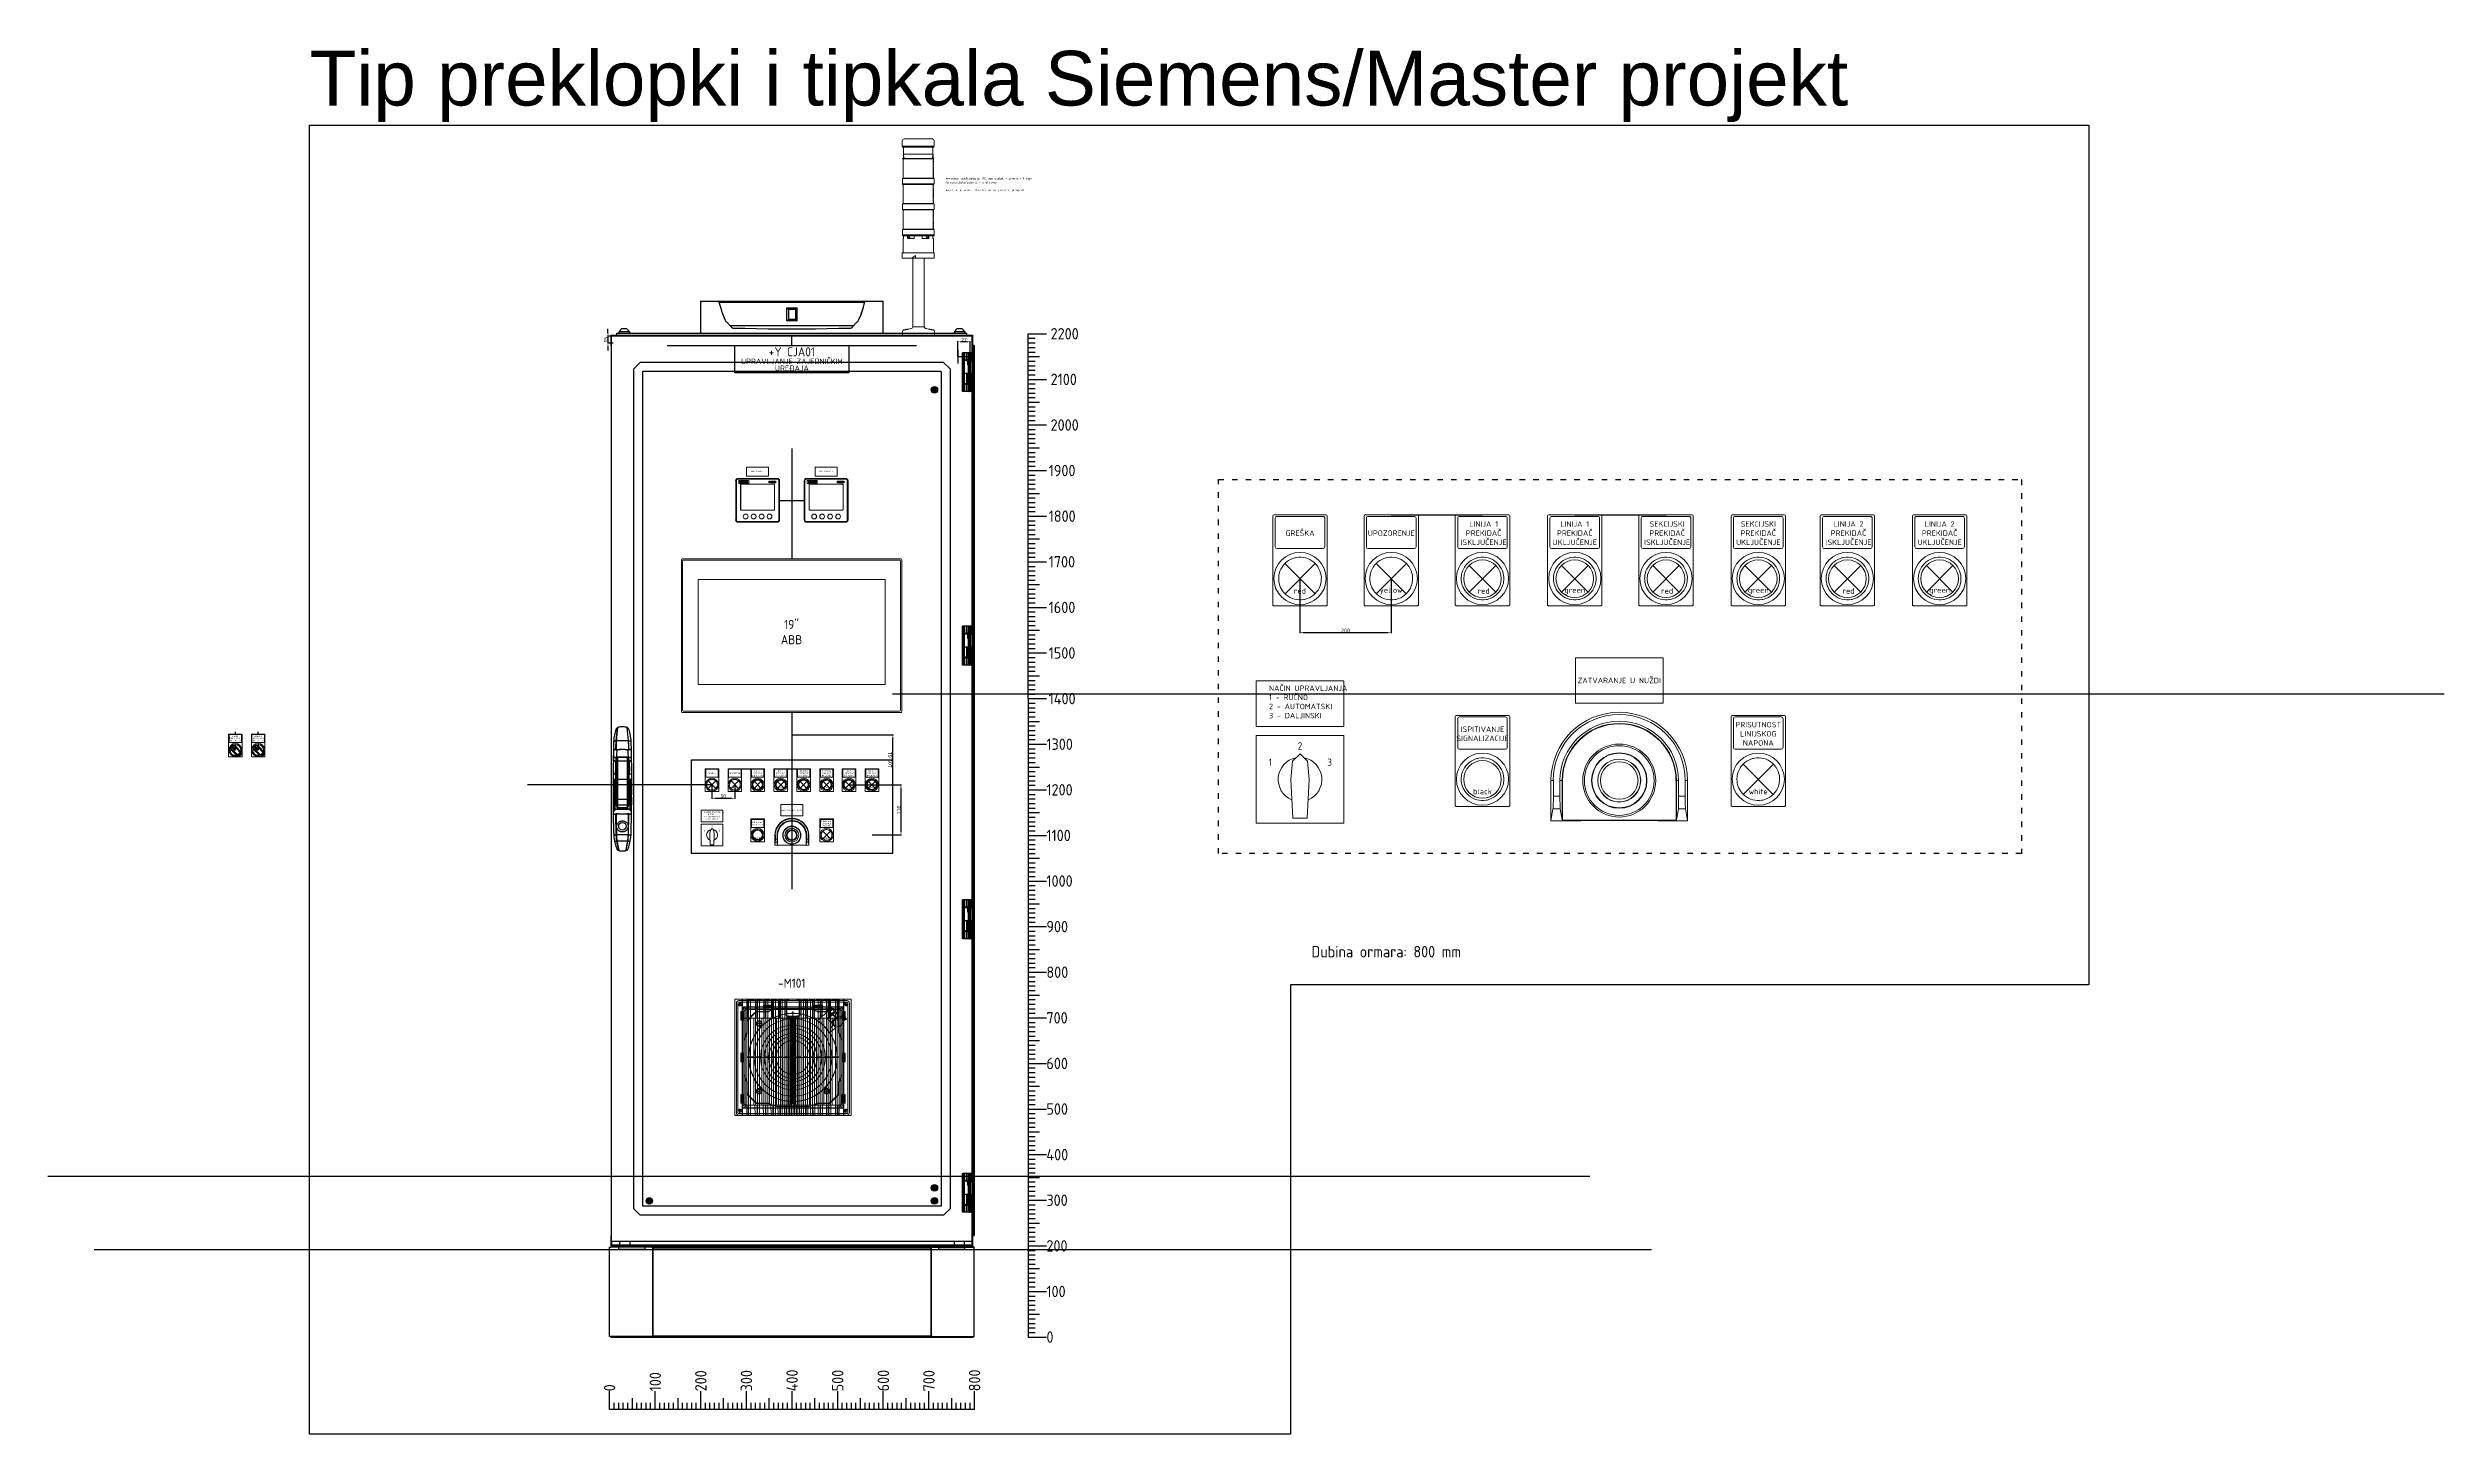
# Model space of a CAD drawing. Header units: millimetres. Extents: x 40929 to 57897, y 13592 to 43737.
# Drawn here: x 46034 to 51287, y 27312 to 30351 of the extents above; entities that cross this region are included whole.
import ezdxf
from ezdxf.enums import TextEntityAlignment as Align

# ---------------------------------------------------------------- set-up
doc = ezdxf.new("R2010")
doc.units = ezdxf.units.MM
doc.set_wipeout_variables(frame=1)
doc.linetypes.add('ACAD_ISO03W100', pattern=[30, 12, -18])
doc.layers.add('! NO PLOT !', color=7, linetype='Continuous', true_color=0xff75dd, plot=False)
doc.layers.add('000-PI-Oprema', color=30, linetype='Continuous', lineweight=5)
for name, color, linetype in [('000-PI-ORMAR', 2, 'Continuous'), ('000-PI_TEXT', 7, 'Continuous'), ('AUT_7', 7, 'Continuous'), ('AUT_TEXT', 7, 'Continuous'), ('Voltage Level 2', 3, 'Continuous')]:
    doc.layers.add(name, color=color, linetype=linetype)
doc.styles.add('PI0', font='isocpeur.ttf', dxfattribs={"width": 0.9})
doc.styles.get("Standard").update_dxf_attribs({"font": 'arial.ttf'})
doc.dimstyles.new('ISO-25-lb', dxfattribs={"dimtxt": 8, "dimasz": 8, "dimexe": 1.25, "dimexo": 0.625, "dimtad": 1, "dimtxsty": 'Standard', "dimcen": 5, "dimadec": 0, "dimazin": 0, "dimtfac": 1, "dimtmove": 0, "dimatfit": 3, "dimfxl": 1, "dimarcsym": 0})

# ---------------------------------------------------------------- blocks, each defined once
blk = doc.blocks.new('*U117')
at = {"layer": '000-PI-ORMAR'}
for p, q in [((-19.1, 105.2), (-13.4, 105.2)), ((-13.4, 105.2), (-10.6, 134.6)), ((13.2, 105.2), (-13.2, 105.2)), ((-10.5, 134.6), (-10.9, 134.5)), ((10.9, 134.5), (10.5, 134.6)), ((13.4, 105.2), (10.6, 134.6)), ((13.4, 105.2), (19.1, 105.2)), ((-19.7, 86.2), (-20.5, 27.7)), ((-19.7, 86.2), (-20.1, 61)), ((-20.1, 61.9), (-17.3, 61.9)), ((-20.1, 61.8), (-14.7, 61.8)), ((-20, 69.3), (-12.7, 69.3)), ((-20, 69), (-17.3, 69)), ((-19.3, 101.3), (-19.7, 86.2)), ((-19.7, 87), (-14.2, 87)), ((-19.7, 86.2), (-12.5, 86.2)), ((-17.3, 69.3), (17.3, 69.3)), ((-17.3, 61.8), (17.3, 61.8)), ((-15, 32.8), (-13.4, 60.3)), ((-13.3, -35.1), (-14.7, 61.8)), ((-14.1, 86.2), (-14.2, 87)), ((-14, 85.3), (-14.1, 86.2)), ((-12.5, 86.2), (-13.4, 60.3)), ((-12.7, 69.3), (-12.6, 69.3)), ((-12.6, 69.3), (-12.6, -39.1)), ((-11.2, 85.1), (-12.5, 86.2)), ((-10.7, 70.5), (-10.7, -41)), ((-10.7, 70.5), (10.7, 70.5)), ((10.7, 70.5), (10.7, -41)), ((12.5, 86.2), (11.2, 85.1)), ((12, 85.8), (14, 85.3)), ((12.5, 86.2), (19.7, 86.2)), ((13.4, 60.3), (12.5, 86.2)), ((12.6, 69.3), (12.6, -39.1)), ((12.6, 69.3), (12.7, 69.3)), ((12.7, 69.3), (20, 69.3)), ((14.7, 61.8), (13.3, -35.1)), ((13.4, 60.3), (15, 32.8)), ((14, 85.3), (14.1, 86.2)), ((14.1, 86.2), (14.2, 87)), ((14.2, 87), (19.7, 87)), ((14.7, 61.8), (20.1, 61.8)), ((17.3, 69), (20, 69)), ((17.3, 61.9), (20.1, 61.9)), ((19.7, 86.2), (19.3, 101.3)), ((20.5, 27.7), (19.7, 86.2)), ((20.1, 60.6), (19.7, 86.2)), ((-20.4, 35.9), (-20.5, 27.7)), ((-20.5, 32.8), (-15, 32.8)), ((-20.5, 27.7), (-20.1, -55.1)), ((-17.2, 17.8), (-20.5, 23.4)), ((-17.2, 14.2), (-20.5, 17)), ((-17.2, 2.5), (-20.5, 2.6)), ((-19.8, 21.4), (19.8, 21.4)), ((-17.2, 17.8), (-17.2, -47.4)), ((-16.2, 2.4), (-16.5, 15.5)), ((-16.5, 15.5), (-16.5, -46.1)), ((-16.4, 10.5), (-16.5, 13)), ((-16.2, 2.4), (-16.5, 2.5)), ((-16.2, -35.1), (-16.2, 2.4)), ((15, 32.8), (20.5, 32.8)), ((16.5, 15.5), (16.2, 2.4)), ((16.5, 2.5), (16.2, 2.4)), ((16.2, 2.4), (16.2, -35.1)), ((16.5, 13), (16.4, 10.5)), ((16.5, 15.5), (16.5, -46.1)), ((20.5, 23.4), (17.2, 17.8)), ((17.2, 17.8), (17.2, -47.4)), ((20.5, 17), (17.2, 14.2)), ((20.5, 2.6), (17.2, 2.5)), ((20.1, -55.1), (20.5, 27.7)), ((20.5, 27.7), (20.3, 48.5)), ((-20.5, -18.2), (-20.4, -35.1)), ((-20.5, -22.5), (20.5, -22.5)), ((-20.4, -35.1), (-13.3, -35.1)), ((-20.2, -44.2), (-20.1, -55.1)), ((-20.2, -44.2), (20.2, -44.2)), ((-20.2, -50.4), (-17.2, -47.4)), ((-16.5, -46.1), (-16.4, -43.8)), ((-16.4, -43.8), (16.4, -43.8)), ((-16.2, -35.1), (16.2, -35.1)), ((-11.5, -22.7), (-11.5, -29.5)), ((-10.7, -41), (10.7, -41)), ((13.3, -35.1), (20.4, -35.1)), ((16.4, -43.8), (16.5, -46.1)), ((17.2, -47.4), (20.2, -50.4)), ((20.1, -55.1), (20.2, -44.2)), ((20.4, -35.1), (20.5, -18.2)), ((-20.1, -55.1), (20.1, -55.1)), ((-20.1, -55.1), (-19.2, -96.1)), ((-20.1, -55.7), (-14, -55.7)), ((-19, -100.7), (-13.4, -100.7)), ((-14, -55.7), (-13.9, -55.1)), ((-13.4, -100.7), (-14, -55.7)), ((-13.9, -55.1), (-13.7, -54.4)), ((13.1, -100.7), (-13.1, -100.7)), ((13.4, -100.7), (14, -55.7)), ((13.4, -100.7), (19, -100.7)), ((13.9, -55.1), (13.7, -54.4)), ((14, -55.7), (13.9, -55.1)), ((14, -55.7), (20.1, -55.7)), ((19.2, -96.1), (20.1, -55.1)), ((-17.1, -114.8), (-12, -114.8)), ((11.7, -114.8), (-11.7, -114.8)), ((-9.7, -134.8), (-8, -135.2)), ((-7.8, -135.2), (-8, -135.2)), ((7.8, -135.2), (8, -135.2)), ((8, -135.2), (9.7, -134.8)), ((12, -114.8), (17.1, -114.8))]:
    blk.add_line(p, q, dxfattribs=at)
for points in [[(-19.1, 105.2), (-19.2, 104.3), (-19.2, 103.3), (-19.3, 102.3), (-19.3, 101.3)], [(-14.4, 130.2), (-15.3, 127.2), (-16.1, 124.2), (-16.9, 121.1), (-17.5, 118), (-18.1, 114.8), (-18.5, 111.7), (-18.9, 108.5), (-19.1, 105.2)], [(-10.9, 134.5), (-11.6, 133.9), (-12.2, 133.2), (-12.8, 132.5), (-13.4, 131.8), (-13.9, 131), (-14.4, 130.2)], [(-14.2, 87), (-14.2, 90.3), (-14.2, 93.5), (-14, 96.6), (-13.9, 99.7), (-13.6, 102.7), (-13.4, 105.2)], [(10.5, 134.6), (8.3, 135.2), (6.2, 135.5), (4, 135.8), (1.7, 136), (-0.5, 136), (-2.8, 135.9), (-4.7, 135.7), (-6.7, 135.5), (-8.6, 135.1), (-10.5, 134.6)], [(14.4, 130.2), (13.7, 131.4), (12.9, 132.5), (12.3, 133.2), (11.6, 133.9), (10.9, 134.5)], [(14.2, 87), (14.2, 90.3), (14.2, 93.5), (14, 96.6), (13.9, 99.7), (13.6, 102.7), (13.4, 105.2)], [(19.1, 105.2), (18.9, 108.4), (18.5, 111.6), (18.1, 114.7), (17.5, 117.9), (16.9, 121), (16.2, 124.1), (15.3, 127.2), (14.4, 130.2)], [(19.3, 101.3), (19.3, 102.3), (19.2, 103.3), (19.2, 104.3), (19.1, 105.2)], [(-12.7, 69.3), (-13.2, 68.4), (-13.6, 67.5), (-14, 66.6), (-14.3, 65.6), (-14.5, 64.6), (-14.6, 63.5), (-14.7, 62.5), (-14.7, 61.8)], [(-14, 85.3), (-12.2, 85.8), (-12, 85.8)], [(-12.6, 69.3), (-12.5, 69.5), (-12.3, 69.7), (-12.2, 69.9), (-12, 70), (-11.8, 70.2), (-11.6, 70.3), (-11.4, 70.4), (-11.2, 70.4), (-11, 70.5), (-10.7, 70.5)], [(-12, 85.8), (-10.3, 86.1), (-8.4, 86.4), (-6.5, 86.7), (-4.5, 86.9), (-2.5, 87), (-0.5, 87), (1.5, 87), (3.6, 86.9), (5.7, 86.8), (7.8, 86.5), (9.9, 86.2), (12, 85.8), (12, 85.8)], [(11.2, 85.1), (8.8, 85.5), (6.3, 85.8), (3.8, 86), (1.3, 86.1), (-0.8, 86.1), (-2.8, 86), (-4.9, 85.9), (-7, 85.7), (-9.1, 85.4), (-11.2, 85.1)], [(10.7, 70.5), (11, 70.5), (11.2, 70.4), (11.4, 70.4), (11.6, 70.3), (11.8, 70.2), (12, 70), (12.2, 69.9), (12.3, 69.7), (12.5, 69.5), (12.6, 69.3)], [(14.7, 61.8), (14.7, 62.9), (14.6, 63.9), (14.4, 65), (14.1, 66), (13.8, 66.9), (13.4, 67.9), (13, 68.8), (12.7, 69.3)], [(-16.5, 15.5), (-16.5, 15.9), (-16.6, 16.3), (-16.7, 16.6), (-16.8, 17), (-16.9, 17.3), (-17.1, 17.6), (-17.2, 17.8)], [(17.2, 17.8), (17, 17.5), (16.9, 17.2), (16.7, 16.8), (16.6, 16.5), (16.6, 16.1), (16.5, 15.8), (16.5, 15.5)], [(-17.2, -47.4), (-17, -47.3), (-16.9, -47.1), (-16.7, -46.9), (-16.6, -46.7), (-16.6, -46.5), (-16.5, -46.3), (-16.5, -46.1)], [(-16.4, -43.8), (-16.4, -43.1), (-16.3, -42.4), (-16.3, -41.6), (-16.3, -40.7), (-16.3, -39.9), (-16.3, -38.9), (-16.3, -38), (-16.2, -37), (-16.2, -36), (-16.2, -35.1)], [(-13.3, -35.1), (-13.2, -36.2), (-13.1, -37.2), (-12.9, -38.2), (-12.6, -39.1)], [(-12.6, -39.1), (-12.4, -39.6), (-12.1, -40.1), (-12, -40.4), (-11.8, -40.6), (-11.5, -40.7), (-11.3, -40.9), (-11, -40.9), (-10.8, -41), (-10.7, -41)], [(10.7, -41), (11, -40.9), (11.2, -40.9), (11.4, -40.8), (11.6, -40.7), (11.8, -40.5), (12, -40.3), (12.3, -39.8), (12.6, -39.3), (12.6, -39.1)], [(12.6, -39.1), (12.9, -38.1), (13.1, -37.1), (13.2, -36), (13.3, -35.1)], [(16.2, -35.1), (16.2, -36.1), (16.2, -37.1), (16.3, -38.1), (16.3, -39), (16.3, -39.9), (16.3, -40.8), (16.3, -41.7), (16.3, -42.5), (16.4, -43.2), (16.4, -43.8)], [(16.5, -46.1), (16.5, -46.3), (16.6, -46.5), (16.7, -46.8), (16.8, -47), (16.9, -47.1), (17.1, -47.3), (17.2, -47.4)], [(-19.2, -96.1), (-19.1, -98.4), (-19, -100.7)], [(-19, -100.7), (-18.8, -102.4), (-18.7, -104.2), (-18.5, -105.9), (-18.3, -107.6), (-18.1, -109.2), (-17.8, -110.9), (-17.6, -111.9), (-17.5, -112.9), (-17.3, -113.9), (-17.1, -114.8)], [(-9.6, -55.1), (-9.9, -55), (-11.8, -54.7), (-13.7, -54.4)], [(-12, -114.8), (-12.4, -112.5), (-12.7, -110.1), (-13, -107.5), (-13.2, -104.8), (-13.4, -102.1), (-13.4, -100.7)], [(8.9, -73.9), (9.6, -74.6), (10.3, -75.5), (10.9, -76.3), (11.4, -77.3), (11.9, -78.2), (12.2, -79.2), (12.5, -80.2), (12.6, -81.3), (12.7, -82.3), (12.6, -83.3), (12.5, -84.2), (12.3, -85.2), (12.1, -86.1), (11.7, -87), (11.3, -87.9), (10.9, -88.7), (10.3, -89.5), (9.7, -90.3), (9, -91), (8.3, -91.6), (7.5, -92.2), (6.6, -92.8), (5.7, -93.3), (4.8, -93.7), (3.7, -94), (2.7, -94.3), (1.6, -94.5), (0.5, -94.5), (-0.6, -94.5), (-1.7, -94.4), (-2.8, -94.3), (-3.8, -94), (-4.9, -93.6), (-5.9, -93.2), (-6.9, -92.6), (-7.8, -92), (-8.6, -91.3), (-9.4, -90.6), (-10.1, -89.7), (-10.8, -88.9), (-11.3, -88), (-11.7, -87), (-12.1, -86.1), (-12.4, -85.1), (-12.6, -84.1), (-12.7, -83.1), (-12.7, -82.1), (-12.6, -81.2), (-12.5, -80.2), (-12.2, -79.3), (-11.9, -78.4), (-11.6, -77.5), (-11.1, -76.7), (-10.6, -75.9), (-10, -75.1), (-9.4, -74.3), (-8.6, -73.6), (-7.8, -73), (-7, -72.4), (-6.1, -71.9), (-5.1, -71.4), (-4.1, -71), (-3.1, -70.7), (-2, -70.5), (-0.9, -70.4), (0.1, -70.4), (1.2, -70.4), (2.3, -70.6), (3.3, -70.8), (4.4, -71.1), (5.4, -71.5), (6.3, -72), (7.2, -72.5), (8.1, -73.2), (8.9, -73.9)], [(9.6, -55.1), (7.8, -55.3), (5.8, -55.5), (3.8, -55.6), (1.7, -55.7), (-0.4, -55.7), (-2.4, -55.6), (-4.3, -55.6), (-6.2, -55.4), (-8.1, -55.2), (-9.6, -55.1)], [(13.7, -54.4), (11.7, -54.8), (9.8, -55), (9.6, -55.1)], [(12, -114.8), (12.4, -112.5), (12.7, -110.1), (13, -107.5), (13.2, -104.8), (13.4, -102.1), (13.4, -100.7)], [(17.1, -114.8), (17.4, -113.4), (17.6, -111.9), (17.9, -110.4), (18.1, -108.7), (18.4, -107), (18.6, -105.3), (18.7, -104.2), (18.8, -103), (18.9, -101.8), (19, -100.7)], [(19, -100.7), (19.1, -98.4), (19.2, -96.1)], [(-17.1, -114.8), (-16.5, -117.9), (-15.7, -120.9), (-14.9, -123.8), (-14.1, -126.7), (-13.1, -129.6), (-12.1, -132.3)], [(-12.1, -132.3), (-11.6, -133), (-11, -133.6), (-10.4, -134.2), (-9.7, -134.8)], [(-8, -135.2), (-10.5, -123.5), (-12, -114.8)], [(-7.8, -135.2), (-5.9, -135.6), (-4.1, -135.8), (-2.2, -135.9), (-0.2, -136), (1.7, -136), (3.7, -135.8), (5.8, -135.6), (7.8, -135.2)], [(8, -135.2), (10.5, -123.5), (12, -114.8)], [(9.7, -134.8), (10.4, -134.2), (11, -133.6), (11.6, -133), (12.1, -132.3)], [(12.1, -132.3), (13.1, -129.6), (14.1, -126.8), (14.9, -123.9), (15.7, -120.9), (16.5, -117.9), (17.1, -114.8)]]:
    blk.add_lwpolyline(points, dxfattribs=at)
blk.add_circle((0, -82.1), 8.15, dxfattribs=at)
for centre, major_axis, ratio, start_param, end_param in [((-7.5, 87.2), (0, 37), 0.175521, 1.061397, 1.596486), ((73, -135.2), (0, 546.8), 0.175521, 1.054802, 1.115623), ((-73, -135.2), (0, 546.8), 0.175521, -1.115623, -1.054802), ((7.5, 87.2), (0, 37), 0.175521, 4.6867, 5.221788), ((-7.5, 87.2), (0, 37), 0.175521, -4.6867, -4.66155), ((7.5, 87.2), (0, 37), 0.175521, 4.66155, 4.6867), ((-19.5, 12.8), (-3, 0), 0.71325, 3.261467, 3.839724), ((-19.5, 2.5), (-3, 0), 0.017452, 3.261467, 3.839724), ((19.5, 12.8), (-3, 0), 0.71325, 5.585054, 6.163311), ((19.5, 2.5), (-3, 0), 0.017452, -0.698132, -0.119874), ((137.5, -39.6), (0, 669.9), 0.225671, -4.689366, -4.621155), ((-5.9, -95.4), (0, 32.4), 0.225671, 1.735147, 2.215471), ((5.9, -95.4), (0, 32.4), 0.225671, 4.067714, 4.548039), ((-137.5, -39.6), (0, 669.9), 0.225671, 4.621155, 4.689366), ((21.2, -9.1), (0, 180.2), 0.225671, -4.085045, -3.936826), ((-21.2, -9.1), (0, 180.2), 0.225671, 3.936826, 4.085045)]:
    blk.add_ellipse(centre, major_axis=major_axis, ratio=ratio, start_param=start_param, end_param=end_param, dxfattribs=at)
blk = doc.blocks.new('A$C34f25ed7')
at = {"layer": '000-PI-ORMAR'}
blk.add_blockref('*U117', (-4, -1008.4), dxfattribs=at)
blk = doc.blocks.new('8806000_2000x800x600')
at = {"layer": '! NO PLOT !'}
for p, q in [((-3755.8, 1846.7), (-3770.8, 1831.7)), ((-3090.8, 1846.7), (-3755.8, 1846.7)), ((-3075.8, 1831.7), (-3090.8, 1846.7)), ((-3049.3, 1783), (-3049.3, 1868)), ((-3029.9, 1868), (-3049.3, 1868)), ((-3047.6, 1800), (-3047.6, 1851)), ((-3042.6, 1851), (-3047.6, 1851)), ((-3046.8, 1851), (-3046.8, 1868)), ((-3046.6, 1783), (-3046.6, 1868)), ((-3045.1, 1800), (-3045.1, 1851)), ((-3044.7, 1851), (-3044.7, 1868)), ((-3029.9, 1853), (-3042.6, 1853)), ((-3042.6, 1851), (-3042.6, 1853)), ((-3041, 1868), (-3041, 1853)), ((-3040.5, 1853), (-3040.5, 1850.5)), ((-3040.5, 1850.5), (-3030.3, 1850.5)), ((-3040.1, 1853), (-3040.1, 1868)), ((-3038.4, 1850.5), (-3038.4, 1843)), ((-3038.4, 1843), (-3032.5, 1843)), ((-3038.4, 1843), (-3036.9, 1840.5)), ((-3036.9, 1840.5), (-3033.9, 1840.5)), ((-3036, 1783), (-3036, 1868)), ((-3031.8, 1859.5), (-3036, 1859.5)), ((-3031.7, 1854.5), (-3036, 1854.5)), ((-3035.4, 1853), (-3035.4, 1868)), ((-3035.2, 1783), (-3035.2, 1868)), ((-3033.9, 1840.5), (-3032.5, 1843)), ((-3032.9, 1796.5), (-3032.9, 1854.5)), ((-3032.5, 1843), (-3032.5, 1850.5)), ((-3032.4, 1866), (-3031.8, 1866)), ((-3032.4, 1785), (-3032.4, 1866)), ((-3032.4, 1791.5), (-3032.4, 1859.5)), ((-3032.2, 1796.5), (-3032.2, 1854.5)), ((-3031.8, 1859.5), (-3031.8, 1866)), ((-3031.7, 1796.5), (-3031.7, 1854.5)), ((-3030.3, 1850.5), (-3030.3, 1853)), ((-3029.9, 1853), (-3029.9, 1868)), ((-3770.8, 1831.7), (-3770.8, -8.3)), ((-3750.8, 1826.7), (-3750.8, -3.3)), ((-3095.8, 1826.7), (-3750.8, 1826.7)), ((-3118.2, 1786.7), (-3103.5, 1786.7)), ((-3118.2, 1786.7), (-3103.5, 1786.7)), ((-3110.8, 1779.4), (-3110.8, 1794.1)), ((-3110.8, 1779.4), (-3110.8, 1794.1)), ((-3095.8, 1826.7), (-3095.8, -3.3)), ((-3075.8, -8.3), (-3075.8, 1831.7)), ((-3042.6, 1800), (-3047.6, 1800)), ((-3046.8, 1783), (-3046.8, 1800)), ((-3046.1, 1823), (-3029.3, 1823)), ((-3046.1, 1823), (-3046.1, 1800.5)), ((-3046.1, 1800.5), (-3029.3, 1800.5)), ((-3044.7, 1783), (-3044.7, 1800)), ((-3042.6, 1798), (-3042.6, 1800)), ((-3029.9, 1798), (-3042.6, 1798)), ((-3041, 1798), (-3041, 1783)), ((-3040.5, 1800.5), (-3040.5, 1798)), ((-3040.2, 1823), (-3040.2, 1800.5)), ((-3040.1, 1783), (-3040.1, 1798)), ((-3036.9, 1810.5), (-3038.4, 1808)), ((-3038.4, 1808), (-3038.4, 1800.5)), ((-3038.4, 1808), (-3032.5, 1808)), ((-3038.2, 1823), (-3038.2, 1800.5)), ((-3036.9, 1810.5), (-3033.9, 1810.5)), ((-3036.5, 1823), (-3036.5, 1800.5)), ((-3036.1, 1823), (-3036.1, 1800.5)), ((-3031.7, 1796.5), (-3036, 1796.5)), ((-3031.8, 1791.5), (-3036, 1791.5)), ((-3035.4, 1783), (-3035.4, 1798)), ((-3034, 1823), (-3034, 1800.5)), ((-3032.5, 1808), (-3033.9, 1810.5)), ((-3033.6, 1823), (-3033.6, 1800.5)), ((-3033.3, 1823), (-3033.3, 1800.5)), ((-3032.5, 1800.5), (-3032.5, 1808)), ((-3032.2, 1823), (-3032.2, 1800.5)), ((-3031.8, 1785), (-3031.8, 1791.5)), ((-3031.4, 1823), (-3031.4, 1800.5)), ((-3031.3, 1800.5), (-3031.3, 1823)), ((-3030.3, 1823), (-3030.3, 1800.5)), ((-3030.3, 1798), (-3030.3, 1800.5)), ((-3029.9, 1783), (-3029.9, 1798)), ((-3029.5, 1823), (-3029.5, 1800.5)), ((-3029.9, 1783), (-3049.3, 1783)), ((-3032.4, 1785), (-3031.8, 1785)), ((-3049.3, 1183), (-3049.3, 1268)), ((-3029.9, 1268), (-3049.3, 1268)), ((-3046.8, 1251), (-3046.8, 1268)), ((-3046.6, 1183), (-3046.6, 1268)), ((-3044.7, 1251), (-3044.7, 1268)), ((-3041, 1268), (-3041, 1253)), ((-3040.1, 1253), (-3040.1, 1268)), ((-3036, 1183), (-3036, 1268)), ((-3035.4, 1253), (-3035.4, 1268)), ((-3035.2, 1183), (-3035.2, 1268)), ((-3032.4, 1266), (-3031.8, 1266)), ((-3032.4, 1185), (-3032.4, 1266)), ((-3031.8, 1259.5), (-3031.8, 1266)), ((-3029.9, 1253), (-3029.9, 1268)), ((-3047.6, 1200), (-3047.6, 1251)), ((-3042.6, 1251), (-3047.6, 1251)), ((-3046.1, 1223), (-3046.1, 1200.5)), ((-3046.1, 1223), (-3029.3, 1223)), ((-3045.1, 1200), (-3045.1, 1251)), ((-3029.9, 1253), (-3042.6, 1253)), ((-3042.6, 1251), (-3042.6, 1253)), ((-3040.5, 1253), (-3040.5, 1250.5)), ((-3040.5, 1250.5), (-3030.3, 1250.5)), ((-3040.2, 1223), (-3040.2, 1200.5)), ((-3038.4, 1250.5), (-3038.4, 1243)), ((-3038.4, 1243), (-3032.5, 1243)), ((-3038.4, 1243), (-3036.9, 1240.5)), ((-3036.9, 1210.5), (-3038.4, 1208)), ((-3038.2, 1223), (-3038.2, 1200.5)), ((-3036.9, 1240.5), (-3033.9, 1240.5)), ((-3036.9, 1210.5), (-3033.9, 1210.5)), ((-3036.5, 1223), (-3036.5, 1200.5)), ((-3036.1, 1223), (-3036.1, 1200.5)), ((-3031.8, 1259.5), (-3036, 1259.5)), ((-3031.7, 1254.5), (-3036, 1254.5)), ((-3034, 1223), (-3034, 1200.5)), ((-3033.9, 1240.5), (-3032.5, 1243)), ((-3032.5, 1208), (-3033.9, 1210.5)), ((-3033.6, 1223), (-3033.6, 1200.5)), ((-3033.3, 1223), (-3033.3, 1200.5)), ((-3032.9, 1196.5), (-3032.9, 1254.5)), ((-3032.5, 1243), (-3032.5, 1250.5)), ((-3032.4, 1191.5), (-3032.4, 1259.5)), ((-3032.2, 1196.5), (-3032.2, 1254.5)), ((-3032.2, 1223), (-3032.2, 1200.5)), ((-3031.7, 1196.5), (-3031.7, 1254.5)), ((-3031.4, 1223), (-3031.4, 1200.5)), ((-3031.3, 1200.5), (-3031.3, 1223)), ((-3030.3, 1250.5), (-3030.3, 1253)), ((-3030.3, 1223), (-3030.3, 1200.5)), ((-3029.5, 1223), (-3029.5, 1200.5)), ((-3029.9, 1183), (-3049.3, 1183)), ((-3042.6, 1200), (-3047.6, 1200)), ((-3046.8, 1183), (-3046.8, 1200)), ((-3046.1, 1200.5), (-3029.3, 1200.5)), ((-3044.7, 1183), (-3044.7, 1200)), ((-3042.6, 1198), (-3042.6, 1200)), ((-3029.9, 1198), (-3042.6, 1198)), ((-3041, 1198), (-3041, 1183)), ((-3040.5, 1200.5), (-3040.5, 1198)), ((-3040.1, 1183), (-3040.1, 1198)), ((-3038.4, 1208), (-3038.4, 1200.5)), ((-3038.4, 1208), (-3032.5, 1208)), ((-3031.7, 1196.5), (-3036, 1196.5)), ((-3031.8, 1191.5), (-3036, 1191.5)), ((-3035.4, 1183), (-3035.4, 1198)), ((-3032.5, 1200.5), (-3032.5, 1208)), ((-3032.4, 1185), (-3031.8, 1185)), ((-3031.8, 1185), (-3031.8, 1191.5)), ((-3030.3, 1198), (-3030.3, 1200.5)), ((-3029.9, 1183), (-3029.9, 1198)), ((-3049.3, 583), (-3049.3, 668)), ((-3029.9, 668), (-3049.3, 668)), ((-3047.6, 600), (-3047.6, 651)), ((-3042.6, 651), (-3047.6, 651)), ((-3046.8, 651), (-3046.8, 668)), ((-3046.6, 583), (-3046.6, 668)), ((-3045.1, 600), (-3045.1, 651)), ((-3044.7, 651), (-3044.7, 668)), ((-3029.9, 653), (-3042.6, 653)), ((-3042.6, 651), (-3042.6, 653)), ((-3041, 668), (-3041, 653)), ((-3040.5, 653), (-3040.5, 650.5)), ((-3040.5, 650.5), (-3030.3, 650.5)), ((-3040.1, 653), (-3040.1, 668)), ((-3038.4, 650.5), (-3038.4, 643)), ((-3038.4, 643), (-3036.9, 640.5)), ((-3038.4, 643), (-3032.5, 643)), ((-3036.9, 640.5), (-3033.9, 640.5)), ((-3036, 583), (-3036, 668)), ((-3031.8, 659.5), (-3036, 659.5)), ((-3031.7, 654.5), (-3036, 654.5)), ((-3035.4, 653), (-3035.4, 668)), ((-3035.2, 583), (-3035.2, 668)), ((-3033.9, 640.5), (-3032.5, 643)), ((-3032.9, 596.5), (-3032.9, 654.5)), ((-3032.5, 643), (-3032.5, 650.5)), ((-3032.4, 666), (-3031.8, 666)), ((-3032.4, 585), (-3032.4, 666)), ((-3032.4, 591.5), (-3032.4, 659.5)), ((-3032.2, 596.5), (-3032.2, 654.5)), ((-3031.8, 659.5), (-3031.8, 666)), ((-3031.7, 596.5), (-3031.7, 654.5)), ((-3030.3, 650.5), (-3030.3, 653)), ((-3029.9, 653), (-3029.9, 668)), ((-3029.9, 583), (-3049.3, 583)), ((-3042.6, 600), (-3047.6, 600)), ((-3046.8, 583), (-3046.8, 600)), ((-3046.1, 623), (-3046.1, 600.5)), ((-3046.1, 623), (-3029.3, 623)), ((-3046.1, 600.5), (-3029.3, 600.5)), ((-3044.7, 583), (-3044.7, 600)), ((-3042.6, 598), (-3042.6, 600)), ((-3029.9, 598), (-3042.6, 598)), ((-3041, 598), (-3041, 583)), ((-3040.5, 600.5), (-3040.5, 598)), ((-3040.2, 623), (-3040.2, 600.5)), ((-3040.1, 583), (-3040.1, 598)), ((-3036.9, 610.5), (-3038.4, 608)), ((-3038.4, 608), (-3038.4, 600.5)), ((-3038.4, 608), (-3032.5, 608)), ((-3038.2, 623), (-3038.2, 600.5)), ((-3036.9, 610.5), (-3033.9, 610.5)), ((-3036.5, 623), (-3036.5, 600.5)), ((-3036.1, 623), (-3036.1, 600.5)), ((-3031.7, 596.5), (-3036, 596.5)), ((-3031.8, 591.5), (-3036, 591.5)), ((-3035.4, 583), (-3035.4, 598)), ((-3034, 623), (-3034, 600.5)), ((-3032.5, 608), (-3033.9, 610.5)), ((-3033.6, 623), (-3033.6, 600.5)), ((-3033.3, 623), (-3033.3, 600.5)), ((-3032.5, 600.5), (-3032.5, 608)), ((-3032.4, 585), (-3031.8, 585)), ((-3032.2, 623), (-3032.2, 600.5)), ((-3031.8, 585), (-3031.8, 591.5)), ((-3031.4, 623), (-3031.4, 600.5)), ((-3031.3, 600.5), (-3031.3, 623)), ((-3030.3, 623), (-3030.3, 600.5)), ((-3030.3, 598), (-3030.3, 600.5)), ((-3029.9, 583), (-3029.9, 598)), ((-3029.5, 623), (-3029.5, 600.5)), ((-3049.3, -17), (-3049.3, 68)), ((-3029.9, 68), (-3049.3, 68)), ((-3046.8, 51), (-3046.8, 68)), ((-3046.6, -17), (-3046.6, 68)), ((-3044.7, 51), (-3044.7, 68)), ((-3029.9, 53), (-3042.6, 53)), ((-3042.6, 51), (-3042.6, 53)), ((-3041, 68), (-3041, 53)), ((-3040.5, 53), (-3040.5, 50.5)), ((-3040.1, 53), (-3040.1, 68)), ((-3036, -17), (-3036, 68)), ((-3031.8, 59.5), (-3036, 59.5)), ((-3031.7, 54.5), (-3036, 54.5)), ((-3035.4, 53), (-3035.4, 68)), ((-3035.2, -17), (-3035.2, 68)), ((-3032.9, -3.5), (-3032.9, 54.5)), ((-3032.4, 66), (-3031.8, 66)), ((-3032.4, -15), (-3032.4, 66)), ((-3032.4, -8.5), (-3032.4, 59.5)), ((-3032.2, -3.5), (-3032.2, 54.5)), ((-3031.8, 59.5), (-3031.8, 66)), ((-3031.7, -3.5), (-3031.7, 54.5)), ((-3030.3, 50.5), (-3030.3, 53)), ((-3029.9, 53), (-3029.9, 68)), ((-3743.2, 8), (-3728.5, 8)), ((-3735.8, 0.6), (-3735.8, 15.3)), ((-3118.2, 36.7), (-3103.5, 36.7)), ((-3118.2, 8), (-3103.5, 8)), ((-3110.8, 29.4), (-3110.8, 44.1)), ((-3110.8, 0.6), (-3110.8, 15.3)), ((-3047.6, 0), (-3047.6, 51)), ((-3042.6, 51), (-3047.6, 51)), ((-3046.1, 23), (-3046.1, 0.5)), ((-3046.1, 23), (-3029.3, 23)), ((-3046.1, 0.5), (-3029.3, 0.5)), ((-3045.1, 0), (-3045.1, 51)), ((-3040.5, 50.5), (-3030.3, 50.5)), ((-3040.5, 0.5), (-3040.5, -2)), ((-3040.2, 23), (-3040.2, 0.5)), ((-3038.4, 50.5), (-3038.4, 43)), ((-3038.4, 43), (-3036.9, 40.5)), ((-3038.4, 43), (-3032.5, 43)), ((-3036.9, 10.5), (-3038.4, 8)), ((-3038.4, 8), (-3038.4, 0.5)), ((-3038.4, 8), (-3032.5, 8)), ((-3038.2, 23), (-3038.2, 0.5)), ((-3036.9, 40.5), (-3033.9, 40.5)), ((-3036.9, 10.5), (-3033.9, 10.5)), ((-3036.5, 23), (-3036.5, 0.5)), ((-3036.1, 23), (-3036.1, 0.5)), ((-3034, 23), (-3034, 0.5)), ((-3033.9, 40.5), (-3032.5, 43)), ((-3032.5, 8), (-3033.9, 10.5)), ((-3033.6, 23), (-3033.6, 0.5)), ((-3033.3, 23), (-3033.3, 0.5)), ((-3032.5, 43), (-3032.5, 50.5)), ((-3032.5, 0.5), (-3032.5, 8)), ((-3032.2, 23), (-3032.2, 0.5)), ((-3031.4, 23), (-3031.4, 0.5)), ((-3031.3, 0.5), (-3031.3, 23)), ((-3030.3, 23), (-3030.3, 0.5)), ((-3030.3, -2), (-3030.3, 0.5)), ((-3029.5, 23), (-3029.5, 0.5)), ((-3770.8, -8.3), (-3755.8, -23.3)), ((-3090.8, -23.3), (-3755.8, -23.3)), ((-3095.8, -3.3), (-3750.8, -3.3)), ((-3090.8, -23.3), (-3075.8, -8.3)), ((-3029.9, -17), (-3049.3, -17)), ((-3042.6, 0), (-3047.6, 0)), ((-3046.8, -17), (-3046.8, 0)), ((-3044.7, -17), (-3044.7, 0)), ((-3042.6, -2), (-3042.6, 0)), ((-3029.9, -2), (-3042.6, -2)), ((-3041, -2), (-3041, -17)), ((-3040.1, -17), (-3040.1, -2)), ((-3031.7, -3.5), (-3036, -3.5)), ((-3031.8, -8.5), (-3036, -8.5)), ((-3035.4, -17), (-3035.4, -2)), ((-3032.4, -15), (-3031.8, -15)), ((-3031.8, -15), (-3031.8, -8.5)), ((-3029.9, -17), (-3029.9, -2))]:
    blk.add_line(p, q, dxfattribs=at)
for centre, radius in [((-3110.8, 1786.7), 7), ((-3110.8, 1786.7), 7), ((-3110.8, 1786.7), 6.7), ((-3110.8, 1786.7), 6.7), ((-3110.8, 1786.7), 5), ((-3110.8, 1786.7), 4), ((-3110.8, 1786.7), 3), ((-3735.8, 8), 7), ((-3735.8, 8), 6.5), ((-3735.8, 8), 5.62), ((-3735.8, 8), 5), ((-3735.8, 8), 3.62), ((-3110.8, 36.7), 7), ((-3110.8, 8), 7), ((-3110.8, 36.7), 6.7), ((-3110.8, 8), 6.5), ((-3110.8, 8), 5.61), ((-3110.8, 36.7), 5), ((-3110.8, 8), 5), ((-3110.8, 36.7), 4), ((-3110.8, 8), 3.61), ((-3110.8, 36.7), 3)]:
    blk.add_circle(centre, radius, dxfattribs=at)
for centre, start_param, end_param in [((-3034.4, 1866), 4.712389, 6.283185), ((-3033.7, 1866), 4.712389, 6.283185), ((-3034.4, 1785), 3.141593, 4.712389), ((-3033.7, 1785), 3.141593, 4.712389), ((-3034.4, 1266), 4.712389, 6.283185), ((-3033.7, 1266), 4.712389, 6.283185), ((-3034.4, 1185), 3.141593, 4.712389), ((-3033.7, 1185), 3.141593, 4.712389), ((-3034.4, 666), 4.712389, 6.283185), ((-3033.7, 666), 4.712389, 6.283185), ((-3034.4, 585), 3.141593, 4.712389), ((-3033.7, 585), 3.141593, 4.712389), ((-3034.4, 66), 4.712389, 6.283185), ((-3033.7, 66), 4.712389, 6.283185), ((-3034.4, -15), 3.141593, 4.712389), ((-3033.7, -15), 3.141593, 4.712389)]:
    blk.add_ellipse(centre, major_axis=(0, 2), ratio=0.965926, start_param=start_param, end_param=end_param, dxfattribs=at)
at = {"layer": '000-PI-ORMAR'}
for p, q in [((-3819.3, 1906.5), (-3807.1, 1906.5)), ((-3819.3, 1883.4), (-3819.3, 1906.5)), ((-3819.3, 1904), (-3819.3, -80.5)), ((-3027.3, 1904), (-3819.3, 1904)), ((-3817.8, 1904), (-3817.8, 1905)), ((-3817.8, 1905), (-3807.1, 1905)), ((-3807.1, 1904), (-3807.1, 1910.5)), ((-3807.1, 1910.5), (-3039.6, 1910.5)), ((-3807.1, 1906.5), (-3039.6, 1906.5)), ((-3807.1, 1905), (-3039.6, 1905)), ((-3778.8, 1913.4), (-3802.8, 1913.4)), ((-3802.8, 1913.4), (-3802.8, 1910.5)), ((-3784.8, 1920), (-3796.8, 1920)), ((-3778.8, 1910.5), (-3778.8, 1913.4)), ((-3043.8, 1913.4), (-3067.8, 1913.4)), ((-3067.8, 1913.4), (-3067.8, 1910.5)), ((-3049.8, 1920), (-3061.8, 1920)), ((-3043.8, 1910.5), (-3043.8, 1913.4)), ((-3039.6, 1904), (-3039.6, 1910.5)), ((-3039.6, 1906.5), (-3027.3, 1906.5)), ((-3039.6, 1905), (-3028.8, 1905)), ((-3028.8, 1905), (-3028.8, 1904)), ((-3028.8, 1904), (-3028.8, -80.5)), ((-3027.3, 1906.5), (-3027.3, 1904)), ((-3027.3, -80.5), (-3027.3, 1904)), ((-3027.3, 1904), (-3027.3, -80.5)), ((-3026.5, 1883.5), (-3027.3, 1883.4)), ((-3023.8, 1883.5), (-3026.5, 1883.5)), ((-3026.5, 1883.5), (-3026.5, -67.5)), ((-3023.8, 1883.5), (-3023.8, -67.5)), ((-3819.3, -90.5), (-3819.3, -67.5)), ((-3819.3, -80.5), (-3027.3, -80.5)), ((-3800.8, -90.5), (-3819.3, -90.5)), ((-3817.8, -89), (-3817.8, -80.5)), ((-3800.8, -89), (-3817.8, -89)), ((-3802.3, -91.5), (-3800.8, -91.5)), ((-3802.3, -97.5), (-3802.3, -91.5)), ((-3802.3, -97.5), (-3744.6, -97.5)), ((-3800.8, -80.5), (-3800.8, -91.5)), ((-3045.8, -89), (-3800.8, -89)), ((-3045.8, -90.5), (-3800.8, -90.5)), ((-3800.8, -91.5), (-3796.6, -91.5)), ((-3796.6, -91.5), (-3774.5, -91.5)), ((-3778.8, -80.5), (-3778.8, -91.5)), ((-3072.2, -91.5), (-3774.5, -91.5)), ((-3744.6, -97.5), (-3744.6, -91.5)), ((-3102, -91.5), (-3102, -97.5)), ((-3102, -97.5), (-3044.4, -97.5)), ((-3072.2, -91.5), (-3050.1, -91.5)), ((-3067.8, -80.5), (-3067.8, -91.5)), ((-3050.1, -91.5), (-3045.8, -91.5)), ((-3045.8, -80.5), (-3045.8, -91.5)), ((-3028.8, -89), (-3045.8, -89)), ((-3027.3, -90.5), (-3045.8, -90.5)), ((-3045.8, -91.5), (-3044.4, -91.5)), ((-3044.4, -97.5), (-3044.4, -91.5)), ((-3028.8, -80.5), (-3028.8, -89)), ((-3027.3, -67.5), (-3023.8, -67.5)), ((-3027.3, -80.5), (-3027.3, -90.5))]:
    blk.add_line(p, q, dxfattribs=at)
for centre, start, end in [((-3790.4, 1910.8), 124.8208, 166.6054), ((-3791.2, 1910.8), 13.3946, 55.1792), ((-3055.4, 1910.8), 124.8208, 166.6054), ((-3056.2, 1910.8), 13.3946, 55.1792)]:
    blk.add_arc(centre, 11.2, start, end, dxfattribs=at)
at = {"ltscale": 0.25}
blk.add_blockref('A$C34f25ed7', (-3790.8, 1920), dxfattribs=at)
blk = doc.blocks.new('ESD - 3SU1051-1BA20-0AA0')
at = {"layer": '000-PI-Oprema'}
for p, q in [((43979.3, 39069.2), (43980.6, 39069.2)), ((43979.3, 39047.1), (43979.3, 39069.2)), ((43980.6, 39060.7), (43980.6, 39069.2)), ((43984.2, 39069.2), (43985.4, 39069.2)), ((43984.2, 39060.7), (43984.2, 39069.2)), ((43985.4, 39069.2), (43985.6, 39069.2)), ((43985.4, 39047.6), (43985.4, 39069.2)), ((43985.6, 39047.5), (43985.6, 39069.2)), ((44047.9, 39069.2), (44048.1, 39069.2)), ((44047.9, 39047.5), (44047.9, 39069.2)), ((44048.1, 39069.2), (44049.2, 39069.2)), ((44048.1, 39047.6), (44048.1, 39069.2)), ((44049.2, 39060.7), (44049.2, 39069.2)), ((44052.9, 39069.2), (44054.1, 39069.2)), ((44052.9, 39060.7), (44052.9, 39069.2)), ((44054.1, 39047.1), (44054.1, 39069.2)), ((43979.3, 39047.1), (43980.4, 39053.7)), ((43980.4, 39053.7), (43984.4, 39053.7)), ((43980.6, 39060.7), (43984.2, 39060.7)), ((43985.4, 39047.6), (43984.4, 39053.7)), ((44048.1, 39047.6), (44049.1, 39053.7)), ((44049.1, 39053.7), (44053, 39053.7)), ((44049.2, 39060.7), (44052.9, 39060.7)), ((44054.1, 39047.1), (44053, 39053.7)), ((43979.3, 39047.1), (43995.6, 39047.1)), ((43985.6, 39047.5), (44047.9, 39047.5)), ((43995.5, 39047.2), (44037.9, 39047.2)), ((44037.8, 39047.1), (44054.1, 39047.1))]:
    blk.add_line(p, q, dxfattribs=at)
for points in [[(43980.4, 39053.7), (43980.5, 39054.1), (43980.5, 39054.7), (43980.5, 39055.6), (43980.5, 39056.7), (43980.6, 39057.9), (43980.6, 39059.2), (43980.6, 39060.7)], [(43984.2, 39060.7), (43984.2, 39059.2), (43984.2, 39057.9), (43984.3, 39056.7), (43984.3, 39055.6), (43984.3, 39054.7), (43984.3, 39054.1), (43984.4, 39053.7)], [(44049.1, 39053.7), (44049.1, 39054.1), (44049.1, 39054.7), (44049.2, 39055.6), (44049.2, 39056.7), (44049.2, 39057.9), (44049.2, 39059.2), (44049.2, 39060.7)], [(44052.9, 39060.7), (44052.9, 39059.2), (44052.9, 39057.9), (44052.9, 39056.7), (44052.9, 39055.6), (44053, 39054.7), (44053, 39054.1), (44053, 39053.7)], [(43985.4, 39047.6), (43985.4, 39047.6), (43985.4, 39047.6), (43985.4, 39047.6), (43985.5, 39047.6), (43985.5, 39047.6), (43985.5, 39047.5), (43985.6, 39047.5), (43985.6, 39047.5)], [(44047.9, 39047.5), (44047.9, 39047.5), (44047.9, 39047.5), (44048, 39047.6), (44048, 39047.6), (44048, 39047.6), (44048, 39047.6), (44048, 39047.6), (44048.1, 39047.6)]]:
    blk.add_lwpolyline(points, dxfattribs=at)
for radius in [20, 19.1, 15.2, 15, 11.8, 11.7, 10.3]:
    blk.add_circle((44016.7, 39069.2), radius, dxfattribs=at)
for radius, start, end in [(37.4, 0, 180), (36.2, 0, 180), (32.5, 0, 180), (31.3, 0, 180), (31.1, 0, 180), (30.5, 225.9962, 226.1678), (30.5, 313.8322, 314.0038)]:
    blk.add_arc((44016.7, 39069.2), radius, start, end, dxfattribs=at)
blk = doc.blocks.new('*D271')
at = {"layer": '! NO PLOT !', "color": 0, "linetype": 'Continuous', "lineweight": -2, "ltscale": 0.25, "transparency": 16777216}
for p, q in [((47665.6, 28845.2), (47887.5, 28845.2)), ((47886.3, 28743.6), (47886.3, 28837.2)), ((47790.6, 28735.6), (47887.5, 28735.6))]:
    blk.add_line(p, q, dxfattribs=at)
at = {"layer": '! NO PLOT !', "color": 0, "ltscale": 0.25, "transparency": 16777216}
for points in [[(47885, 28837.2), (47887.6, 28837.2), (47886.3, 28845.2)], [(47885, 28743.6), (47887.6, 28743.6), (47886.3, 28735.6)]]:
    blk.add_solid(points, dxfattribs=at)
at = {"layer": 'Defpoints', "color": 0, "ltscale": 0.25, "transparency": 16777216}
for p in [(47664.9, 28845.2), (47886.3, 28845.2), (47789.9, 28735.6)]:
    blk.add_point(p, dxfattribs=at)
at = {"layer": '! NO PLOT !', "color": 0, "ltscale": 0.25, "transparency": 16777216, "insert": (47880.9, 28790.4), "char_height": 8, "attachment_point": 5, "rotation": 90}
blk.add_mtext('109,61', dxfattribs=at)
blk = doc.blocks.new('*D272')
at = {"layer": '! NO PLOT !', "color": 0, "linetype": 'Continuous', "lineweight": -2, "ltscale": 0.25, "transparency": 16777216}
for p, q in [((47489.9, 28734.9), (47489.9, 28704.8)), ((47539.9, 28735), (47539.9, 28704.8)), ((47497.9, 28706), (47531.9, 28706))]:
    blk.add_line(p, q, dxfattribs=at)
at = {"layer": '! NO PLOT !', "color": 0, "ltscale": 0.25, "transparency": 16777216}
for points in [[(47497.9, 28707.3), (47497.9, 28704.7), (47489.9, 28706)], [(47531.9, 28707.3), (47531.9, 28704.7), (47539.9, 28706)]]:
    blk.add_solid(points, dxfattribs=at)
at = {"layer": 'Defpoints', "color": 0, "ltscale": 0.25, "transparency": 16777216}
for p in [(47489.9, 28735.5), (47539.9, 28735.6), (47539.9, 28706)]:
    blk.add_point(p, dxfattribs=at)
at = {"layer": '! NO PLOT !', "color": 0, "ltscale": 0.25, "transparency": 16777216, "insert": (47514.9, 28710.7), "char_height": 8, "attachment_point": 5}
blk.add_mtext('50', dxfattribs=at)
blk = doc.blocks.new('7KM3220-1BA01-1EA0 PAC3220')
at = {"layer": '000-PI-Oprema'}
for p, q in [((43382.8, 38068.2), (43383, 38068.2)), ((43382.8, 37982.5), (43382.8, 38068.2)), ((43383, 38068.2), (43383.9, 38068.2)), ((43383, 37982.5), (43383, 38068.2)), ((43384.3, 38068.2), (43383.9, 38068.2)), ((43383.9, 38068.2), (43383.9, 37982.5)), ((43384.3, 38068.2), (43384.3, 37982.5)), ((43388, 38073.4), (43473.6, 38073.4)), ((43388, 38073.4), (43388, 38073.2)), ((43388, 38073.2), (43473.6, 38073.2)), ((43388, 38073.2), (43388, 38072.3)), ((43473.6, 38072.3), (43388, 38072.3)), ((43388, 38071.9), (43388, 38072.3)), ((43473.6, 38071.9), (43388, 38071.9)), ((43389.6, 38069), (43389.6, 38062)), ((43411.6, 38069), (43389.6, 38069)), ((43389.6, 38062), (43411.6, 38062)), ((43392.1, 38064.8), (43392.1, 38064.1)), ((43393.6, 38005), (43393.6, 38059.6)), ((43393.7, 38059.7), (43393.7, 38059.7)), ((43393.7, 38059.7), (43393.7, 38005)), ((43393.7, 38005), (43393.7, 38059.7)), ((43393.9, 38066.6), (43393.9, 38067.2)), ((43395.2, 38067.3), (43394.4, 38067.3)), ((43394.4, 38067.3), (43394.4, 38064)), ((43394.4, 38064), (43395.2, 38064)), ((43467.4, 38060.5), (43394.5, 38060.5)), ((43394.5, 38060.5), (43394.5, 38060.5)), ((43394.5, 38060.5), (43468, 38060.5)), ((43394.5, 38060.5), (43467.1, 38060.5)), ((43395.2, 38064), (43395.2, 38067.3)), ((43395.8, 38067.3), (43395.8, 38064)), ((43397.7, 38067.3), (43395.8, 38067.3)), ((43395.8, 38064), (43397.7, 38064)), ((43396.6, 38066.7), (43397.7, 38066.7)), ((43396.6, 38066), (43396.6, 38066.7)), ((43397.6, 38066), (43396.6, 38066)), ((43396.6, 38064.7), (43396.6, 38065.4)), ((43396.6, 38065.4), (43397.6, 38065.4)), ((43397.7, 38064.7), (43396.6, 38064.7)), ((43397.6, 38065.4), (43397.6, 38066)), ((43397.7, 38066.7), (43397.7, 38067.3)), ((43397.7, 38064), (43397.7, 38064.7)), ((43398.2, 38067.3), (43398.2, 38064)), ((43399.1, 38067.3), (43398.2, 38067.3)), ((43398.2, 38064), (43398.7, 38064)), ((43398.7, 38064), (43398.7, 38066.3)), ((43398.7, 38066.3), (43399.4, 38064)), ((43399.8, 38065.3), (43399.1, 38067.3)), ((43399.4, 38064), (43399.9, 38064)), ((43400.5, 38067.3), (43399.8, 38065.3)), ((43399.9, 38064), (43400.6, 38066.3)), ((43401.4, 38067.3), (43400.5, 38067.3)), ((43400.6, 38066.3), (43400.6, 38064)), ((43400.6, 38064), (43401.4, 38064)), ((43401.4, 38064), (43401.4, 38067.3)), ((43402, 38067.3), (43402, 38064)), ((43403.9, 38067.3), (43402, 38067.3)), ((43402, 38064), (43403.9, 38064)), ((43402.7, 38066), (43402.7, 38066.7)), ((43402.7, 38066.7), (43403.9, 38066.7)), ((43403.7, 38066), (43402.7, 38066)), ((43402.7, 38064.7), (43402.7, 38065.4)), ((43402.7, 38065.4), (43403.7, 38065.4)), ((43403.9, 38064.7), (43402.7, 38064.7)), ((43403.7, 38065.4), (43403.7, 38066)), ((43403.9, 38066.7), (43403.9, 38067.3)), ((43403.9, 38064), (43403.9, 38064.7)), ((43405.2, 38067.3), (43404.3, 38067.3)), ((43404.3, 38067.3), (43404.3, 38064)), ((43404.3, 38064), (43404.9, 38064)), ((43404.9, 38064), (43404.9, 38066.2)), ((43404.9, 38066.2), (43405.8, 38064)), ((43406.1, 38065.2), (43405.2, 38067.3)), ((43405.8, 38064), (43406.6, 38064)), ((43406.1, 38067.3), (43406.1, 38065.2)), ((43406.6, 38067.3), (43406.1, 38067.3)), ((43406.6, 38064), (43406.6, 38067.3)), ((43407.1, 38064.8), (43407.1, 38064.1)), ((43408.8, 38066.6), (43408.8, 38067.2)), ((43411.6, 38062), (43411.6, 38069)), ((43455.4, 38067.3), (43455.4, 38063.8)), ((43455.4, 38063.8), (43455.7, 38063.8)), ((43455.7, 38065.6), (43455.7, 38067)), ((43455.9, 38065.6), (43455.7, 38065.6)), ((43455.7, 38063.8), (43455.7, 38065.3)), ((43458, 38067.3), (43457, 38063.8)), ((43457, 38063.8), (43457.3, 38063.8)), ((43457.3, 38063.8), (43457.7, 38065)), ((43457.7, 38065), (43458.7, 38065)), ((43458.6, 38065.4), (43457.8, 38065.4)), ((43458.4, 38067.3), (43458, 38067.3)), ((43459.4, 38063.8), (43458.4, 38067.3)), ((43458.4, 38066.3), (43458.6, 38065.4)), ((43458.7, 38065), (43459, 38063.8)), ((43459, 38063.8), (43459.4, 38063.8)), ((43461.5, 38066.8), (43461.6, 38067.2)), ((43461.6, 38064), (43461.5, 38064.3)), ((43462, 38064.3), (43462, 38063.9)), ((43462.1, 38067.2), (43462.1, 38066.9)), ((43462.3, 38065.8), (43462.3, 38065.5)), ((43464.3, 38064.2), (43464.3, 38063.8)), ((43464.3, 38063.8), (43466.1, 38063.8)), ((43464.4, 38067.1), (43464.5, 38066.8)), ((43466.1, 38064.2), (43464.7, 38064.2)), ((43466.1, 38063.8), (43466.1, 38064.2)), ((43466.6, 38064.2), (43466.6, 38063.8)), ((43466.6, 38063.8), (43468.4, 38063.8)), ((43466.7, 38067.1), (43466.8, 38066.8)), ((43468.4, 38064.2), (43467, 38064.2)), ((43468, 38060.5), (43467.4, 38060.5)), ((43468, 38060), (43468, 38060.5)), ((43468, 38060.5), (43468, 38060.5)), ((43468, 38060.5), (43468, 38005)), ((43468, 38005), (43468, 38060)), ((43468, 38059.6), (43468, 38005)), ((43468.4, 38063.8), (43468.4, 38064.2)), ((43473.6, 38073.4), (43473.6, 38073.2)), ((43473.6, 38073.2), (43473.6, 38072.3)), ((43473.6, 38071.9), (43473.6, 38072.3)), ((43477.3, 38068.2), (43477.8, 38068.2)), ((43477.3, 37982.5), (43477.3, 38068.2)), ((43478.6, 38068.2), (43477.8, 38068.2)), ((43477.8, 37982.5), (43477.8, 38068.2)), ((43478.9, 38068.2), (43478.6, 38068.2)), ((43478.6, 38068.2), (43478.6, 37982.5)), ((43478.9, 38068.2), (43478.9, 37982.5)), ((43382.8, 37982.5), (43383, 37982.5)), ((43383, 37982.5), (43383.9, 37982.5)), ((43384.3, 37982.5), (43383.9, 37982.5)), ((43388, 37978.8), (43388, 37978.4)), ((43388, 37978.8), (43473.6, 37978.8)), ((43388, 37977.5), (43388, 37978.4)), ((43388, 37978.4), (43473.6, 37978.4)), ((43388, 37977.3), (43388, 37977.5)), ((43473.6, 37977.5), (43388, 37977.5)), ((43473.6, 37977.3), (43388, 37977.3)), ((43393.7, 38005), (43393.7, 38005)), ((43394.5, 38004.2), (43394.5, 38004.2)), ((43394.5, 38004.2), (43467.2, 38004.2)), ((43467.2, 38004.2), (43394.5, 38004.2)), ((43467.1, 38004.1), (43394.5, 38004.1)), ((43467.2, 38004.2), (43467.2, 38004.2)), ((43468, 38005), (43468, 38005)), ((43473.6, 37978.8), (43473.6, 37978.4)), ((43473.6, 37977.5), (43473.6, 37978.4)), ((43473.6, 37977.3), (43473.6, 37977.5)), ((43477.3, 37982.5), (43477.8, 37982.5)), ((43478.6, 37982.5), (43477.8, 37982.5)), ((43478.9, 37982.5), (43478.6, 37982.5))]:
    blk.add_line(p, q, dxfattribs=at)
for centre in [(43404.6, 37990), (43422.1, 37990), (43439.6, 37990), (43457.1, 37990)]:
    blk.add_circle(centre, 5.25, dxfattribs=at)
for centre, radius, start, end in [((43388, 38068.2), 5.27, 90, 180), ((43388, 38068.2), 5, 90, 180), ((43388, 38068.2), 4.12, 90, 180), ((43388, 38068.2), 3.71, 90, 180), ((43394.5, 38059.6), 0.9, 90, 180), ((43467.1, 38059.6), 0.9, 74.5292, 90), ((43467.1, 38059.6), 0.9, 0, 23.1741), ((43473.6, 38068.2), 5.27, 0, 90), ((43473.6, 38068.2), 5, 0, 90), ((43473.6, 38068.2), 4.12, 0, 90), ((43473.6, 38068.2), 3.71, 0, 90), ((43388, 37982.5), 5.27, 180, 270), ((43388, 37982.5), 5, 180, 270), ((43388, 37982.5), 4.12, 180, 270), ((43388, 37982.5), 3.71, 180, 270), ((43394.5, 38005), 0.9, 180, 270), ((43467.1, 38005), 0.9, 270, 0), ((43473.6, 37982.5), 5.27, 270, 0), ((43473.6, 37982.5), 5, 270, 0), ((43473.6, 37982.5), 4.12, 270, 0), ((43473.6, 37982.5), 3.71, 270, 0)]:
    blk.add_arc(centre, radius, start, end, dxfattribs=at)
for centre, major_axis, start_param, end_param in [((43394.5, 38059.7), (-0.566, 0.566), 5.497939, 7.068431), ((43394.5, 38059.7), (-0.566, 0.566), 5.49968, 7.068444), ((43394.5, 38005), (-0.566, -0.566), 5.497939, 7.070176), ((43394.5, 38005), (-0.566, -0.566), 5.499681, 7.068443), ((43467.2, 38005), (0.566, -0.566), 5.497939, 7.070176), ((43467.2, 38005), (0.566, -0.566), 5.499681, 7.068443)]:
    blk.add_ellipse(centre, major_axis=major_axis, ratio=0.999695, start_param=start_param, end_param=end_param, dxfattribs=at)
for points, knots in [([(43393.9, 38067.2), (43393.6, 38067.3), (43393.4, 38067.3), (43392.8, 38067.3), (43392.5, 38067.3), (43392.2, 38066.9), (43392.1, 38066.7), (43392.1, 38066.1), (43392.1, 38065.9), (43392.4, 38065.6), (43392.6, 38065.5), (43393.1, 38065.2), (43393.2, 38065.1), (43393.3, 38065.1)], [0, 0, 0, 0, 0.170528, 0.170528, 0.384031, 0.384031, 0.622395, 0.622395, 0.814189, 0.814189, 0.931637, 0.931637, 1, 1, 1, 1]), ([(43392.1, 38064.1), (43392.4, 38064), (43392.6, 38064), (43393.2, 38064), (43393.5, 38064), (43393.9, 38064.4), (43394.1, 38064.7), (43394.1, 38065.3), (43394, 38065.5), (43393.8, 38065.7), (43393.6, 38065.9), (43393, 38066.2), (43392.9, 38066.3), (43392.8, 38066.4), (43392.8, 38066.4), (43392.8, 38066.7), (43392.9, 38066.8), (43393.4, 38066.8), (43393.6, 38066.7), (43393.9, 38066.6)], [0, 0, 0, 0, 0.109176, 0.109176, 0.226673, 0.226673, 0.378075, 0.378075, 0.477269, 0.477269, 0.563849, 0.563849, 0.621034, 0.621034, 0.690812, 0.690812, 0.868002, 0.868002, 1, 1, 1, 1]), ([(43393.3, 38065.1), (43393.3, 38065), (43393.3, 38064.9), (43393.3, 38064.7), (43393.2, 38064.6), (43392.7, 38064.6), (43392.4, 38064.6), (43392.1, 38064.8)], [0, 0, 0, 0, 0.172535, 0.172535, 0.649544, 0.649544, 1, 1, 1, 1]), ([(43408.8, 38067.2), (43408.6, 38067.3), (43408.4, 38067.3), (43407.8, 38067.3), (43407.5, 38067.3), (43407.1, 38066.9), (43407, 38066.7), (43407, 38066.1), (43407.1, 38065.9), (43407.4, 38065.6), (43407.6, 38065.5), (43408.1, 38065.2), (43408.2, 38065.1), (43408.3, 38065.1)], [0, 0, 0, 0, 0.172102, 0.172102, 0.387113, 0.387113, 0.626134, 0.626134, 0.818457, 0.818457, 0.934139, 0.934139, 1, 1, 1, 1]), ([(43407.1, 38064.1), (43407.3, 38064), (43407.6, 38064), (43408.2, 38064), (43408.5, 38064), (43408.9, 38064.4), (43409.1, 38064.7), (43409.1, 38065.3), (43409, 38065.5), (43408.8, 38065.7), (43408.6, 38065.9), (43408, 38066.2), (43407.9, 38066.3), (43407.8, 38066.4), (43407.7, 38066.4), (43407.7, 38066.7), (43407.9, 38066.8), (43408.4, 38066.8), (43408.6, 38066.7), (43408.8, 38066.6)], [0, 0, 0, 0, 0.111908, 0.111908, 0.232344, 0.232344, 0.386262, 0.386262, 0.487105, 0.487105, 0.575124, 0.575124, 0.633259, 0.633259, 0.701084, 0.701084, 0.871402, 0.871402, 1, 1, 1, 1]), ([(43408.3, 38065.1), (43408.3, 38065), (43408.3, 38064.9), (43408.3, 38064.7), (43408.2, 38064.6), (43407.6, 38064.6), (43407.4, 38064.6), (43407.1, 38064.8)], [0, 0, 0, 0, 0.172909, 0.172909, 0.650953, 0.650953, 1, 1, 1, 1]), ([(43456.9, 38065.7), (43457, 38065.8), (43457, 38066.1), (43457, 38066.7), (43456.9, 38067), (43456.5, 38067.3), (43456.3, 38067.3), (43455.8, 38067.3), (43455.6, 38067.3), (43455.4, 38067.3)], [0, 0, 0, 0, 0.239034, 0.239034, 0.603781, 0.603781, 0.861938, 0.861938, 1, 1, 1, 1]), ([(43455.7, 38067), (43455.8, 38067), (43455.9, 38067), (43456.2, 38067), (43456.4, 38066.9), (43456.5, 38066.9)], [0, 0, 0, 0, 0.190184, 0.190184, 1, 1, 1, 1]), ([(43455.7, 38065.3), (43455.8, 38065.3), (43455.9, 38065.3), (43456.2, 38065.3), (43456.4, 38065.3), (43456.7, 38065.4), (43456.8, 38065.5), (43456.9, 38065.7)], [0, 0, 0, 0, 0.107931, 0.107931, 0.552985, 0.552985, 1, 1, 1, 1]), ([(43456.5, 38066.9), (43456.5, 38066.8), (43456.6, 38066.7), (43456.7, 38066.5), (43456.7, 38066.4), (43456.7, 38066), (43456.6, 38065.8), (43456.3, 38065.7), (43456.1, 38065.6), (43455.9, 38065.6)], [0, 0, 0, 0, 0.164269, 0.164269, 0.329919, 0.329919, 0.72075, 0.72075, 1, 1, 1, 1]), ([(43457.8, 38065.4), (43457.8, 38065.7), (43457.9, 38066), (43458.1, 38066.5), (43458.1, 38066.8), (43458.2, 38067)], [0, 0, 0, 0, 0.548869, 0.548869, 1, 1, 1, 1]), ([(43461.6, 38067.2), (43461.3, 38067.3), (43461.1, 38067.4), (43460.6, 38067.4), (43460.5, 38067.3), (43460.1, 38067.1), (43459.9, 38066.9), (43459.6, 38066.3), (43459.6, 38065.9), (43459.6, 38065), (43459.7, 38064.6), (43460.2, 38063.9), (43460.5, 38063.8), (43461.1, 38063.8), (43461.4, 38063.8), (43461.6, 38064)], [0, 0, 0, 0, 0.124789, 0.124789, 0.231372, 0.231372, 0.380026, 0.380026, 0.514642, 0.514642, 0.708902, 0.708902, 0.889968, 0.889968, 1, 1, 1, 1]), ([(43461.5, 38064.3), (43461.3, 38064.2), (43461.1, 38064.1), (43460.7, 38064.1), (43460.5, 38064.2), (43460.2, 38064.4), (43460.1, 38064.6), (43460, 38065), (43459.9, 38065.3), (43459.9, 38066), (43460, 38066.3), (43460.3, 38066.9), (43460.6, 38067), (43461.1, 38067), (43461.3, 38067), (43461.5, 38066.8)], [0, 0, 0, 0, 0.136526, 0.136526, 0.257422, 0.257422, 0.378319, 0.378319, 0.507094, 0.507094, 0.69498, 0.69498, 0.881306, 0.881306, 1, 1, 1, 1]), ([(43462, 38063.9), (43462.2, 38063.8), (43462.5, 38063.8), (43463, 38063.8), (43463.2, 38063.9), (43463.6, 38064.2), (43463.7, 38064.5), (43463.7, 38065.1), (43463.6, 38065.3), (43463.4, 38065.6), (43463.2, 38065.6), (43463, 38065.7)], [0, 0, 0, 0, 0.184218, 0.184218, 0.399421, 0.399421, 0.64363, 0.64363, 0.850692, 0.850692, 1, 1, 1, 1]), ([(43462.3, 38065.5), (43462.4, 38065.5), (43462.4, 38065.5), (43462.8, 38065.5), (43463, 38065.5), (43463.3, 38065.2), (43463.4, 38065), (43463.4, 38064.6), (43463.3, 38064.4), (43463.1, 38064.2), (43462.9, 38064.1), (43462.5, 38064.1), (43462.3, 38064.1), (43462, 38064.3)], [0, 0, 0, 0, 0.037716, 0.037716, 0.23818, 0.23818, 0.437432, 0.437432, 0.624282, 0.624282, 0.82115, 0.82115, 1, 1, 1, 1]), ([(43463, 38065.7), (43463.2, 38065.7), (43463.4, 38065.8), (43463.6, 38066.1), (43463.7, 38066.3), (43463.7, 38066.8), (43463.6, 38067), (43463.3, 38067.3), (43463.1, 38067.4), (43462.5, 38067.4), (43462.3, 38067.3), (43462.1, 38067.2)], [0, 0, 0, 0, 0.189028, 0.189028, 0.37761, 0.37761, 0.581585, 0.581585, 0.804541, 0.804541, 1, 1, 1, 1]), ([(43462.1, 38066.9), (43462.4, 38067), (43462.6, 38067), (43462.9, 38067), (43463.1, 38067), (43463.2, 38066.9)], [0, 0, 0, 0, 0.516899, 0.516899, 1, 1, 1, 1]), ([(43463.2, 38066.9), (43463.3, 38066.8), (43463.3, 38066.7), (43463.3, 38066.3), (43463.2, 38066.1), (43462.9, 38065.9), (43462.7, 38065.8), (43462.4, 38065.8), (43462.4, 38065.8), (43462.3, 38065.8)], [0, 0, 0, 0, 0.275014, 0.275014, 0.646282, 0.646282, 0.929984, 0.929984, 1, 1, 1, 1]), ([(43464.5, 38066.8), (43464.7, 38067), (43464.9, 38067), (43465.3, 38067), (43465.4, 38067), (43465.7, 38066.8), (43465.7, 38066.6), (43465.7, 38066.3), (43465.7, 38066.1), (43465.5, 38065.8), (43465.4, 38065.6), (43465, 38065), (43464.7, 38064.7), (43464.3, 38064.2)], [0, 0, 0, 0, 0.204667, 0.204667, 0.381425, 0.381425, 0.54064, 0.54064, 0.686447, 0.686447, 0.832036, 0.832036, 1, 1, 1, 1]), ([(43464.7, 38064.2), (43464.9, 38064.4), (43465.2, 38064.7), (43465.6, 38065.3), (43465.8, 38065.6), (43466, 38066), (43466, 38066.2), (43466, 38066.8), (43465.9, 38067), (43465.6, 38067.3), (43465.4, 38067.4), (43464.9, 38067.4), (43464.6, 38067.3), (43464.4, 38067.1)], [0, 0, 0, 0, 0.136236, 0.136236, 0.284501, 0.284501, 0.432766, 0.432766, 0.637721, 0.637721, 0.816735, 0.816735, 1, 1, 1, 1]), ([(43466.8, 38066.8), (43467, 38067), (43467.2, 38067), (43467.6, 38067), (43467.8, 38067), (43468, 38066.8), (43468, 38066.6), (43468, 38066.3), (43468, 38066.1), (43467.8, 38065.8), (43467.7, 38065.6), (43467.4, 38065), (43467, 38064.7), (43466.6, 38064.2)], [0, 0, 0, 0, 0.204667, 0.204667, 0.381425, 0.381425, 0.54064, 0.54064, 0.686447, 0.686447, 0.832036, 0.832036, 1, 1, 1, 1]), ([(43467, 38064.2), (43467.2, 38064.4), (43467.5, 38064.7), (43467.9, 38065.3), (43468.1, 38065.6), (43468.3, 38066), (43468.4, 38066.2), (43468.4, 38066.8), (43468.3, 38067), (43467.9, 38067.3), (43467.7, 38067.4), (43467.2, 38067.4), (43467, 38067.3), (43466.7, 38067.1)], [0, 0, 0, 0, 0.136236, 0.136236, 0.284501, 0.284501, 0.432766, 0.432766, 0.637721, 0.637721, 0.816735, 0.816735, 1, 1, 1, 1]), ([(43470.6, 38066.9), (43470.4, 38067.2), (43470.2, 38067.4), (43469.2, 38067.4), (43468.9, 38066.8), (43468.9, 38065), (43469, 38064.5), (43469.1, 38064.2)], [0, 0, 0, 0, 0.249903, 0.249903, 0.744574, 0.744574, 1, 1, 1, 1]), ([(43469.1, 38064.2), (43469.3, 38063.9), (43469.5, 38063.8), (43470.2, 38063.8), (43470.5, 38064), (43470.7, 38064.6), (43470.8, 38065), (43470.8, 38066.2), (43470.7, 38066.6), (43470.6, 38066.9)], [0, 0, 0, 0, 0.254748, 0.254748, 0.537929, 0.537929, 0.754361, 0.754361, 1, 1, 1, 1]), ([(43470.4, 38064.6), (43470.3, 38064.3), (43470.1, 38064.1), (43469.6, 38064.1), (43469.5, 38064.2), (43469.3, 38064.7), (43469.2, 38065.1), (43469.2, 38066), (43469.3, 38066.4), (43469.3, 38066.6)], [0, 0, 0, 0, 0.297257, 0.297257, 0.569444, 0.569444, 0.799811, 0.799811, 1, 1, 1, 1]), ([(43469.3, 38066.6), (43469.4, 38066.9), (43469.6, 38067), (43470.1, 38067), (43470.2, 38066.9), (43470.4, 38066.4), (43470.5, 38066.1), (43470.5, 38065.1), (43470.4, 38064.8), (43470.4, 38064.6)], [0, 0, 0, 0, 0.296777, 0.296777, 0.566897, 0.566897, 0.793882, 0.793882, 1, 1, 1, 1])]:
    blk.add_open_spline(points, degree=3, knots=knots, dxfattribs=at)
blk.add_open_spline([(43458.2, 38067), (43458.2, 38066.8), (43458.3, 38066.5), (43458.4, 38066.3)], degree=3, dxfattribs=at)
blk = doc.blocks.new('*D273')
at = {"layer": '! NO PLOT !', "color": 0, "linetype": 'Continuous', "lineweight": -2, "ltscale": 0.25, "transparency": 16777216}
for p, q in [((47841.2, 28735.6), (47905.4, 28735.6)), ((47904.1, 28727.6), (47904.1, 28633.6)), ((47841.1, 28625.6), (47905.4, 28625.6))]:
    blk.add_line(p, q, dxfattribs=at)
at = {"layer": '! NO PLOT !', "color": 0, "ltscale": 0.25, "transparency": 16777216}
for points in [[(47902.8, 28727.6), (47905.5, 28727.6), (47904.1, 28735.6)], [(47902.8, 28633.6), (47905.5, 28633.6), (47904.1, 28625.6)]]:
    blk.add_solid(points, dxfattribs=at)
at = {"layer": 'Defpoints', "color": 0, "ltscale": 0.25, "transparency": 16777216}
for p in [(47840.6, 28735.6), (47840.5, 28625.6), (47904.1, 28625.6)]:
    blk.add_point(p, dxfattribs=at)
at = {"layer": '! NO PLOT !', "color": 0, "ltscale": 0.25, "transparency": 16777216, "insert": (47899.4, 28680.6), "char_height": 8, "attachment_point": 5, "rotation": 90}
blk.add_mtext('110', dxfattribs=at)
blk = doc.blocks.new('*D274')
at = {"layer": '! NO PLOT !', "color": 0, "lineweight": -2, "transparency": 16777216}
for p, q in [((48029, 29674.7), (48029, 29708.1)), ((48048, 29706.9), (48037, 29706.9)), ((48056, 29674.7), (48056, 29708.1))]:
    blk.add_line(p, q, dxfattribs=at)
at = {"layer": '! NO PLOT !', "color": 0, "transparency": 16777216}
for points in [[(48037, 29708.2), (48037, 29705.5), (48029, 29706.9)], [(48048, 29708.2), (48048, 29705.5), (48056, 29706.9)]]:
    blk.add_solid(points, dxfattribs=at)
at = {"layer": 'Defpoints', "color": 0, "transparency": 16777216}
for p in [(48029, 29706.9), (48029, 29674.1), (48056, 29674.1)]:
    blk.add_point(p, dxfattribs=at)
at = {"layer": '! NO PLOT !', "color": 0, "transparency": 16777216, "insert": (48042.5, 29711.5), "char_height": 8, "attachment_point": 5}
blk.add_mtext('27', dxfattribs=at)
blk = doc.blocks.new('*D275')
at = {"layer": '! NO PLOT !', "color": 0, "linetype": 'Continuous', "lineweight": -2, "ltscale": 0.25, "transparency": 16777216}
for p, q in [((47261.9, 29727.1), (47261.9, 29735.1)), ((47268.3, 29719.1), (47260.6, 29719.1)), ((47273.3, 29704.1), (47260.6, 29704.1)), ((47261.9, 29719.1), (47261.9, 29704.1)), ((47261.9, 29696.1), (47261.9, 29688.1))]:
    blk.add_line(p, q, dxfattribs=at)
at = {"layer": '! NO PLOT !', "color": 0, "ltscale": 0.25, "transparency": 16777216}
for points in [[(47260.5, 29727.1), (47263.2, 29727.1), (47261.9, 29719.1)], [(47260.5, 29696.1), (47263.2, 29696.1), (47261.9, 29704.1)]]:
    blk.add_solid(points, dxfattribs=at)
at = {"layer": 'Defpoints', "color": 0, "ltscale": 0.25, "transparency": 16777216}
for p in [(47261.9, 29704.1), (47269, 29719.1), (47274, 29704.1)]:
    blk.add_point(p, dxfattribs=at)
at = {"layer": '! NO PLOT !', "color": 0, "ltscale": 0.25, "transparency": 16777216, "insert": (47257.2, 29711.6), "char_height": 8, "attachment_point": 5, "rotation": 90}
blk.add_mtext('15', dxfattribs=at)
blk = doc.blocks.new('8660.023')
at = {"layer": '000-PI-ORMAR'}
for p, q in [((42027.6, 47900), (42027.6, 48096)), ((42027.6, 48096), (42030.1, 48096)), ((42030.1, 48098), (42119.1, 48098)), ((42030.1, 48098), (42030.1, 48096)), ((42119.1, 48096), (42030.1, 48096)), ((42119.1, 48098), (42119.1, 48096)), ((42119.1, 48096), (42121.6, 48096)), ((42121.6, 48096), (42121.6, 48086.5)), ((42121.6, 48086.5), (42121.6, 47986.5)), ((42122.3, 48097), (42122.3, 47997)), ((42731.8, 48097), (42122.3, 48097)), ((42731.8, 48095.5), (42122.3, 48095.5)), ((42731.8, 48094.5), (42122.3, 48094.5)), ((42731.8, 48097), (42731.8, 47997)), ((42732.6, 48096), (42732.6, 48086.5)), ((42735.1, 48096), (42732.6, 48096)), ((42732.6, 48086.5), (42732.6, 47986.5)), ((42824.1, 48098), (42735.1, 48098)), ((42735.1, 48098), (42735.1, 48096)), ((42735.1, 48096), (42824.1, 48096)), ((42824.1, 48098), (42824.1, 48096)), ((42826.6, 48096), (42824.1, 48096)), ((42826.6, 47900), (42826.6, 48096)), ((42121.6, 47986.5), (42121.6, 47909.5)), ((42122.3, 47997), (42122.3, 47899)), ((42731.8, 47997), (42731.8, 47899)), ((42732.6, 47986.5), (42732.6, 47909.5)), ((42121.6, 47909.5), (42121.6, 47900)), ((42731.8, 47901.5), (42122.3, 47901.5)), ((42732.6, 47909.5), (42732.6, 47900)), ((42030.1, 47900), (42027.6, 47900)), ((42119.1, 47900), (42030.1, 47900)), ((42030.1, 47899.7), (42030.1, 47899.7)), ((42030.1, 47899.7), (42030.1, 47898)), ((42030.1, 47898), (42139.6, 47898)), ((42119.1, 47900), (42122.3, 47900)), ((42119.1, 47900), (42119.1, 47900)), ((42119.1, 47900), (42119.1, 47898)), ((42731.8, 47900.5), (42122.3, 47900.5)), ((42731.8, 47899), (42122.3, 47899)), ((42123.1, 47899), (42123.1, 47898)), ((42139.6, 47899), (42139.6, 47898)), ((42714.6, 47899), (42714.6, 47898)), ((42714.6, 47898), (42824.1, 47898)), ((42731.1, 47899), (42731.1, 47898)), ((42731.8, 47900), (42735.1, 47900)), ((42735.1, 47900), (42824.1, 47900)), ((42735.1, 47900), (42735.1, 47900)), ((42735.1, 47900), (42735.1, 47898)), ((42824.1, 47900), (42826.6, 47900)), ((42824.1, 47899.7), (42824.1, 47899.7)), ((42824.1, 47899.7), (42824.1, 47898))]:
    blk.add_line(p, q, dxfattribs=at)
blk = doc.blocks.new('A$C22301F41')
at = {"color": 7}
for p, q in [((0, 0), (0, 40)), ((800, 0), (0, 0)), ((10, 0), (10, 15)), ((20, 0), (20, 15)), ((30, 0), (30, 15)), ((40, 0), (40, 15)), ((50, 0), (50, 25)), ((60, 0), (60, 15)), ((70, 0), (70, 15)), ((80, 0), (80, 15)), ((90, 0), (90, 15)), ((100, 0), (100, 40)), ((110, 0), (110, 15)), ((120, 0), (120, 15)), ((130, 0), (130, 15)), ((140, 0), (140, 15)), ((150, 0), (150, 25)), ((160, 0), (160, 15)), ((170, 0), (170, 15)), ((180, 0), (180, 15)), ((190, 0), (190, 15)), ((200, 0), (200, 40)), ((200, 0), (200, 40)), ((200, 0), (200, 40)), ((200, 0), (200, 40)), ((200, 0), (200, 40)), ((200, 0), (200, 40)), ((200, 0), (200, 40)), ((200, 0), (200, 40)), ((210, 0), (210, 15)), ((220, 0), (220, 15)), ((230, 0), (230, 15)), ((240, 0), (240, 15)), ((250, 0), (250, 25)), ((260, 0), (260, 15)), ((270, 0), (270, 15)), ((280, 0), (280, 15)), ((290, 0), (290, 15)), ((300, 0), (300, 40)), ((310, 0), (310, 15)), ((320, 0), (320, 15)), ((330, 0), (330, 15)), ((340, 0), (340, 15)), ((350, 0), (350, 25)), ((360, 0), (360, 15)), ((370, 0), (370, 15)), ((380, 0), (380, 15)), ((390, 0), (390, 15)), ((400, 0), (400, 40)), ((400, 0), (400, 40)), ((400, 0), (400, 40)), ((400, 0), (400, 40)), ((400, 0), (400, 40)), ((400, 0), (400, 40)), ((400, 0), (400, 40)), ((410, 0), (410, 15)), ((420, 0), (420, 15)), ((430, 0), (430, 15)), ((440, 0), (440, 15)), ((450, 0), (450, 25)), ((460, 0), (460, 15)), ((470, 0), (470, 15)), ((480, 0), (480, 15)), ((490, 0), (490, 15)), ((500, 0), (500, 40)), ((510, 0), (510, 15)), ((520, 0), (520, 15)), ((530, 0), (530, 15)), ((540, 0), (540, 15)), ((550, 0), (550, 25)), ((560, 0), (560, 15)), ((570, 0), (570, 15)), ((580, 0), (580, 15)), ((590, 0), (590, 15)), ((600, 0), (600, 40)), ((600, 0), (600, 40)), ((600, 0), (600, 40)), ((600, 0), (600, 40)), ((600, 0), (600, 40)), ((600, 0), (600, 40)), ((610, 0), (610, 15)), ((620, 0), (620, 15)), ((630, 0), (630, 15)), ((640, 0), (640, 15)), ((650, 0), (650, 25)), ((660, 0), (660, 15)), ((670, 0), (670, 15)), ((680, 0), (680, 15)), ((690, 0), (690, 15)), ((700, 0), (700, 40)), ((710, 0), (710, 15)), ((720, 0), (720, 15)), ((730, 0), (730, 15)), ((740, 0), (740, 15)), ((750, 0), (750, 25)), ((760, 0), (760, 15)), ((770, 0), (770, 15)), ((780, 0), (780, 15)), ((790, 0), (790, 15)), ((800, 0), (800, 40)), ((800, 0), (800, 40)), ((800, 0), (800, 40)), ((800, 0), (800, 40)), ((800, 0), (800, 40)), ((800, 0), (800, 40))]:
    blk.add_line(p, q, dxfattribs=at)
at = {"color": 7, "style": 'PI0', "width": 0.9}
for s, p in [('0', (0, 40)), ('100', (100, 40)), ('200', (200, 40)), ('300', (300, 40)), ('400', (400, 40)), ('500', (500, 40)), ('600', (600, 40)), ('700', (700, 40)), ('800', (800, 40))]:
    blk.add_text(s, height=25, rotation=90, dxfattribs=at).set_placement(p, align=Align.MIDDLE_LEFT)
blk = doc.blocks.new('A$Cc4b80542')
at = {"layer": 'Voltage Level 2', "ltscale": 0.01}
blk.add_blockref('A$C22301F41', (657.5, 240), dxfattribs=at)
blk = doc.blocks.new('19in panel')
at = {"layer": '000-PI-Oprema'}
for p, q in [((-239.5, 0), (239.5, 0)), ((-241.5, -335), (-241.5, -2)), ((-238.7, -4.8), (-238.7, -332.2)), ((236.7, -2.8), (-236.7, -2.8)), ((-204.9, -45.6), (-204.9, -276)), ((204.9, -45.6), (-204.9, -45.6)), ((204.9, -276), (204.9, -45.6)), ((238.7, -332.2), (238.7, -4.8)), ((241.5, -2), (241.5, -335)), ((-204.9, -276), (204.9, -276)), ((241.5, -337), (-239.5, -337)), ((-236.7, -334.2), (236.7, -334.2))]:
    blk.add_line(p, q, dxfattribs=at)
for centre, start, end in [((-239.5, -2), 90, 180), ((239.5, -2), 0, 90), ((-236.7, -4.8), 90, 180), ((236.7, -4.8), 0, 90), ((-239.5, -335), 180, 270), ((-236.7, -332.2), 180, 270), ((236.7, -332.2), 270, 0), ((239.5, -335), 270, 0)]:
    blk.add_arc(centre, 2, start, end, dxfattribs=at)
blk = doc.blocks.new('A$C4f5d0f99')
at = {"layer": '000-PI-Oprema'}
blk.add_blockref('19in panel', (-0.7, 1704.1), dxfattribs=at)
at = {"layer": '! NO PLOT !', "insert": (-0.7, 1543.3), "char_height": 20, "width": 409.8, "attachment_point": 5, "style": 'PI0'}
blk.add_mtext('{\\fISOCPEUR|b0|i0|c238|p34;19"\\PABB}', dxfattribs=at)
blk = doc.blocks.new('Label_holder_rectangular')
at = {"layer": '000-PI-Oprema'}
for p, q in [((-14.9, -14.4), (-14.9, 34.400002)), ((-14.4, 34.900002), (14.4, 34.900002)), ((-13.6, 17.4), (-13.6, 33.099998)), ((-12.6, 34.099998), (12.6, 34.099998)), ((13.6, 17.4), (13.6, 33.099998)), ((14.9, -14.4), (14.9, 34.400002)), ((-12.6, 16.4), (12.6, 16.4)), ((-14.4, -14.9), (14.4, -14.9))]:
    blk.add_line(p, q, dxfattribs=at)
blk.add_circle((0, 0), 14.3, dxfattribs=at)
for centre, radius, start, end in [((-14.4, 34.4), 0.5, 89.999956, 179.999825), ((-12.6, 33.1), 1, 90.000022, 180.000087), ((12.6, 33.1), 1, 359.999913, 89.999978), ((14.4, 34.4), 0.5, 0.000175, 90.000044), ((-12.6, 17.4), 1, 180, 269.999978), ((12.6, 17.4), 1, 270.000022, 0), ((0, 0), 11.7, 170, 180), ((0, 0), 11.7, 180, 220), ((0, 0), 11.705, 160, 170), ((0, 0), 11.7, 109.999999, 160.000001), ((0, 0), 11.704999, 100, 110), ((0, 0), 11.7, 50, 100), ((0, 0), 11.705, 40.000001, 49.999999), ((0, 0), 11.7, 350, 40), ((0, 0), 11.705, 220.000001, 229.999999), ((0, 0), 11.7, 230, 280), ((0, 0), 11.704999, 280, 290), ((0, 0), 11.7, 289.999999, 340.000001), ((0, 0), 11.705, 340, 350), ((-14.4, -14.4), 0.5, 180, 270.000044), ((14.4, -14.4), 0.5, 269.999956, 0)]:
    blk.add_arc(centre, radius, start, end, dxfattribs=at)
blk = doc.blocks.new('SK3240700')
at = {"layer": '000-PI-Oprema'}
for p, q in [((-127.5, 255), (-127.5, 0)), ((-127.5, 255), (127.5, 255)), ((-127.3, 255), (-127.3, 0)), ((-124, 246.5), (-124, 6.5)), ((-121.2, 244.5), (-112.8, 244.5)), ((-120.6, 246.7), (-120.6, 6.3)), ((-120, 241.8), (-119.2, 242.5)), ((118.5, 252), (-118.5, 252)), ((118.5, 248.8), (-118.5, 248.8)), ((-117, 240.3), (-117, 248.7)), ((-115, 246.7), (-114.3, 247.5)), ((-114.6, 228.1), (-108, 228.1)), ((-114.6, 228.1), (-114.6, 209.1)), ((-113.9, 226.1), (-113.9, 211.1)), ((-113.9, 226.1), (-109.2, 226.1)), ((-113.9, 211.1), (-109.2, 211.1)), ((-113.8, 226.1), (-113.8, 211.1)), ((-113.6, 226.1), (-113.6, 211.1)), ((-113.2, 226.1), (-113.2, 211.1)), ((-113.1, 226.1), (-113.1, 211.1)), ((-112.6, 226.1), (-112.6, 211.1)), ((-112.4, 226.1), (-112.4, 211.1)), ((-111.6, 255), (-111.6, 0)), ((-111.3, 226.1), (-111.3, 211.1)), ((-111, 235.5), (-110.7, 235.2)), ((-111, 235.5), (-111, 228.1)), ((-111, 226.1), (-111, 211.1)), ((-110.9, 255), (-110.9, 0)), ((-110.8, 209.1), (-110.8, 228.1)), ((-110.7, 235.2), (-104.8, 229.4)), ((-110.7, 19.8), (-110.7, 235.2)), ((-109.2, 226.1), (-109.2, 211.1)), ((-107.7, 238.2), (-108, 238.5)), ((-64.5, 238.5), (-108, 238.5)), ((-108, 235.6), (-64.5, 235.6)), ((-108, 235.6), (-108, 22.6)), ((-101.3, 213.6), (-108, 213.6)), ((-101.9, 232.3), (-107.7, 238.2)), ((-107.7, 238.2), (107.7, 238.2)), ((-104.8, 173.6), (-104.8, 229.4)), ((-46.1, 232.3), (-101.9, 232.3)), ((-101.4, 255), (-101.4, 0)), ((-101.3, 255), (-101.3, 128.5)), ((-97.2, 213.6), (-101.3, 213.6)), ((-98.8, 254), (-97.2, 254)), ((-98.8, 213.6), (-98.8, 254)), ((-97.2, 255), (-97.2, 0)), ((-86, 254), (-97.2, 254)), ((-81.9, 213.6), (-97.2, 213.6)), ((-93.1, 255), (-93.1, 0)), ((-86.1, 255), (-86.1, 254)), ((-86.1, 213.6), (-86.1, 128.5)), ((-86, 255), (-86, 254)), ((-86, 128.5), (-86, 213.6)), ((-82, 255), (-82, 128.5)), ((-81.9, 255), (-81.9, 213.6)), ((-77.4, 213.6), (-81.9, 213.6)), ((-81.9, 213.6), (-81.9, 128.5)), ((-79.1, 254), (-77.4, 254)), ((-79.1, 213.6), (-79.1, 254)), ((-54.9, 227.6), (-77.8, 227.6)), ((-55.2, 228.5), (-77.7, 228.5)), ((-77.4, 255), (-77.4, 0)), ((-68, 254), (-77.4, 254)), ((-63.8, 213.6), (-77.4, 213.6)), ((-73.2, 255), (-73.2, 0)), ((-68, 255), (-68, 254)), ((-68, 255), (-68, 254)), ((-68, 128.5), (-68, 213.6)), ((-68, 213.6), (-68, 128.5)), ((-64.5, 242.1), (-64.5, 235.5)), ((-45.5, 242.1), (-64.5, 242.1)), ((-45.5, 238.3), (-64.5, 238.3)), ((-45.5, 235.5), (-64.5, 235.5)), ((-63.9, 255), (-63.9, 128.5)), ((-63.8, 255), (-63.8, 213.6)), ((-59.3, 213.6), (-63.8, 213.6)), ((-63.8, 213.6), (-63.8, 128.5)), ((-47.5, 241.4), (-62.5, 241.4)), ((-62.5, 241.4), (-62.5, 236.7)), ((-47.5, 241.3), (-62.5, 241.3)), ((-47.5, 241.1), (-62.5, 241.1)), ((-47.5, 240.7), (-62.5, 240.7)), ((-47.5, 240.6), (-62.5, 240.6)), ((-47.5, 240.1), (-62.5, 240.1)), ((-47.5, 239.9), (-62.5, 239.9)), ((-47.5, 238.8), (-62.5, 238.8)), ((-47.5, 238.5), (-62.5, 238.5)), ((-47.5, 236.7), (-62.5, 236.7)), ((-61, 254), (-59.3, 254)), ((-61, 213.6), (-61, 254)), ((-59.3, 255), (-59.3, 0)), ((-51.4, 254), (-59.3, 254)), ((-47.2, 213.6), (-59.3, 213.6)), ((-55.1, 255), (-55.1, 0)), ((-51.5, 255), (-51.5, 254)), ((-51.5, 213.6), (-51.5, 128.5)), ((-51.4, 255), (-51.4, 254)), ((-51.4, 128.5), (-51.4, 213.6)), ((-47.5, 241.4), (-47.5, 236.7)), ((-47.3, 255), (-47.3, 128.5)), ((-47.2, 255), (-47.2, 213.6)), ((-42.8, 213.6), (-47.2, 213.6)), ((-47.2, 213.6), (-47.2, 128.5)), ((46.2, 232.3), (-46.2, 232.3)), ((-45.5, 242.1), (-45.5, 235.5)), ((45.5, 238.5), (-45.5, 238.5)), ((-45.5, 235.6), (45.5, 235.6)), ((-44.5, 254), (-42.8, 254)), ((-44.5, 213.6), (-44.5, 254)), ((-42.8, 255), (-42.8, 0)), ((-36.2, 254), (-42.8, 254)), ((-32, 213.6), (-42.8, 213.6)), ((-38.6, 255), (-38.6, 0)), ((36.4, 235.1), (-36.4, 235.1)), ((-36.3, 255), (-36.3, 254)), ((-36.3, 213.6), (-36.3, 128.5)), ((-36.2, 255), (-36.2, 254)), ((-36.2, 128.5), (-36.2, 213.6)), ((-32, 255), (-32, 213.6)), ((-32, 255), (-32, 128.5)), ((-27.6, 213.6), (-32, 213.6)), ((-32, 213.6), (-32, 128.5)), ((-29.3, 254), (-27.6, 254)), ((-29.3, 213.6), (-29.3, 254)), ((-27.6, 255), (-27.6, 0)), ((-22.2, 254), (-27.6, 254)), ((-17.9, 213.6), (-27.6, 213.6)), ((-23.3, 255), (-23.3, 0)), ((-22.3, 255), (-22.3, 254)), ((-22.3, 213.6), (-22.3, 128.5)), ((-22.2, 255), (-22.2, 254)), ((-22.2, 128.5), (-22.2, 213.6)), ((-18, 255), (-18, 128.5)), ((-17.9, 255), (-17.9, 128.5)), ((-13.6, 213.6), (-17.9, 213.6)), ((-15.2, 254), (-13.8, 254)), ((-15.2, 218.5), (-15.2, 254)), ((-15.2, 218.5), (-13.8, 218.5)), ((-13.8, 255), (-13.8, 217.7)), ((-13.8, 254), (-8.7, 254)), ((-13.8, 218.5), (-13.8, 254)), ((-13.8, 218.5), (-8.7, 218.5)), ((-13.8, 217.7), (13.8, 217.7)), ((-13.7, 255), (-13.7, 217.8)), ((-13.7, 217.8), (13.7, 217.8)), ((-13.6, 254), (-13.6, 255)), ((-13.6, 217.7), (-13.6, 218.5)), ((-13.6, 217.5), (-13.6, 217.7)), ((-13.6, 217.5), (13.6, 217.5)), ((-13.6, 216.2), (-5.8, 216.2)), ((-13.6, 216.2), (-13.6, 0)), ((-5.8, 213.6), (-13.6, 213.6)), ((-10.5, 216.2), (-10.5, 128.5)), ((-9, 216.2), (-9, 0)), ((-8.7, 254), (-8.7, 255)), ((-8.7, 217.5), (-8.7, 218.5)), ((-5.8, 128.5), (-5.8, 216.2)), ((-3.9, 213.6), (-5.8, 213.6)), ((-3.9, 216.2), (-3.9, 128.5)), ((-3.9, 216.2), (3.9, 216.2)), ((3.9, 213.6), (-3.9, 213.6)), ((-2.2, 216.2), (-2.2, 0)), ((0, 25.7), (0, 229.3)), ((2.2, 216.2), (2.2, 0)), ((3.9, 128.5), (3.9, 216.2)), ((5.8, 213.6), (3.9, 213.6)), ((5.8, 216.2), (13.6, 216.2)), ((5.8, 216.2), (5.8, 128.5)), ((13.6, 213.6), (5.8, 213.6)), ((8.7, 254), (8.7, 255)), ((8.7, 254), (13.8, 254)), ((8.7, 217.5), (8.7, 218.5)), ((8.7, 218.5), (13.8, 218.5)), ((9, 216.2), (9, 0)), ((10.5, 128.5), (10.5, 216.2)), ((13.6, 254), (13.6, 255)), ((13.6, 217.7), (13.6, 218.5)), ((13.6, 217.5), (13.6, 217.7)), ((13.6, 216.2), (13.6, 0)), ((17.9, 213.6), (13.6, 213.6)), ((13.7, 255), (13.7, 217.8)), ((13.8, 255), (13.8, 217.7)), ((13.8, 254), (15.2, 254)), ((13.8, 218.5), (13.8, 254)), ((13.8, 218.5), (15.2, 218.5)), ((15.2, 218.5), (15.2, 254)), ((17.9, 255), (17.9, 128.5)), ((27.6, 213.6), (17.9, 213.6)), ((18, 255), (18, 128.5)), ((22.2, 255), (22.2, 254)), ((27.6, 254), (22.2, 254)), ((22.2, 213.6), (22.2, 128.5)), ((22.3, 255), (22.3, 254)), ((22.3, 213.6), (22.3, 128.5)), ((23.3, 255), (23.3, 0)), ((27.6, 255), (27.6, 0)), ((27.6, 254), (29.3, 254)), ((27.6, 213.6), (32, 213.6)), ((29.3, 213.6), (29.3, 254)), ((32, 255), (32, 213.6)), ((32, 255), (32, 128.5)), ((32, 128.5), (32, 213.6)), ((42.8, 213.6), (32, 213.6)), ((36.2, 255), (36.2, 254)), ((42.8, 254), (36.2, 254)), ((36.2, 213.6), (36.2, 128.5)), ((36.3, 255), (36.3, 254)), ((36.3, 213.6), (36.3, 128.5)), ((38.6, 255), (38.6, 0)), ((42.8, 0), (42.8, 255)), ((42.8, 254), (44.5, 254)), ((42.8, 213.6), (47.2, 213.6)), ((44.5, 213.6), (44.5, 254)), ((45.5, 242.1), (45.5, 235.5)), ((64.5, 242.1), (45.5, 242.1)), ((64.5, 238.3), (45.5, 238.3)), ((64.5, 235.5), (45.5, 235.5)), ((101.9, 232.3), (46.1, 232.3)), ((47.2, 255), (47.2, 213.6)), ((47.2, 128.5), (47.2, 213.6)), ((59.3, 213.6), (47.2, 213.6)), ((47.3, 255), (47.3, 128.5)), ((62.5, 241.4), (47.5, 241.4)), ((47.5, 241.4), (47.5, 236.7)), ((62.5, 241.3), (47.5, 241.3)), ((62.5, 241.1), (47.5, 241.1)), ((62.5, 240.7), (47.5, 240.7)), ((62.5, 240.6), (47.5, 240.6)), ((62.5, 240.1), (47.5, 240.1)), ((62.5, 239.9), (47.5, 239.9)), ((62.5, 238.8), (47.5, 238.8)), ((62.5, 238.5), (47.5, 238.5)), ((62.5, 236.7), (47.5, 236.7)), ((51.4, 255), (51.4, 254)), ((59.3, 254), (51.4, 254)), ((51.4, 213.6), (51.4, 128.5)), ((51.5, 255), (51.5, 254)), ((51.5, 213.6), (51.5, 128.5)), ((64.3, 221.1), (54.7, 207.4)), ((77.8, 227.6), (54.9, 227.6)), ((55.1, 255), (55.1, 0)), ((77.7, 228.5), (55.2, 228.5)), ((59.3, 255), (59.3, 0)), ((59.3, 254), (61, 254)), ((59.3, 213.6), (63.8, 213.6)), ((61, 213.6), (61, 254)), ((62.5, 241.4), (62.5, 236.7)), ((63.8, 255), (63.8, 213.6)), ((63.8, 128.5), (63.8, 213.6)), ((77.4, 213.6), (63.8, 213.6)), ((63.9, 255), (63.9, 128.5)), ((64.5, 242.1), (64.5, 235.5)), ((108, 238.5), (64.5, 238.5)), ((64.5, 235.6), (108, 235.6)), ((66.6, 219.4), (81, 233.8)), ((68, 255), (68, 254)), ((68, 255), (68, 254)), ((77.4, 254), (68, 254)), ((68, 213.6), (68, 128.5)), ((68, 213.6), (68, 128.5)), ((73.2, 255), (73.2, 0)), ((76.9, 232.9), (73.2, 229.1)), ((73.2, 229.1), (74.7, 227.6)), ((73.7, 229.6), (75.2, 228.1)), ((73.9, 229.9), (75.5, 228.3)), ((74.1, 230.1), (75.7, 228.5)), ((75.2, 212.6), (91.3, 228.7)), ((76, 231.9), (77.5, 230.4)), ((76.2, 232.1), (77.7, 230.6)), ((76.4, 232.4), (78, 230.8)), ((76.7, 211.2), (91.7, 226.3)), ((78.5, 231.3), (76.9, 232.9)), ((77.4, 255), (77.4, 0)), ((77.4, 254), (79.1, 254)), ((77.4, 213.6), (81.9, 213.6)), ((79.1, 213.6), (79.1, 254)), ((83.1, 237.5), (81, 233.8)), ((83.7, 237.1), (81.6, 232.5)), ((81.6, 232.5), (84.7, 230.7)), ((81.9, 255), (81.9, 213.6)), ((81.9, 128.5), (81.9, 213.6)), ((97.2, 213.6), (81.9, 213.6)), ((82, 255), (82, 128.5)), ((82.8, 231.9), (85.3, 236.2)), ((88.2, 234.5), (83.1, 237.5)), ((83.6, 231.4), (86.1, 235.7)), ((98.8, 219.2), (83.7, 204.2)), ((84.7, 230.7), (87.6, 234.8)), ((85.1, 202.7), (100.8, 218.4)), ((85.5, 222.9), (87, 221.5)), ((86, 255), (86, 254)), ((97.2, 254), (86, 254)), ((86, 213.6), (86, 128.5)), ((86.1, 255), (86.1, 254)), ((86.1, 213.6), (86.1, 128.5)), ((87.1, 232.5), (88.2, 234.5)), ((89.3, 230.3), (87.1, 232.5)), ((90.4, 229.5), (89.3, 230.3)), ((91.3, 228.7), (90.4, 229.5)), ((91.7, 226.3), (98.8, 219.2)), ((100.8, 219.8), (92.6, 227.9)), ((93.1, 255), (93.1, 0)), ((94, 214.5), (95.4, 213)), ((97.2, 255), (97.2, 0)), ((97.2, 254), (98.8, 254)), ((101.3, 213.6), (97.2, 213.6)), ((98.8, 213.6), (98.8, 254)), ((103.2, 216.4), (100.6, 218.2)), ((101.3, 255), (101.3, 128.5)), ((108, 213.6), (101.3, 213.6)), ((101.4, 255), (101.4, 0)), ((107.7, 238.2), (101.9, 232.3)), ((105.4, 218.6), (103.2, 216.4)), ((104.8, 229.4), (110.7, 235.2)), ((104.8, 229.4), (104.8, 173.6)), ((110.2, 213.8), (105.4, 218.6)), ((108, 238.5), (107.7, 238.2)), ((108, 235.6), (108, 22.6)), ((108, 228.1), (114.6, 228.1)), ((110, 216.7), (108.7, 215.4)), ((109.2, 226.1), (113.9, 226.1)), ((109.2, 226.1), (109.2, 211.1)), ((109.2, 211.1), (113.9, 211.1)), ((109.5, 212.4), (110.2, 213.1)), ((111.5, 205), (109.5, 212.4)), ((112.2, 217.3), (110, 216.7)), ((110.2, 213.9), (111.6, 214.3)), ((110.7, 235.2), (111, 235.5)), ((110.7, 235.2), (110.7, 19.8)), ((110.8, 228.1), (110.8, 209.1)), ((110.9, 255), (110.9, 0)), ((111, 235.5), (111, 228.1)), ((111, 226.1), (111, 211.1)), ((111.3, 226.1), (111.3, 211.1)), ((111.6, 255), (111.6, 0)), ((111.6, 214.3), (115.8, 210.2)), ((117.5, 211.9), (112.2, 217.3)), ((112.4, 226.1), (112.4, 211.1)), ((112.6, 226.1), (112.6, 211.1)), ((112.8, 244.5), (121.2, 244.5)), ((113.1, 226.1), (113.1, 211.1)), ((113.2, 226.1), (113.2, 211.1)), ((113.6, 226.1), (113.6, 211.1)), ((113.8, 226.1), (113.8, 211.1)), ((113.9, 226.1), (113.9, 211.1)), ((115, 246.7), (114.3, 247.5)), ((114.6, 228.1), (114.6, 209.1)), ((115.8, 210.2), (117.5, 211.9)), ((117, 240.3), (117, 248.7)), ((120, 241.8), (119.2, 242.5)), ((120.6, 6.3), (120.6, 246.7)), ((124, 6.5), (124, 246.5)), ((127.3, 255), (127.3, 0)), ((127.5, 255), (127.5, 0)), ((-114.6, 209.1), (-108, 209.1)), ((-111, 209.1), (-111, 137)), ((-107.6, 163.9), (-107.6, 91.1)), ((-104.8, 173.7), (-104.8, 81.3)), ((-101, 205.2), (-101, 182.7)), ((-100.1, 205.3), (-100.1, 182.4)), ((-80.9, 201.7), (-67.6, 201.7)), ((-74.2, 195.1), (-74.2, 208.4)), ((79.9, 182.2), (93.6, 191.8)), ((89.5, 199.8), (83.3, 193.5)), ((88.1, 200.6), (87.4, 200)), ((90, 203.2), (87.8, 201)), ((87.8, 201), (92.6, 196.2)), ((88.2, 205.8), (90, 203.2)), ((89.5, 197.4), (90.4, 198.3)), ((93.3, 196.2), (94, 196.9)), ((94, 196.9), (101.4, 194.9)), ((100.1, 182.4), (100.1, 205.3)), ((101, 182.7), (101, 205.2)), ((101.4, 194.9), (111.5, 205)), ((104.8, 173.7), (104.8, 81.3)), ((107.6, 91.1), (107.6, 163.9)), ((108, 209.1), (114.6, 209.1)), ((111, 209.1), (111, 137)), ((-114.6, 137), (-114.6, 118)), ((-114.6, 137), (-108, 137)), ((-114.6, 118), (-108, 118)), ((-113.9, 135), (-113.9, 120)), ((-113.9, 135), (-109.2, 135)), ((-113.9, 120), (-109.2, 120)), ((-113.8, 135), (-113.8, 120)), ((-113.6, 135), (-113.6, 120)), ((-113.2, 135), (-113.2, 120)), ((-113.1, 135), (-113.1, 120)), ((-112.6, 135), (-112.6, 120)), ((-112.4, 135), (-112.4, 120)), ((-111.3, 135), (-111.3, 120)), ((-111, 135), (-111, 120)), ((-111, 118), (-111, 45.9)), ((-110.8, 118), (-110.8, 137)), ((-109.2, 135), (-109.2, 120)), ((-101.8, 127.5), (101.8, 127.5)), ((-97.2, 128.5), (-101.4, 128.5)), ((-101.4, 128.5), (-101.4, 127.4)), ((-97.2, 127.4), (-101.4, 127.4)), ((-101.3, 127.4), (-101.3, 22.6)), ((-86, 128.5), (-97.2, 128.5)), ((-86, 127.4), (-97.2, 127.4)), ((-86.3, 127.4), (-86.3, 128.5)), ((-86.1, 127.4), (-86.1, 22.6)), ((-86, 22.6), (-86, 127.4)), ((-77.4, 128.5), (-82.2, 128.5)), ((-82.2, 128.5), (-82.2, 127.4)), ((-77.4, 127.4), (-82.2, 127.4)), ((-82, 127.4), (-82, 22.6)), ((-81.9, 127.4), (-81.9, 22.6)), ((-68, 128.5), (-77.4, 128.5)), ((-68, 127.4), (-77.4, 127.4)), ((-68.2, 127.4), (-68.2, 128.5)), ((-68, 22.6), (-68, 127.4)), ((-68, 127.4), (-68, 22.6)), ((-59.3, 128.5), (-64.1, 128.5)), ((-64.1, 128.5), (-64.1, 127.4)), ((-59.3, 127.4), (-64.1, 127.4)), ((-63.9, 127.4), (-63.9, 22.6)), ((-63.8, 127.4), (-63.8, 22.6)), ((-51.4, 128.5), (-59.3, 128.5)), ((-51.4, 127.4), (-59.3, 127.4)), ((-51.7, 127.4), (-51.7, 128.5)), ((-51.5, 127.4), (-51.5, 22.6)), ((-51.4, 22.6), (-51.4, 127.4)), ((-42.8, 128.5), (-47.5, 128.5)), ((-47.5, 128.5), (-47.5, 127.4)), ((-42.8, 127.4), (-47.5, 127.4)), ((-47.3, 127.4), (-47.3, 22.6)), ((-47.2, 127.4), (-47.2, 22.6)), ((-36.2, 128.5), (-42.8, 128.5)), ((-36.2, 127.4), (-42.8, 127.4)), ((-36.5, 127.4), (-36.5, 128.5)), ((-36.3, 127.4), (-36.3, 22.6)), ((-36.2, 22.6), (-36.2, 127.4)), ((-27.6, 128.5), (-32.2, 128.5)), ((-32.2, 128.5), (-32.2, 127.4)), ((-27.6, 127.4), (-32.2, 127.4)), ((-32, 127.4), (-32, 22.6)), ((-32, 127.4), (-32, 22.6)), ((-22.2, 128.5), (-27.6, 128.5)), ((-22.2, 127.4), (-27.6, 127.4)), ((-22.4, 127.4), (-22.4, 128.5)), ((-22.3, 127.4), (-22.3, 22.6)), ((-22.2, 22.6), (-22.2, 127.4)), ((-13.6, 128.5), (-18.2, 128.5)), ((-18.2, 128.5), (-18.2, 127.4)), ((-13.6, 127.4), (-18.2, 127.4)), ((-18, 127.4), (-18, 22.6)), ((-17.9, 127.4), (-17.9, 22.6)), ((-10.5, 128.5), (-13.6, 128.5)), ((-10.5, 127.4), (-13.6, 127.4)), ((-11.3, 127.4), (-11.3, 128.5)), ((-10.5, 22.6), (-10.5, 127.4)), ((-3.5, 128.5), (-6.6, 128.5)), ((-6.6, 128.5), (-6.6, 127.4)), ((-3.5, 127.4), (-6.6, 127.4)), ((-5.8, 22.6), (-5.8, 127.4)), ((-3.9, 22.6), (-3.9, 127.4)), ((-3.5, 127.4), (-3.5, 128.5)), ((6.6, 128.5), (3.5, 128.5)), ((3.5, 128.5), (3.5, 127.4)), ((6.6, 127.4), (3.5, 127.4)), ((3.9, 22.6), (3.9, 127.4)), ((5.8, 22.6), (5.8, 127.4)), ((6.6, 127.4), (6.6, 128.5)), ((13.6, 128.5), (10.5, 128.5)), ((10.5, 22.6), (10.5, 127.4)), ((13.6, 127.4), (10.5, 127.4)), ((11.3, 128.5), (11.3, 127.4)), ((18.2, 128.5), (13.6, 128.5)), ((18.2, 127.4), (13.6, 127.4)), ((17.9, 22.6), (17.9, 127.4)), ((18, 127.4), (18, 22.6)), ((18.2, 127.4), (18.2, 128.5)), ((27.6, 128.5), (22.2, 128.5)), ((22.2, 127.4), (22.2, 22.6)), ((27.6, 127.4), (22.2, 127.4)), ((22.3, 127.4), (22.3, 22.6)), ((22.4, 128.5), (22.4, 127.4)), ((32.2, 128.5), (27.6, 128.5)), ((32.2, 127.4), (27.6, 127.4)), ((32, 22.6), (32, 127.4)), ((32, 127.4), (32, 22.6)), ((32.2, 127.4), (32.2, 128.5)), ((42.8, 128.5), (36.2, 128.5)), ((36.2, 127.4), (36.2, 22.6)), ((42.8, 127.4), (36.2, 127.4)), ((36.3, 127.4), (36.3, 22.6)), ((36.5, 128.5), (36.5, 127.4)), ((47.5, 128.5), (42.8, 128.5)), ((47.5, 127.4), (42.8, 127.4)), ((47.2, 22.6), (47.2, 127.4)), ((47.3, 127.4), (47.3, 22.6)), ((47.5, 127.4), (47.5, 128.5)), ((59.3, 128.5), (51.4, 128.5)), ((51.4, 127.4), (51.4, 22.6)), ((59.3, 127.4), (51.4, 127.4)), ((51.5, 127.4), (51.5, 22.6)), ((51.7, 128.5), (51.7, 127.4)), ((64.1, 128.5), (59.3, 128.5)), ((64.1, 127.4), (59.3, 127.4)), ((63.8, 22.6), (63.8, 127.4)), ((63.9, 127.4), (63.9, 22.6)), ((64.1, 127.4), (64.1, 128.5)), ((77.4, 128.5), (68, 128.5)), ((68, 127.4), (68, 22.6)), ((68, 127.4), (68, 22.6)), ((77.4, 127.4), (68, 127.4)), ((68.2, 128.5), (68.2, 127.4)), ((82.2, 128.5), (77.4, 128.5)), ((82.2, 127.4), (77.4, 127.4)), ((81.9, 22.6), (81.9, 127.4)), ((82, 127.4), (82, 22.6)), ((82.2, 127.4), (82.2, 128.5)), ((97.2, 128.5), (86, 128.5)), ((86, 127.4), (86, 22.6)), ((97.2, 127.4), (86, 127.4)), ((86.1, 127.4), (86.1, 22.6)), ((86.3, 128.5), (86.3, 127.4)), ((101.4, 128.5), (97.2, 128.5)), ((101.4, 127.4), (97.2, 127.4)), ((101.3, 22.6), (101.3, 127.4)), ((101.4, 127.4), (101.4, 128.5)), ((108, 137), (114.6, 137)), ((108, 118), (114.6, 118)), ((109.2, 135), (113.9, 135)), ((109.2, 135), (109.2, 120)), ((109.2, 120), (113.9, 120)), ((110.8, 137), (110.8, 118)), ((111, 135), (111, 120)), ((111, 118), (111, 45.9)), ((111.3, 135), (111.3, 120)), ((112.4, 135), (112.4, 120)), ((112.6, 135), (112.6, 120)), ((113.1, 135), (113.1, 120)), ((113.2, 135), (113.2, 120)), ((113.6, 135), (113.6, 120)), ((113.8, 135), (113.8, 120)), ((113.9, 135), (113.9, 120)), ((114.6, 137), (114.6, 118)), ((-104.8, 25.6), (-104.8, 81.4)), ((-101, 72.3), (-101, 49.8)), ((-100.1, 72.6), (-100.1, 49.7)), ((-80.9, 53.3), (-67.6, 53.3)), ((-74.2, 46.6), (-74.2, 59.9)), ((67.6, 53.3), (80.9, 53.3)), ((74.2, 46.6), (74.2, 59.9)), ((100.1, 49.7), (100.1, 72.6)), ((101, 49.8), (101, 72.3)), ((104.8, 81.4), (104.8, 25.6)), ((-127.5, 0), (127.5, 0)), ((-121.2, 10.5), (-112.8, 10.5)), ((-119.2, 12.5), (-120, 13.2)), ((-118.5, 4.2), (118.5, 4.2)), ((-118.5, 1), (-98.3, 1)), ((-117, 6.3), (-117, 14.7)), ((-114.3, 7.5), (-115, 8.3)), ((-114.6, 45.9), (-114.6, 26.9)), ((-114.6, 45.9), (-108, 45.9)), ((-114.6, 26.9), (-108, 26.9)), ((-113.9, 43.9), (-113.9, 28.9)), ((-113.9, 43.9), (-109.2, 43.9)), ((-113.9, 28.9), (-109.2, 28.9)), ((-113.8, 43.9), (-113.8, 28.9)), ((-113.6, 43.9), (-113.6, 28.9)), ((-113.2, 43.9), (-113.2, 28.9)), ((-113.1, 43.9), (-113.1, 28.9)), ((-112.6, 43.9), (-112.6, 28.9)), ((-112.4, 43.9), (-112.4, 28.9)), ((-111.3, 43.9), (-111.3, 28.9)), ((-111, 43.9), (-111, 28.9)), ((-111, 26.9), (-111, 19.5)), ((-110.7, 19.8), (-111, 19.5)), ((-110.8, 26.9), (-110.8, 45.9)), ((-104.8, 25.6), (-110.7, 19.8)), ((-109.2, 43.9), (-109.2, 28.9)), ((-101.4, 22.6), (-108, 22.6)), ((-108, 16.5), (-107.7, 16.8)), ((108, 16.5), (-108, 16.5)), ((-107.7, 16.8), (-101.9, 22.7)), ((107.7, 16.8), (-107.7, 16.8)), ((-101.9, 22.7), (-46.1, 22.7)), ((-97.2, 22.6), (-101.4, 22.6)), ((-101.4, 22.6), (-101.4, 0)), ((-98.3, 22.6), (-98.3, 1)), ((-98.3, 1), (-97.2, 1)), ((-97.2, 22.6), (-83.3, 22.6)), ((-97.2, 1), (-78.6, 1)), ((-86.9, 0), (-87, 1)), ((-77.4, 22.6), (-83.3, 22.6)), ((-83.3, 22.6), (-82.8, 0)), ((-78.5, 22.6), (-78.6, 1)), ((-78.6, 1), (-77.4, 1)), ((-77.8, 27.4), (-54.9, 27.4)), ((-77.7, 26.5), (-55.2, 26.5)), ((-77.4, 22.6), (-65, 22.6)), ((-77.4, 1), (-60.5, 1)), ((-68.8, 0), (-68.8, 1)), ((-59.3, 22.6), (-65, 22.6)), ((-65, 22.6), (-64.6, 0)), ((-60.4, 22.6), (-60.5, 1)), ((-60.5, 1), (-59.3, 1)), ((-59.3, 22.6), (-48.3, 22.6)), ((-59.3, 1), (-44, 1)), ((-52.1, 0), (-52.1, 1)), ((-42.8, 22.6), (-48.3, 22.6)), ((-48.3, 22.6), (-48, 0)), ((46.2, 22.7), (-46.2, 22.7)), ((-43.9, 22.6), (-44, 1)), ((-44, 1), (-42.8, 1)), ((-42.8, 22.6), (-32.9, 22.6)), ((-42.8, 1), (-28.8, 1)), ((-36.8, 0), (-36.9, 1)), ((-36.4, 19.9), (36.4, 19.9)), ((-27.6, 22.6), (-32.9, 22.6)), ((-32.9, 22.6), (-32.6, 0)), ((-28.7, 22.6), (-28.8, 1)), ((-28.8, 1), (-27.6, 1)), ((-27.6, 22.6), (-18.7, 22.6)), ((-27.6, 1), (-14.8, 1)), ((-22.7, 0), (-22.8, 1)), ((-13.6, 22.6), (-18.7, 22.6)), ((-18.7, 22.6), (-18.5, 0)), ((-14.7, 22.6), (-14.8, 1)), ((-14.8, 1), (-13.6, 1)), ((-6.9, 22.6), (-13.6, 22.6)), ((13.6, 1), (-13.6, 1)), ((-11.4, 0), (-11.4, 1)), ((-3.3, 22.6), (-6.9, 22.6)), ((-6.9, 22.6), (-6.8, 0)), ((-3.4, 0), (-3.3, 22.6)), ((3.3, 22.6), (-3.3, 22.6)), ((6.9, 22.6), (3.3, 22.6)), ((3.3, 22.6), (3.4, 0)), ((6.8, 0), (6.9, 22.6)), ((13.6, 22.6), (6.9, 22.6)), ((11.4, 1), (11.4, 0)), ((18.7, 22.6), (13.6, 22.6)), ((13.6, 1), (14.8, 1)), ((14.8, 1), (14.7, 22.6)), ((14.8, 1), (27.6, 1)), ((18.5, 0), (18.7, 22.6)), ((18.7, 22.6), (27.6, 22.6)), ((22.8, 1), (22.7, 0)), ((32.9, 22.6), (27.6, 22.6)), ((27.6, 1), (28.8, 1)), ((28.8, 1), (28.7, 22.6)), ((28.8, 1), (42.8, 1)), ((32.6, 0), (32.9, 22.6)), ((32.9, 22.6), (42.8, 22.6)), ((36.9, 1), (36.8, 0)), ((48.3, 22.6), (42.8, 22.6)), ((42.8, 1), (44, 1)), ((44, 1), (43.9, 22.6)), ((44, 1), (59.3, 1)), ((46.1, 22.7), (101.9, 22.7)), ((48, 0), (48.3, 22.6)), ((48.3, 22.6), (59.3, 22.6)), ((52.1, 1), (52.1, 0)), ((54.9, 27.4), (77.8, 27.4)), ((55.2, 26.5), (77.7, 26.5)), ((65, 22.6), (59.3, 22.6)), ((59.3, 1), (60.5, 1)), ((60.5, 1), (60.4, 22.6)), ((60.5, 1), (77.4, 1)), ((64.6, 0), (65, 22.6)), ((65, 22.6), (77.4, 22.6)), ((68.8, 1), (68.8, 0)), ((83.3, 22.6), (77.4, 22.6)), ((77.4, 1), (78.6, 1)), ((78.6, 1), (78.5, 22.6)), ((78.6, 1), (97.2, 1)), ((82.8, 0), (83.3, 22.6)), ((83.3, 22.6), (97.2, 22.6)), ((87, 1), (86.9, 0)), ((101.4, 22.6), (97.2, 22.6)), ((97.2, 1), (98.3, 1)), ((98.3, 1), (98.3, 22.6)), ((98.3, 1), (118.5, 1)), ((108, 22.6), (101.4, 22.6)), ((101.4, 0), (101.4, 22.6)), ((101.9, 22.7), (107.7, 16.8)), ((110.7, 19.8), (104.8, 25.6)), ((114.6, 45.9), (107, 45.9)), ((107, 26.9), (107, 45.9)), ((114.6, 26.9), (107, 26.9)), ((107.7, 16.8), (108, 16.5)), ((109.2, 43.9), (113.9, 43.9)), ((109.2, 43.9), (109.2, 28.9)), ((109.2, 28.9), (113.9, 28.9)), ((111, 19.5), (110.7, 19.8)), ((110.8, 45.9), (110.8, 26.9)), ((111, 43.9), (111, 28.9)), ((111, 26.9), (111, 19.5)), ((111.3, 43.9), (111.3, 28.9)), ((112.4, 43.9), (112.4, 28.9)), ((112.6, 43.9), (112.6, 28.9)), ((112.8, 10.5), (121.2, 10.5)), ((113.1, 43.9), (113.1, 28.9)), ((113.2, 43.9), (113.2, 28.9)), ((113.6, 43.9), (113.6, 28.9)), ((113.8, 43.9), (113.8, 28.9)), ((113.9, 43.9), (113.9, 28.9)), ((115, 8.3), (114.3, 7.5)), ((114.6, 45.9), (114.6, 26.9)), ((117, 6.3), (117, 14.7)), ((120, 13.2), (119.2, 12.5))]:
    blk.add_line(p, q, dxfattribs=at)
for points in [[(-108, 238.5), (-108.3, 238.5), (-108.5, 238.5), (-108.8, 238.4), (-109, 238.3), (-109.3, 238.2), (-109.5, 238.1), (-109.7, 238), (-109.9, 237.8), (-110.1, 237.6), (-110.3, 237.4), (-110.5, 237.2), (-110.6, 237), (-110.7, 236.8), (-110.8, 236.5), (-110.9, 236.3), (-111, 236), (-111, 235.8), (-111, 235.5)], [(-107.7, 238.2), (-108, 238.1), (-108.2, 238.1), (-108.5, 238), (-108.7, 237.9), (-109, 237.8), (-109.2, 237.7), (-109.4, 237.6), (-109.6, 237.4), (-109.8, 237.2), (-110, 237), (-110.1, 236.8), (-110.3, 236.6), (-110.4, 236.4), (-110.5, 236.1), (-110.6, 235.9), (-110.6, 235.6), (-110.6, 235.4), (-110.7, 235.2)], [(-104.8, 229.4), (-104.8, 229.7), (-104.8, 229.9), (-104.7, 230.2), (-104.6, 230.4), (-104.5, 230.7), (-104.4, 230.9), (-104.3, 231.1), (-104.1, 231.3), (-103.9, 231.5), (-103.7, 231.7), (-103.5, 231.8), (-103.3, 232), (-103.1, 232.1), (-102.8, 232.2), (-102.6, 232.3), (-102.3, 232.3), (-102, 232.3), (-101.9, 232.3)], [(101.9, 232.3), (102.2, 232.3), (102.4, 232.3), (102.7, 232.2), (102.9, 232.1), (103.2, 232), (103.4, 231.9), (103.6, 231.8), (103.8, 231.6), (104, 231.4), (104.2, 231.2), (104.3, 231), (104.5, 230.8), (104.6, 230.6), (104.7, 230.3), (104.8, 230.1), (104.8, 229.8), (104.8, 229.5), (104.8, 229.4)], [(110.7, 235.2), (110.6, 235.5), (110.6, 235.7), (110.5, 236), (110.4, 236.2), (110.3, 236.5), (110.2, 236.7), (110.1, 236.9), (109.9, 237.1), (109.7, 237.3), (109.5, 237.5), (109.3, 237.6), (109.1, 237.8), (108.9, 237.9), (108.6, 238), (108.4, 238.1), (108.1, 238.1), (107.9, 238.1), (107.7, 238.2)], [(111, 235.5), (111, 235.8), (111, 236), (110.9, 236.3), (110.8, 236.5), (110.7, 236.8), (110.6, 237), (110.5, 237.2), (110.3, 237.4), (110.1, 237.6), (109.9, 237.8), (109.7, 238), (109.5, 238.1), (109.3, 238.2), (109, 238.3), (108.8, 238.4), (108.5, 238.5), (108.3, 238.5), (108, 238.5)], [(-111, 19.5), (-111, 19.2), (-111, 19), (-110.9, 18.7), (-110.8, 18.5), (-110.7, 18.2), (-110.6, 18), (-110.5, 17.8), (-110.3, 17.6), (-110.1, 17.4), (-109.9, 17.2), (-109.7, 17), (-109.5, 16.9), (-109.3, 16.8), (-109, 16.7), (-108.8, 16.6), (-108.5, 16.5), (-108.3, 16.5), (-108, 16.5)], [(-107.7, 16.8), (-108, 16.9), (-108.2, 16.9), (-108.5, 17), (-108.7, 17.1), (-109, 17.2), (-109.2, 17.3), (-109.4, 17.4), (-109.6, 17.6), (-109.8, 17.8), (-110, 18), (-110.1, 18.2), (-110.3, 18.4), (-110.4, 18.6), (-110.5, 18.9), (-110.6, 19.1), (-110.6, 19.4), (-110.6, 19.6), (-110.7, 19.8)], [(-101.9, 22.7), (-102.2, 22.7), (-102.4, 22.7), (-102.7, 22.8), (-102.9, 22.9), (-103.2, 23), (-103.4, 23.1), (-103.6, 23.2), (-103.8, 23.4), (-104, 23.6), (-104.2, 23.8), (-104.3, 24), (-104.5, 24.2), (-104.6, 24.4), (-104.7, 24.7), (-104.8, 24.9), (-104.8, 25.2), (-104.8, 25.5), (-104.8, 25.6)], [(104.8, 25.6), (104.8, 25.3), (104.8, 25.1), (104.7, 24.8), (104.6, 24.6), (104.5, 24.3), (104.4, 24.1), (104.3, 23.9), (104.1, 23.7), (103.9, 23.5), (103.7, 23.3), (103.5, 23.2), (103.3, 23), (103.1, 22.9), (102.8, 22.8), (102.6, 22.7), (102.3, 22.7), (102, 22.7), (101.9, 22.7)], [(107.7, 16.8), (108, 16.9), (108.2, 16.9), (108.5, 17), (108.7, 17.1), (109, 17.2), (109.2, 17.3), (109.4, 17.4), (109.6, 17.6), (109.8, 17.8), (110, 18), (110.1, 18.2), (110.3, 18.4), (110.4, 18.6), (110.5, 18.9), (110.6, 19.1), (110.6, 19.4), (110.6, 19.6), (110.7, 19.8)], [(108, 16.5), (108.3, 16.5), (108.5, 16.5), (108.8, 16.6), (109, 16.7), (109.3, 16.8), (109.5, 16.9), (109.7, 17), (109.9, 17.2), (110.1, 17.4), (110.3, 17.6), (110.5, 17.8), (110.6, 18), (110.7, 18.2), (110.8, 18.5), (110.9, 18.7), (111, 19), (111, 19.2), (111, 19.5)]]:
    blk.add_lwpolyline(points, dxfattribs=at)
for centre, radius in [((0, 127.5), 97), ((0, 127.5), 96.9), ((0, 127.5), 96.6), ((0, 127.5), 84.9), ((-74.2, 201.7), 6.35), ((-74.2, 201.7), 5.97), ((-74.2, 201.7), 5.47), ((-74.2, 201.7), 5.36), ((-74.2, 201.7), 5.27), ((-74.2, 201.7), 4.86), ((0, 127.5), 71.1), ((0, 127.5), 63), ((0, 127.5), 53), ((0, 127.5), 46.1), ((0, 127.5), 36.9), ((-74.2, 53.3), 6.35), ((-74.2, 53.3), 5.97), ((-74.2, 53.3), 5.47), ((-74.2, 53.3), 5.36), ((-74.2, 53.3), 5.27), ((-74.2, 53.3), 4.86), ((74.2, 53.3), 6.35), ((74.2, 53.3), 5.97), ((74.2, 53.3), 5.47), ((74.2, 53.3), 5.36), ((74.2, 53.3), 5.27), ((74.2, 53.3), 4.86)]:
    blk.add_circle(centre, radius, dxfattribs=at)
for centre, radius, start, end in [((-118.5, 246.5), 5.5, 90, 180), ((-118.5, 246.7), 2.1, 90, 180), ((-117, 244.5), 4, 222.35, 47.65), ((-117, 244.5), 3, 222.35, 47.65), ((0, 127.5), 128.7, 129.2918, 140.7082), ((0, 127.5), 127.8, 129.2835, 140.7165), ((0, 127.5), 97, 55.6025, 34.3975), ((0, 127.5), 96.9, 55.6032, 34.3968), ((-77.7, 222.5), 6, 90, 129.2918), ((-77.8, 222.6), 5, 90, 129.2835), ((-55.2, 233.5), 5, 270, 297.4977), ((-54.9, 232.6), 5, 270, 297.6098), ((0, 127.5), 114.5, 113.7237, 117.4977), ((0, 127.5), 113.6, 108.709, 117.6098), ((0, 127.5), 113.5, 62.3902, 71.291), ((0, 127.5), 114.5, 62.5023, 66.2763), ((54.9, 232.6), 5, 242.3902, 270), ((55.2, 233.5), 5, 242.5023, 270), ((0, 127.5), 113.6, 54.0699, 55.5146), ((0, 127.5), 113.6, 34.4854, 48.5343), ((77.7, 222.5), 6, 50.7082, 90), ((77.8, 222.6), 5, 50.7165, 90), ((0, 127.5), 127.8, 39.2835, 50.7165), ((0, 127.5), 128.7, 39.2918, 50.7082), ((91.6, 226.8), 1.5, 45, 135), ((100.1, 219.1), 1, 315, 45), ((109.9, 213.5), 0.5, 315, 45), ((117, 244.5), 4, 132.35, 317.65), ((117, 244.5), 3, 132.35, 317.65), ((118.5, 246.5), 5.5, 0, 90), ((118.5, 246.7), 2.1, 0, 90), ((0, 127.5), 113.5, 152.3902, 161.291), ((0, 127.5), 114.5, 152.5023, 156.2763), ((-106, 182.7), 5, 332.5023, 0), ((-95, 205.2), 6, 140.7082, 180), ((-105.1, 182.4), 5, 332.3902, 0), ((-95.1, 205.3), 5, 140.7165, 180), ((92.9, 196.5), 0.5, 225, 315), ((95.1, 205.3), 5, 0, 39.2835), ((95, 205.2), 6, 0, 39.2918), ((105, 182.4), 5, 180, 207.6098), ((0, 127.5), 113.6, 18.709, 27.6098), ((106, 182.7), 5, 180, 207.4977), ((0, 127.5), 114.5, 23.7237, 27.4977), ((0, 127.5), 113.5, 198.709, 207.6098), ((0, 127.5), 114.5, 203.7237, 207.4977), ((-106, 72.3), 5, 0, 27.4977), ((-105.1, 72.6), 5, 0, 27.6098), ((105, 72.6), 5, 152.3902, 180), ((0, 127.5), 113.6, 332.3902, 341.291), ((106, 72.3), 5, 152.5023, 180), ((0, 127.5), 114.5, 332.5023, 336.2763), ((-118.5, 6.5), 5.5, 180, 270), ((-118.5, 6.3), 2.1, 180, 270), ((-117, 10.5), 4, 312.35, 137.65), ((-117, 10.5), 3, 312.35, 137.65), ((-95, 49.8), 6, 180, 219.2918), ((-95.1, 49.7), 5, 180, 219.2835), ((0, 127.5), 128.7, 219.2918, 230.7082), ((0, 127.5), 127.8, 219.2835, 230.7165), ((-77.7, 32.5), 6, 230.7082, 270), ((-77.8, 32.4), 5, 230.7165, 270), ((-55.2, 21.5), 5, 62.5023, 90), ((-54.9, 22.4), 5, 62.3902, 90), ((0, 127.5), 114.5, 242.5023, 246.2763), ((0, 127.5), 113.5, 242.3902, 247.3361), ((0, 127.5), 113.6, 247.5191, 251.291), ((0, 127.5), 113.5, 288.709, 292.4809), ((0, 127.5), 113.5, 292.6639, 297.6098), ((0, 127.5), 114.5, 293.7237, 297.4977), ((54.9, 22.4), 5, 90, 117.6098), ((55.2, 21.5), 5, 90, 117.4977), ((77.7, 32.5), 6, 270, 309.2918), ((77.8, 32.4), 5, 270, 309.2835), ((0, 127.5), 127.8, 309.2835, 320.7165), ((0, 127.5), 128.8, 309.2918, 320.7082), ((95.1, 49.7), 5, 320.7165, 0), ((95, 49.8), 6, 320.7082, 0), ((117, 10.5), 4, 42.35, 227.65), ((117, 10.5), 3, 42.35, 227.65), ((118.5, 6.5), 5.5, 270, 0), ((118.5, 6.3), 2.1, 270, 0)]:
    blk.add_arc(centre, radius, start, end, dxfattribs=at)
blk = doc.blocks.new('A$Cf4e1d7ba')
at = {"layer": '000-PI-ORMAR', "transparency": 33554687}
for p, q in [((-200, 1984.2), (-200, 1913.8)), ((-200, 1984.2), (200, 1984.2)), ((-158.8, 1979), (-159.3, 1981.3)), ((159.3, 1981.3), (-159.3, 1981.3)), ((-11.3, 1940.8), (-11.3, 1969.5)), ((-11.3, 1969.5), (11.3, 1969.5)), ((-7.7, 1965.8), (-11.3, 1969.3)), ((-11.3, 1940.9), (-7.7, 1944.4)), ((-7.7, 1965.8), (-7.7, 1944.4)), ((7.7, 1965.8), (-7.7, 1965.8)), ((7.7, 1944.4), (-7.7, 1944.4)), ((11.3, 1969.3), (7.7, 1965.8)), ((7.7, 1965.8), (7.7, 1944.4)), ((7.7, 1944.4), (11.3, 1940.9)), ((11.3, 1940.8), (11.3, 1969.5)), ((152, 1956.7), (153.4, 1960.6)), ((159.3, 1981.3), (158.8, 1979)), ((200, 1913.8), (200, 1984.2)), ((-200, 1913.8), (200, 1913.8)), ((-142.7, 1938.1), (-132.2, 1926.9)), ((-135.7, 1930.6), (-135, 1930.6)), ((-135, 1930.7), (135, 1930.7)), ((-135, 1929.8), (-135, 1930.6)), ((-130, 1925.7), (-130, 1925.5)), ((11.3, 1940.8), (-11.3, 1940.8)), ((128.9, 1925.4), (130, 1925.5)), ((130, 1925.7), (130, 1925.5)), ((132.3, 1926.9), (142.7, 1938.1)), ((135, 1930.6), (135, 1929.8)), ((135, 1930.6), (135.7, 1930.6))]:
    blk.add_line(p, q, dxfattribs=at)
for points in [[(-159.9, 1984.2), (-158.4, 1977.6), (-156.7, 1970.9), (-155.3, 1966.5), (-153.9, 1962.1), (-152.3, 1957.7)], [(-146.1, 1943), (-149.4, 1950.3), (-152.3, 1957.7)], [(-149.2, 1949.8), (-148.9, 1949.2), (-146.1, 1943.1)], [(85.3, 1981.9), (56.9, 1982.7), (28.5, 1983.3), (0.1, 1983.4), (-28.4, 1983.3), (-56.8, 1982.7), (-85.3, 1981.9)], [(152.4, 1957.7), (149.4, 1950.3), (146.1, 1943)], [(146.1, 1943.1), (148.9, 1949.1), (149.2, 1949.8)], [(152.4, 1957.7), (153.9, 1962.1), (155.3, 1966.4), (156.7, 1970.8), (158.4, 1977.5), (159.9, 1984.2)], [(-142.7, 1938.1), (-143.7, 1939.2), (-144.5, 1940.4), (-145.4, 1941.7), (-146.1, 1943)], [(-132.2, 1926.9), (-131.7, 1926.4), (-131, 1925.9), (-130.3, 1925.7)], [(-130, 1925.5), (-129.5, 1925.4), (-128.9, 1925.4)], [(-128.9, 1925.4), (-103.2, 1924.7), (-77.5, 1924.2), (-51.7, 1923.8), (-26, 1923.6), (-0.3, 1923.5), (25.6, 1923.6), (51.5, 1923.8), (77.3, 1924.2), (103.1, 1924.7), (128.9, 1925.4)], [(130.4, 1925.7), (130.5, 1925.7), (131.2, 1926), (131.9, 1926.5), (132.3, 1926.9)], [(146.1, 1943), (145.4, 1941.7), (144.6, 1940.5), (143.7, 1939.2), (142.7, 1938.1)]]:
    blk.add_lwpolyline(points, dxfattribs=at)
at = {"layer": '000-PI-Oprema', "lineweight": 25}
blk.add_blockref('SK3240700', (2.4, 198.4), dxfattribs=at)
at = {"layer": '000-PI_TEXT', "transparency": 33554687, "style": 'PI0', "width": 0.9}
blk.add_text('-M101', height=20, dxfattribs=at).set_placement((-0.2, 488.8), align=Align.MIDDLE)
blk = doc.blocks.new('*D308')
at = {"layer": '! NO PLOT !', "color": 0, "linetype": 'Continuous', "lineweight": -2, "ltscale": 0.25, "transparency": 16777216}
for p, q in [((48778.6, 29186.6), (48778.6, 29067.9)), ((48978.6, 29187), (48978.6, 29067.9)), ((48786.6, 29069.2), (48970.6, 29069.2))]:
    blk.add_line(p, q, dxfattribs=at)
at = {"layer": '! NO PLOT !', "color": 0, "ltscale": 0.25, "transparency": 16777216}
for points in [[(48786.6, 29070.5), (48786.6, 29067.9), (48778.6, 29069.2)], [(48970.6, 29070.5), (48970.6, 29067.9), (48978.6, 29069.2)]]:
    blk.add_solid(points, dxfattribs=at)
at = {"layer": 'Defpoints', "color": 0, "ltscale": 0.25, "transparency": 16777216}
for p in [(48778.6, 29187.2), (48978.6, 29187.6), (48978.6, 29069.2)]:
    blk.add_point(p, dxfattribs=at)
at = {"layer": '! NO PLOT !', "color": 0, "ltscale": 0.25, "transparency": 16777216, "insert": (48878.6, 29073.9), "char_height": 8, "attachment_point": 5}
blk.add_mtext('200', dxfattribs=at)
blk = doc.blocks.new('8WD4308-0DB')
at = {"layer": '000-PI-Oprema'}
for p, q in [((-35, 8.9), (-35, 0)), ((-35, 0), (0, 0)), ((-32.2, 11.5), (-32.9, 11.4)), ((-16.9, 14.2), (-21.8, 13.3)), ((-12.6, 18.5), (-12.8, 18.5)), ((0, 18.5), (-12.6, 18.5)), ((-10.9, 38.5), (-10.9, 18.5)), ((-10.9, 38.5), (10.9, 38.5)), ((12.6, 18.5), (0, 18.5)), ((0, 0), (35, 0)), ((10.9, 18.5), (10.9, 38.5)), ((12.6, 18.5), (12.8, 18.5)), ((21.8, 13.3), (16.9, 14.2)), ((32.9, 11.4), (32.2, 11.5)), ((35, 0), (35, 8.9))]:
    blk.add_line(p, q, dxfattribs=at)
for centre, radius, start, end in [((-32.5, 8.9), 2.5, 100, 180), ((-17.7, 19.1), 5, 280, 352.8286), ((17.7, 19.1), 5, 187.1714, 260), ((32.5, 8.9), 2.5, 0, 80)]:
    blk.add_arc(centre, radius, start, end, dxfattribs=at)
for points, knots in [([(-26, 12.5), (-26.3, 12.4), (-26.9, 12.3), (-27.8, 12.2), (-28.6, 12), (-29.5, 11.9), (-30.2, 11.8), (-30.9, 11.7), (-31.4, 11.6), (-31.9, 11.5), (-32.1, 11.5), (-32.3, 11.5), (-32.2, 11.5), (-32.2, 11.5)], [0, 0, 0, 0, 0.096017, 0.194806, 0.290827, 0.389665, 0.485085, 0.583337, 0.677637, 0.774733, 0.867989, 0.963988, 1, 1, 1, 1]), ([(-21.8, 13.3), (-21.8, 13.3), (-21.8, 13.3), (-22, 13.3), (-22.4, 13.2), (-22.8, 13.1), (-23.4, 13), (-24.1, 12.8), (-25, 12.7), (-25.6, 12.6), (-26, 12.5)], [0, 0, 0, 0, 0.121089, 0.238367, 0.358993, 0.477316, 0.598943, 0.719596, 0.843631, 1, 1, 1, 1]), ([(32.2, 11.5), (32.2, 11.5), (32.2, 11.5), (32.1, 11.5), (31.8, 11.6), (31.3, 11.6), (30.8, 11.7), (30.1, 11.8), (29.4, 11.9), (28.6, 12.1), (27.7, 12.2), (26.8, 12.4), (25.9, 12.5), (25, 12.7), (24.2, 12.8), (23.5, 13), (22.9, 13.1), (22.4, 13.2), (22, 13.3), (21.8, 13.3), (21.7, 13.3), (21.8, 13.3), (21.8, 13.3)], [0, 0, 0, 0, 0.031808, 0.085374, 0.13736, 0.19084, 0.243076, 0.2968, 0.34954, 0.403774, 0.457138, 0.512018, 0.565928, 0.621388, 0.675519, 0.731236, 0.785035, 0.840445, 0.893336, 0.947823, 0.999653, 1, 1, 1, 1])]:
    blk.add_open_spline(points, degree=3, knots=knots, dxfattribs=at)
blk = doc.blocks.new('8WD4308-0EE')
blk.add_wipeout([(-12.5, 150), (12.5, 150), (12.5, 0), (-12.5, 0)]).dxf.layer = '000-PI-Oprema'
at = {"layer": '000-PI-Oprema'}
blk.add_lwpolyline([(-12.5, 0), (12.5, 0), (12.5, 150), (-12.5, 150)], close=True, dxfattribs=at)
blk = doc.blocks.new('8WD4420-0EA2')
at = {"layer": '000-PI-Oprema'}
for p, q in [((-33.2, 53.3), (-33.2, 52.8)), ((-32.6, 53.5), (-33, 53.5)), ((34.1, 53.5), (34.5, 53.5)), ((34.7, 52.9), (34.7, 53.3)), ((-34.3, 12), (-34.3, 0)), ((-34.2, 12), (-34.3, 12)), ((-34.3, 12), (-34.3, 12)), ((-34.3, 12), (-34.3, 12)), ((-34.3, 0), (-34.2, 0)), ((-34.3, 0), (-34.3, 0)), ((-34.3, 0), (-34.3, 0)), ((-34.1, 12), (-34.2, 12)), ((-34.2, 12), (-34.2, 12)), ((-34.2, 0), (-34.1, 0)), ((-34.2, 0), (-34.2, 0)), ((-34, 12), (-34.1, 12)), ((-34.1, 0), (-34, 0)), ((35.5, 49), (-34, 49)), ((-33.9, 12), (-34, 12)), ((-34, 0), (-33.9, 0)), ((-33.7, 12), (-33.9, 12)), ((-33.9, 0), (-33.7, 0)), ((35.3, 51.2), (-33.8, 51.2)), ((-33.8, 51.2), (-33.8, 51.2)), ((-33.4, 12), (-33.7, 12)), ((-33.7, 12), (-33.7, 12)), ((-33.7, 0), (-33.4, 0)), ((-33.7, 0), (-33.7, 0)), ((-33, 12), (-33.4, 12)), ((-33.4, 12), (-33.4, 12)), ((-33.4, 0), (-33, 0)), ((-33.4, 0), (-33.4, 0)), ((-32.6, 12), (-33, 12)), ((-33, 12), (-33, 12)), ((-33, 0), (-32.6, 0)), ((-33, 0), (-33, 0)), ((-32.5, 12), (-32.6, 12)), ((-32.6, 0), (-32.5, 0)), ((-32.1, 12), (-32.5, 12)), ((-32.5, 0), (-32.1, 0)), ((-32.3, 43.5), (-32.3, 12.5)), ((-31.3, 43.5), (-32.3, 43.5)), ((-32, 12), (-32.1, 12)), ((-32.1, 0), (-32, 0)), ((-31.5, 12), (-32, 12)), ((-32, 0), (-31.5, 0)), ((-31.4, 12), (-31.5, 12)), ((-31.5, 12), (-31.5, 12)), ((-31.5, 0), (-31.4, 0)), ((-31.5, 0), (-31.5, 0)), ((-30.9, 12), (-31.4, 12)), ((-31.4, 0), (-30.9, 0)), ((-31.2, 49), (-31.2, 43.8)), ((-30.8, 12), (-30.9, 12)), ((-30.9, 12), (-30.9, 12)), ((-30.9, 0), (-30.8, 0)), ((-30.9, 0), (-30.9, 0)), ((-30.3, 12), (-30.8, 12)), ((-30.8, 0), (-30.3, 0)), ((-30.3, 12), (-30.2, 12)), ((-30.2, 0), (-30.3, 0)), ((-30.1, 12), (-30.2, 12)), ((-30.2, 0), (-30.1, 0)), ((-29.6, 12), (-30.1, 12)), ((-30.1, 0), (-29.6, 0)), ((-29.6, 12), (-29.5, 12)), ((-29.5, 0), (-29.6, 0)), ((-29.4, 12), (-29.5, 12)), ((-29.5, 12), (-29.5, 12)), ((-29.5, 0), (-29.4, 0)), ((-29.5, 0), (-29.5, 0)), ((-28.8, 12), (-29.4, 12)), ((-29.4, 0), (-28.8, 0)), ((-28.8, 12), (-28.7, 12)), ((-28.7, 0), (-28.8, 0)), ((-28.6, 12), (-28.7, 12)), ((-28.7, 0), (-28.6, 0)), ((-28.5, 12), (-28.6, 12)), ((-28.6, 0), (-28.5, 0)), ((-28, 12), (-28.5, 12)), ((-28.5, 0), (-28, 0)), ((-28, 12), (-27.9, 12)), ((-27.9, 0), (-28, 0)), ((-27.8, 12), (-27.9, 12)), ((-27.9, 0), (-27.8, 0)), ((-27.7, 12), (-27.8, 12)), ((-27.8, 0), (-27.7, 0)), ((-27.1, 12), (-27.7, 12)), ((-27.7, 0), (-27.1, 0)), ((-27.1, 12), (-27, 12)), ((-27, 0), (-27.1, 0)), ((-26.9, 12), (-27, 12)), ((-27, 0), (-26.9, 0)), ((-26.8, 12), (-26.9, 12)), ((-26.9, 0), (-26.8, 0)), ((-26.2, 12), (-26.8, 12)), ((-26.8, 0), (-26.2, 0)), ((-26.2, 12), (-26, 12)), ((-26, 0), (-26.2, 0)), ((-25.9, 12), (-26, 12)), ((-26, 0), (-25.9, 0)), ((-25.8, 12), (-25.9, 12)), ((-25.9, 0), (-25.8, 0)), ((-25.2, 12), (-25.8, 12)), ((-25.8, 0), (-25.2, 0)), ((-25.2, 12), (-25.1, 12)), ((-25.1, 0), (-25.2, 0)), ((-24.9, 12), (-25.1, 12)), ((-25.1, 0), (-24.9, 0)), ((-24.8, 12), (-24.9, 12)), ((-24.9, 0), (-24.8, 0)), ((-24.1, 12), (-24.8, 12)), ((-24.8, 0), (-24.1, 0)), ((-24.1, 12), (-24, 12)), ((-24, 0), (-24.1, 0)), ((-23.8, 12), (-24, 12)), ((-24, 0), (-23.8, 0)), ((-23.8, 12), (-21.5, 12)), ((-23.8, 12), (-23.8, 12)), ((-23.8, 0), (-21.5, 0)), ((-23.8, 0), (-23.8, 0)), ((-22.7, 43.8), (-22.7, 49)), ((-8.1, 43.5), (-22.4, 43.5)), ((-21.4, 12), (-21.5, 12)), ((-21.5, 0), (-21.4, 0)), ((-20.8, 12), (-21.4, 12)), ((-20.8, 0), (-21.4, 0)), ((-21.2, 43.8), (-21.2, 49)), ((-20.8, 12), (-20.6, 12)), ((-20.6, 0), (-20.8, 0)), ((-20.4, 12), (-20.6, 12)), ((-20.6, 0), (-20.4, 0)), ((-20.2, 12), (-20.4, 12)), ((-20.4, 0), (-20.2, 0)), ((-19.6, 12), (-20.2, 12)), ((-20.2, 0), (-19.6, 0)), ((-19.6, 12), (-19.4, 12)), ((-19.4, 0), (-19.6, 0)), ((-19.1, 12), (-19.4, 12)), ((-19.4, 0), (-19.1, 0)), ((-19, 12), (-19.1, 12)), ((-19.1, 0), (-19, 0)), ((-18.3, 12), (-19, 12)), ((-19, 0), (-18.3, 0)), ((-18.4, 45), (-18.3, 49)), ((-18.3, 12), (-18.2, 12)), ((-18.2, 0), (-18.3, 0)), ((-17.8, 12), (-18.2, 12)), ((-18.2, 0), (-17.8, 0)), ((-17.7, 12), (-17.8, 12)), ((-17.8, 0), (-17.7, 0)), ((-17, 12), (-17.7, 12)), ((-17.7, 0), (-17, 0)), ((-17, 43.8), (-17, 44.7)), ((-17, 12), (-16.9, 12)), ((-16.9, 0), (-17, 0)), ((-16.5, 12), (-16.9, 12)), ((-16.9, 0), (-16.5, 0)), ((-16.4, 12), (-16.5, 12)), ((-16.5, 0), (-16.4, 0)), ((-15.7, 12), (-16.4, 12)), ((-16.4, 0), (-15.7, 0)), ((-15.7, 12), (-15.5, 12)), ((-15.5, 0), (-15.7, 0)), ((-15.2, 12), (-15.5, 12)), ((-15.5, 0), (-15.2, 0)), ((-15, 12), (-15.2, 12)), ((-15.2, 0), (-15, 0)), ((-14.3, 12), (-15, 12)), ((-15, 0), (-14.3, 0)), ((-14.3, 12), (-14.2, 12)), ((-14.2, 0), (-14.3, 0)), ((-13.8, 12), (-14.2, 12)), ((-14.2, 0), (-13.8, 0)), ((-13.6, 12), (-13.8, 12)), ((-13.8, 0), (-13.7, 0)), ((-13.7, 0), (-5, 6)), ((-5, 0), (-13.7, 0)), ((-13, 12), (-13.6, 12)), ((-13, 12), (-12.8, 12)), ((-12.4, 12), (-12.8, 12)), ((-12.2, 12), (-12.4, 12)), ((-11.6, 12), (-12.2, 12)), ((-11.6, 12), (-11.4, 12)), ((-11, 12), (-11.4, 12)), ((-10.8, 12), (-11, 12)), ((-10.1, 12), (-10.8, 12)), ((-10.1, 12), (-10, 12)), ((-9.5, 12), (-10, 12)), ((-9.3, 12), (-9.5, 12)), ((-8.7, 12), (-9.3, 12)), ((-8.7, 12), (-8.5, 12)), ((-8, 12), (-8.5, 12)), ((-7.8, 12), (-8, 12)), ((-7.8, 49), (-7.8, 43.8)), ((-7.2, 12), (-7.8, 12)), ((-7.2, 12), (-7, 12)), ((-6.5, 12), (-7, 12)), ((-6.4, 12), (-6.5, 12)), ((-5.7, 12), (-6.4, 12)), ((-5.7, 12), (-5.6, 12)), ((-5, 12), (-5.6, 12)), ((-4.9, 12), (-5, 12)), ((-5, 0), (-5, 6)), ((-5, 0), (-4.9, 0)), ((-4.2, 12), (-4.9, 12)), ((-4.9, 0), (-4.2, 0)), ((-4.2, 12), (-4.1, 12)), ((-4.1, 0), (-4.2, 0)), ((-3.5, 12), (-4.1, 12)), ((-4.1, 0), (-3.5, 0)), ((-3.3, 12), (-3.5, 12)), ((-3.5, 0), (-3.3, 0)), ((-2.7, 12), (-3.3, 12)), ((-3.3, 0), (-2.7, 0)), ((-2.7, 12), (-2.6, 12)), ((-2.6, 0), (-2.7, 0)), ((-2, 12), (-2.6, 12)), ((-2.6, 0), (-2, 0)), ((-1.8, 12), (-2, 12)), ((-2, 0), (-1.8, 0)), ((-1.2, 12), (-1.8, 12)), ((-1.8, 0), (-1.2, 0)), ((-1.2, 12), (-1, 12)), ((-1, 0), (-1.2, 0)), ((-0.5, 12), (-1, 12)), ((-1, 0), (-0.5, 0)), ((-0.3, 12), (-0.5, 12)), ((-0.5, 0), (-0.3, 0)), ((0.3, 12), (-0.3, 12)), ((-0.3, 0), (0.3, 0)), ((0.3, 12), (0.5, 12)), ((0.5, 0), (0.3, 0)), ((1, 12), (0.5, 12)), ((0.5, 0), (1, 0)), ((1.2, 12), (1, 12)), ((1, 0), (1.2, 0)), ((1.8, 12), (1.2, 12)), ((1.2, 0), (1.8, 0)), ((1.8, 12), (2, 12)), ((2, 0), (1.8, 0)), ((2.6, 12), (2, 12)), ((2, 0), (2.6, 0)), ((2.8, 12), (2.6, 12)), ((2.6, 0), (2.8, 0)), ((3.3, 12), (2.8, 12)), ((2.8, 0), (3.3, 0)), ((3.3, 12), (3.5, 12)), ((3.5, 0), (3.3, 0)), ((4.1, 12), (3.5, 12)), ((3.5, 0), (4.1, 0)), ((4.3, 12), (4.1, 12)), ((4.1, 0), (4.3, 0)), ((4.8, 12), (4.3, 12)), ((4.3, 0), (4.8, 0)), ((4.8, 12), (5, 12)), ((5, 0), (4.8, 0)), ((5.6, 12), (5, 12)), ((5, 0), (5.6, 0)), ((5.8, 12), (5.6, 12)), ((5.6, 0), (5.8, 0)), ((6.3, 12), (5.8, 12)), ((5.8, 0), (6.3, 0)), ((6.3, 12), (6.5, 12)), ((6.5, 0), (6.3, 0)), ((7.1, 12), (6.5, 12)), ((6.5, 0), (7.1, 0)), ((7.3, 12), (7.1, 12)), ((7.1, 0), (7.3, 0)), ((7.8, 12), (7.3, 12)), ((7.3, 0), (7.8, 0)), ((7.8, 12), (8, 12)), ((8, 0), (7.8, 0)), ((8.6, 12), (8, 12)), ((8, 0), (8.6, 0)), ((8.8, 12), (8.6, 12)), ((8.6, 0), (8.8, 0)), ((9.3, 12), (8.8, 12)), ((8.8, 0), (9.3, 0)), ((9.3, 43.8), (9.3, 49)), ((9.3, 12), (9.5, 12)), ((9.5, 0), (9.3, 0)), ((10.1, 12), (9.5, 12)), ((9.5, 0), (10.1, 0)), ((23.9, 43.5), (9.6, 43.5)), ((10.3, 12), (10.1, 12)), ((10.1, 0), (10.3, 0)), ((10.8, 12), (10.3, 12)), ((10.3, 0), (10.8, 0)), ((10.8, 12), (10.9, 12)), ((10.9, 0), (10.8, 0)), ((11.6, 12), (10.9, 12)), ((10.9, 0), (11.6, 0)), ((11.8, 12), (11.6, 12)), ((11.6, 0), (11.8, 0)), ((12.2, 12), (11.8, 12)), ((11.8, 0), (12.2, 0)), ((12.2, 12), (12.4, 12)), ((12.4, 0), (12.2, 0)), ((13, 12), (12.4, 12)), ((12.4, 0), (13, 0)), ((13.2, 12), (13, 12)), ((13, 0), (13.2, 0)), ((13.6, 12), (13.2, 12)), ((13.2, 0), (13.6, 0)), ((13.6, 12), (13.8, 12)), ((13.8, 0), (13.6, 0)), ((14.4, 12), (13.8, 12)), ((13.8, 0), (14.4, 0)), ((14.6, 12), (14.4, 12)), ((14.4, 0), (14.6, 0)), ((15, 12), (14.6, 12)), ((14.6, 0), (15, 0)), ((15, 12), (15.2, 12)), ((15.2, 0), (15, 0)), ((15.8, 12), (15.2, 12)), ((15.2, 0), (15.8, 0)), ((16, 12), (15.8, 12)), ((15.8, 0), (16, 0)), ((16.4, 12), (16, 12)), ((16, 0), (16.4, 0)), ((16.4, 12), (16.5, 12)), ((16.5, 0), (16.4, 0)), ((17.2, 12), (16.5, 12)), ((16.5, 0), (17.2, 0)), ((17.4, 12), (17.2, 12)), ((17.2, 0), (17.4, 0)), ((17.7, 12), (17.4, 12)), ((17.4, 0), (17.7, 0)), ((17.7, 12), (17.9, 12)), ((17.9, 0), (17.7, 0)), ((18.5, 12), (17.9, 12)), ((17.9, 0), (18.5, 0)), ((18.5, 44.7), (18.5, 43.8)), ((18.7, 12), (18.5, 12)), ((18.5, 0), (18.7, 0)), ((19, 12), (18.7, 12)), ((18.7, 0), (19, 0)), ((18.8, 45), (19.1, 45)), ((19, 12), (19.2, 12)), ((19.2, 0), (19, 0)), ((19.8, 12), (19.2, 12)), ((19.2, 0), (19.8, 0)), ((19.8, 49), (19.9, 45)), ((20, 12), (19.8, 12)), ((19.8, 0), (20, 0)), ((20.3, 12), (20, 12)), ((20, 0), (20.3, 0)), ((20.3, 12), (20.5, 12)), ((20.5, 0), (20.3, 0)), ((21.1, 12), (20.5, 12)), ((20.5, 0), (21.1, 0)), ((21.3, 12), (21.1, 12)), ((21.1, 0), (21.3, 0)), ((21.5, 12), (21.3, 12)), ((21.3, 0), (21.5, 0)), ((21.5, 12), (21.7, 12)), ((21.7, 0), (21.5, 0)), ((22.3, 12), (21.7, 12)), ((21.7, 0), (22.3, 0)), ((22.5, 12), (22.3, 12)), ((22.3, 0), (22.5, 0)), ((22.7, 12), (22.5, 12)), ((22.5, 0), (22.7, 0)), ((22.7, 49), (22.7, 43.8)), ((22.7, 12), (22.9, 12)), ((22.9, 0), (22.7, 0)), ((23.5, 12), (22.9, 12)), ((22.9, 0), (23.5, 0)), ((23.7, 12), (23.5, 12)), ((23.5, 0), (23.7, 0)), ((23.9, 12), (23.7, 12)), ((23.7, 0), (23.9, 0)), ((23.9, 12), (24, 12)), ((24, 0), (23.9, 0)), ((24.6, 12), (24, 12)), ((24, 0), (24.6, 0)), ((24.2, 49), (24.2, 43.8)), ((24.8, 12), (24.6, 12)), ((24.6, 0), (24.8, 0)), ((25, 12), (24.8, 12)), ((24.8, 0), (25, 0)), ((25, 12), (25.1, 12)), ((25.1, 0), (25, 0)), ((25.7, 12), (25.1, 12)), ((25.1, 0), (25.7, 0)), ((25.9, 12), (25.7, 12)), ((25.7, 0), (25.9, 0)), ((26.1, 12), (25.9, 12)), ((25.9, 0), (26.1, 0)), ((26.1, 12), (26.2, 12)), ((26.2, 0), (26.1, 0)), ((26.8, 12), (26.2, 12)), ((26.2, 0), (26.8, 0)), ((26.9, 12), (26.8, 12)), ((26.8, 0), (26.9, 0)), ((27.1, 12), (26.9, 12)), ((26.9, 0), (27.1, 0)), ((27.1, 12), (27.2, 12)), ((27.2, 0), (27.1, 0)), ((27.8, 12), (27.2, 12)), ((27.2, 0), (27.8, 0)), ((27.9, 12), (27.8, 12)), ((27.8, 0), (27.9, 0)), ((28, 12), (27.9, 12)), ((27.9, 0), (28, 0)), ((28, 12), (28.1, 12)), ((28.1, 0), (28, 0)), ((28.7, 12), (28.1, 12)), ((28.1, 0), (28.7, 0)), ((28.9, 12), (28.7, 12)), ((28.7, 0), (28.9, 0)), ((28.9, 12), (28.9, 12)), ((28.9, 12), (29.1, 12)), ((28.9, 0), (28.9, 0)), ((29.1, 0), (28.9, 0)), ((29.6, 12), (29.1, 12)), ((29.1, 0), (29.6, 0)), ((29.7, 12), (29.6, 12)), ((29.6, 0), (29.7, 0)), ((29.8, 12), (29.7, 12)), ((29.7, 0), (29.8, 0)), ((29.8, 12), (29.9, 12)), ((29.9, 0), (29.8, 0)), ((30.5, 12), (29.9, 12)), ((29.9, 0), (30.5, 0)), ((30.6, 12), (30.5, 12)), ((30.5, 0), (30.6, 0)), ((30.6, 12), (30.6, 12)), ((30.6, 12), (30.7, 12)), ((30.6, 0), (30.6, 0)), ((30.7, 0), (30.6, 0)), ((31.3, 12), (30.7, 12)), ((30.7, 0), (31.3, 0)), ((31.3, 12), (31.3, 12)), ((31.4, 12), (31.3, 12)), ((31.3, 0), (31.3, 0)), ((31.3, 0), (31.4, 0)), ((31.4, 12), (31.4, 12)), ((32, 12), (31.4, 12)), ((31.4, 0), (31.4, 0)), ((31.4, 0), (32, 0)), ((32.1, 12), (32, 12)), ((32, 0), (32.1, 0)), ((32.1, 12), (32.1, 12)), ((32.6, 12), (32.1, 12)), ((32.1, 0), (32.1, 0)), ((32.1, 0), (32.6, 0)), ((32.7, 12), (32.6, 12)), ((32.6, 0), (32.7, 0)), ((32.7, 43.8), (32.7, 49)), ((32.7, 12), (32.7, 12)), ((33.2, 12), (32.7, 12)), ((32.7, 0), (32.7, 0)), ((32.7, 0), (33.2, 0)), ((33.9, 43.5), (32.8, 43.5)), ((33.3, 12), (33.2, 12)), ((33.2, 0), (33.3, 0)), ((33.8, 12), (33.3, 12)), ((33.3, 0), (33.8, 0)), ((33.9, 12), (33.8, 12)), ((33.8, 0), (33.9, 0)), ((33.9, 12.5), (33.9, 43.5)), ((34.3, 12), (33.9, 12)), ((33.9, 0), (34.3, 0)), ((34.3, 12), (34.3, 12)), ((34.7, 12), (34.3, 12)), ((34.3, 0), (34.3, 0)), ((34.3, 0), (34.7, 0)), ((34.7, 12), (34.7, 12)), ((35, 12), (34.7, 12)), ((34.7, 0), (34.7, 0)), ((34.7, 0), (35, 0)), ((35.1, 12), (35, 12)), ((35, 0), (35.1, 0)), ((35.3, 12), (35.1, 12)), ((35.1, 0), (35.3, 0)), ((35.4, 12), (35.3, 12)), ((35.3, 0), (35.4, 0)), ((35.5, 12), (35.4, 12)), ((35.4, 0), (35.5, 0)), ((35.6, 12), (35.5, 12)), ((35.5, 0), (35.6, 0)), ((35.7, 12), (35.6, 12)), ((35.6, 0), (35.7, 0)), ((35.7, 12), (35.7, 12)), ((35.8, 12), (35.7, 12)), ((35.7, 0), (35.7, 0)), ((35.7, 0), (35.8, 0)), ((35.8, 0), (35.8, 12)), ((35.8, 12), (35.8, 12)), ((35.8, 12), (35.8, 12)), ((35.8, 0), (35.8, 0)), ((35.8, 0), (35.8, 0))]:
    blk.add_line(p, q, dxfattribs=at)
for centre, radius, start, end in [((-32.9, 53.3), 0.3, 123.0647, 177), ((-31.4, 51), 3, 90, 123.0647), ((32.9, 51), 3, 56.9353, 90), ((34.4, 53.3), 0.3, 3, 56.9353), ((-32.8, 12.5), 0.5, 270, 0), ((-17.3, 44.7), 0.3, 0.5, 90), ((18.8, 44.7), 0.3, 90, 179.5), ((34.4, 12.5), 0.5, 180, 270)]:
    blk.add_arc(centre, radius, start, end, dxfattribs=at)
for points, knots in [([(-33.2, 52.9), (-33.2, 52.8), (-33.3, 52.8), (-33.4, 52.6), (-33.4, 52.5), (-33.5, 52.3), (-33.7, 52), (-33.8, 51.7), (-33.8, 51.4), (-33.8, 51.2), (-33.8, 51.2)], [0, 0, 0, 0, 0.081172, 0.171771, 0.271798, 0.381252, 0.500132, 0.745984, 0.912641, 1, 1, 1, 1]), ([(-32.6, 53.5), (-32.6, 53.5), (-32.6, 53.5), (-32.6, 53.5), (-32.6, 53.5), (-32.6, 53.5), (-32.6, 53.5), (-32.7, 53.4), (-32.8, 53.3), (-33, 53.1), (-33.1, 53), (-33.2, 52.9)], [0, 0, 0, 0, 0.047556, 0.094225, 0.140838, 0.188231, 0.237194, 0.356247, 0.484961, 0.720047, 1, 1, 1, 1]), ([(28.6, 54), (28.1, 54), (27.3, 54), (25.7, 54), (24, 54), (22, 54), (19.9, 54), (18.1, 54), (16.9, 54), (16.3, 54), (15.7, 54), (15.2, 54), (14.6, 54), (14, 54), (13.4, 54), (12.7, 54), (12, 54), (11.3, 54), (10.6, 54), (10.1, 54), (9.6, 54), (9, 54), (8.3, 54), (7.8, 54), (7.3, 54), (6.9, 54), (6.5, 54), (5.9, 54), (5.3, 54), (4.6, 54), (4, 54), (3.4, 54), (2.7, 54), (1.8, 54), (0.7, 54), (-0.1, 54), (-0.6, 54), (-0.8, 54), (-1, 54), (-1.3, 54), (-1.5, 54), (-1.8, 54), (-2, 54), (-2.2, 54), (-2.3, 54), (-2.4, 54), (-2.5, 54), (-2.8, 54), (-3.2, 54), (-3.5, 54), (-3.8, 54), (-4, 54), (-4.2, 54), (-4.6, 54), (-5.1, 54), (-5.6, 54), (-6.1, 54), (-6.6, 54), (-7.2, 54), (-8, 54), (-9.1, 54), (-10.9, 54), (-13, 54), (-15.3, 54), (-17.6, 54), (-19.7, 54), (-21.5, 54), (-23.1, 54), (-24.5, 54), (-25.4, 54), (-25.8, 54), (-26, 54), (-26.1, 54), (-26.3, 54), (-26.4, 54), (-26.5, 54), (-26.7, 54), (-26.9, 54), (-27.2, 54), (-27.5, 54), (-27.8, 54), (-28.1, 54), (-28.3, 54), (-28.5, 54), (-28.6, 54), (-28.7, 54), (-28.9, 54), (-29.1, 54), (-29.3, 54), (-29.5, 54), (-29.8, 54), (-30.2, 54), (-30.7, 54), (-30.9, 54), (-31, 54), (-31.1, 54), (-31.1, 54), (-31.1, 54), (-31.1, 54), (-31.2, 54), (-31.2, 54), (-31.2, 54), (-31.3, 54), (-31.3, 54), (-31.4, 54), (-31.4, 54), (-31.4, 54), (-31.4, 54), (-31.4, 54), (-31.4, 54)], [0, 0, 0, 0, 0.030721, 0.061441, 0.092162, 0.122883, 0.157287, 0.191692, 0.199418, 0.207144, 0.21487, 0.222596, 0.230322, 0.238048, 0.245774, 0.254749, 0.263724, 0.272699, 0.281675, 0.288359, 0.293395, 0.300585, 0.309382, 0.316728, 0.322236, 0.325904, 0.330631, 0.337467, 0.34641, 0.354537, 0.36163, 0.367928, 0.374594, 0.387344, 0.400094, 0.412844, 0.415692, 0.41854, 0.421388, 0.424236, 0.427084, 0.429932, 0.43278, 0.435627, 0.43573, 0.436526, 0.438724, 0.442219, 0.447012, 0.451606, 0.455036, 0.457302, 0.457999, 0.463277, 0.469605, 0.475933, 0.482262, 0.48859, 0.494919, 0.501247, 0.519119, 0.537018, 0.56869, 0.599997, 0.631184, 0.662371, 0.693558, 0.719757, 0.745956, 0.769013, 0.772032, 0.775052, 0.778072, 0.781092, 0.784111, 0.787131, 0.790571, 0.795734, 0.80262, 0.811228, 0.818037, 0.824305, 0.830262, 0.83591, 0.839043, 0.84311, 0.848637, 0.855623, 0.863057, 0.86832, 0.873583, 0.896529, 0.918954, 0.938688, 0.941273, 0.943857, 0.946442, 0.949026, 0.951611, 0.954195, 0.956157, 0.96078, 0.967878, 0.975504, 0.981344, 0.986577, 0.991379, 0.996819, 1, 1, 1, 1]), ([(32.9, 54), (32.9, 54), (32.9, 54), (32.8, 54), (32.6, 54), (32.4, 54), (32, 54), (31.4, 54), (30.7, 54), (29.8, 54), (29, 54), (28.6, 54)], [0, 0, 0, 0, 0.082677, 0.163542, 0.254065, 0.354246, 0.464084, 0.58358, 0.712732, 0.851539, 1, 1, 1, 1]), ([(34.7, 52.9), (34.6, 52.9), (34.6, 53), (34.5, 53.1), (34.4, 53.1), (34.4, 53.2), (34.3, 53.3), (34.2, 53.3), (34.2, 53.4), (34.1, 53.5), (34.1, 53.5), (34.1, 53.5), (34.1, 53.5), (34.1, 53.5), (34.1, 53.5)], [0, 0, 0, 0, 0.09864, 0.191496, 0.279017, 0.361732, 0.44026, 0.51532, 0.64488, 0.762921, 0.823221, 0.882584, 0.942015, 1, 1, 1, 1]), ([(35.3, 51.2), (35.3, 51.5), (35.2, 51.8), (35, 52.4), (34.9, 52.6), (34.7, 52.9)], [0, 0, 0, 0, 0.5, 0.5, 1, 1, 1, 1]), ([(-31.2, 43.8), (-31.2, 43.7), (-31.2, 43.6), (-31.3, 43.5), (-31.3, 43.5), (-31.3, 43.5)], [0, 0, 0, 0, 0.5, 0.5, 1, 1, 1, 1]), ([(-22.4, 43.5), (-22.5, 43.5), (-22.6, 43.5), (-22.6, 43.6), (-22.7, 43.7), (-22.7, 43.8)], [0, 0, 0, 0, 0.5, 0.5, 1, 1, 1, 1]), ([(-21.2, 45), (-21, 45), (-20.5, 45), (-19.8, 45), (-19.1, 45), (-18.5, 45), (-18, 45), (-17.6, 45), (-17.4, 45), (-17.4, 45), (-17.3, 45)], [0, 0, 0, 0, 0.095164, 0.224426, 0.353689, 0.482951, 0.612214, 0.741476, 0.870738, 1, 1, 1, 1]), ([(-20.9, 43.5), (-20.9, 43.5), (-21, 43.5), (-21.1, 43.6), (-21.1, 43.7), (-21.1, 43.8), (-21.2, 43.8)], [0, 0, 0, 0, 0.250135, 0.499951, 0.749863, 1, 1, 1, 1]), ([(-16.7, 43.5), (-16.8, 43.5), (-16.9, 43.5), (-17, 43.6), (-17, 43.7), (-17, 43.8), (-17, 43.8)], [0, 0, 0, 0, 0.269629, 0.561715, 0.789315, 1, 1, 1, 1]), ([(-7.8, 43.8), (-7.8, 43.7), (-7.8, 43.6), (-8, 43.5), (-8, 43.5), (-8.1, 43.5)], [0, 0, 0, 0, 0.5, 0.5, 1, 1, 1, 1]), ([(9.6, 43.5), (9.5, 43.5), (9.5, 43.5), (9.3, 43.6), (9.3, 43.7), (9.3, 43.8)], [0, 0, 0, 0, 0.5, 0.5, 1, 1, 1, 1]), ([(18.5, 43.8), (18.5, 43.8), (18.5, 43.7), (18.4, 43.6), (18.3, 43.5), (18.3, 43.5), (18.2, 43.5)], [0, 0, 0, 0, 0.270777, 0.563175, 0.790272, 1, 1, 1, 1]), ([(19.1, 45), (19.3, 45), (19.6, 45), (20.2, 45), (21, 45), (21.9, 45), (22.4, 45), (22.7, 45)], [0, 0, 0, 0, 0.210229, 0.420456, 0.630681, 0.840904, 1, 1, 1, 1]), ([(22.7, 43.8), (22.7, 43.8), (22.6, 43.7), (22.6, 43.6), (22.5, 43.5), (22.4, 43.5), (22.4, 43.5)], [0, 0, 0, 0, 0.250137, 0.500049, 0.749865, 1, 1, 1, 1]), ([(24.2, 43.8), (24.2, 43.7), (24.1, 43.6), (24.1, 43.5), (24, 43.5), (23.9, 43.5)], [0, 0, 0, 0, 0.5, 0.5, 1, 1, 1, 1]), ([(32.8, 43.5), (32.8, 43.5), (32.8, 43.5), (32.7, 43.6), (32.7, 43.7), (32.7, 43.8)], [0, 0, 0, 0, 0.5, 0.5, 1, 1, 1, 1])]:
    blk.add_open_spline(points, degree=3, knots=knots, dxfattribs=at)
for points in [[(-33.8, 51.2), (-33.9, 50.4), (-33.9, 49.7), (-34, 49)], [(35.5, 49), (35.4, 49.7), (35.4, 50.4), (35.3, 51.2)]]:
    blk.add_open_spline(points, degree=3, dxfattribs=at)
blk = doc.blocks.new('8WD4420-5A_')
for points in [[(-32.5, 65.5), (32.5, 65.5), (32.5, 56), (-32.5, 56)], [(-33.3, 12.7), (-33.3, 12), (-34.6, 12), (-34.6, 0), (34.6, 0), (34.6, 12), (33.3, 12), (33.3, 12.7), (33.3, 12.7)]]:
    blk.add_wipeout(points).dxf.layer = '000-PI-Oprema'
at = {"layer": '000-PI-Oprema'}
for p, q in [((-34.5, 56), (-34.5, 55)), ((-34.5, 56), (-32.5, 56)), ((-34.1, 55), (-34.5, 55)), ((34.1, 55), (-34.1, 55)), ((-33.3, 52.7), (-33.3, 52.3)), ((-32.5, 65.5), (-32.5, 56)), ((32.5, 65.5), (-32.5, 65.5)), ((32.5, 56), (-32.5, 56)), ((32.5, 56), (32.5, 65.5)), ((32.5, 56), (34.5, 56)), ((33.3, 52.3), (33.3, 52.7)), ((34.1, 55), (34.5, 55)), ((34.5, 55), (34.5, 56)), ((-34.6, 0), (-34.6, 11.8)), ((34.6, 0), (-34.6, 0)), ((-33.3, 12), (-34.4, 12)), ((-33.3, 50.3), (-33.3, 49.8)), ((-33.3, 47.7), (-33.3, 47.2)), ((-33.3, 45.2), (-33.3, 44.8)), ((-33.3, 42.8), (-33.3, 42.2)), ((-33.3, 40.2), (-33.3, 39.7)), ((-33.3, 37.7), (-33.3, 37.3)), ((-33.3, 35.3), (-33.3, 34.7)), ((-33.3, 32.7), (-33.3, 32.2)), ((-33.3, 30.2), (-33.3, 29.8)), ((-33.3, 27.8), (-33.3, 27.2)), ((-33.3, 25.3), (-33.3, 24.7)), ((-33.3, 22.7), (-33.3, 22.3)), ((-33.3, 20.3), (-33.3, 19.8)), ((-33.3, 17.8), (-33.3, 17.2)), ((-33.3, 15.3), (-33.3, 14.8)), ((-33.3, 12.7), (-33.3, 12)), ((33.3, 12.7), (-33.3, 12.7)), ((-29.2, 12), (-33.3, 12)), ((-25.6, 12), (-29.2, 12)), ((-21.2, 12), (-25.6, 12)), ((-16.2, 12), (-21.2, 12)), ((-10.6, 12), (-16.2, 12)), ((-4.8, 12), (-10.6, 12)), ((1.2, 12), (-4.8, 12)), ((7.2, 12), (1.2, 12)), ((12.9, 12), (7.2, 12)), ((18.2, 12), (12.9, 12)), ((23, 12), (18.2, 12)), ((27.1, 12), (23, 12)), ((30.4, 12), (27.1, 12)), ((33.3, 12), (30.4, 12)), ((33.3, 49.8), (33.3, 50.3)), ((33.3, 47.2), (33.3, 47.7)), ((33.3, 44.8), (33.3, 45.2)), ((33.3, 42.2), (33.3, 42.8)), ((33.3, 39.7), (33.3, 40.2)), ((33.3, 37.3), (33.3, 37.7)), ((33.3, 34.7), (33.3, 35.3)), ((33.3, 32.2), (33.3, 32.7)), ((33.3, 29.8), (33.3, 30.2)), ((33.3, 27.2), (33.3, 27.8)), ((33.3, 24.7), (33.3, 25.3)), ((33.3, 22.3), (33.3, 22.7)), ((33.3, 19.8), (33.3, 20.3)), ((33.3, 17.2), (33.3, 17.8)), ((33.3, 14.8), (33.3, 15.3)), ((33.3, 12), (33.3, 12.7)), ((33.3, 12), (34.4, 12)), ((34.6, 0), (34.6, 11.8))]:
    blk.add_line(p, q, dxfattribs=at)
for centre, start, end in [((-34.1, 53.8), 306.8699, 90), ((34.1, 53.8), 90, 233.1301), ((-34.1, 51.2), 306.8699, 53.1301), ((-34.1, 48.8), 306.8699, 53.1301), ((-34.1, 46.2), 306.8699, 53.1301), ((-34.1, 43.8), 306.8699, 53.1301), ((-34.1, 41.2), 306.8699, 53.1301), ((-34.1, 38.8), 306.8699, 53.1301), ((-34.1, 36.2), 306.8699, 53.1301), ((-34.1, 33.8), 306.8699, 53.1301), ((-34.1, 31.2), 306.8699, 53.1301), ((-34.1, 28.8), 306.8699, 53.1301), ((-34.1, 26.2), 306.8699, 53.1301), ((-34.1, 23.8), 306.8699, 53.1301), ((-34.1, 21.2), 306.8699, 53.1301), ((-34.1, 18.8), 306.8699, 53.1301), ((-34.1, 16.2), 306.8699, 53.1301), ((-34.1, 13.8), 306.8699, 53.1301), ((34.1, 51.2), 126.8699, 233.1301), ((34.1, 48.8), 126.8699, 233.1301), ((34.1, 46.2), 126.8699, 233.1301), ((34.1, 43.8), 126.8699, 233.1301), ((34.1, 41.2), 126.8699, 233.1301), ((34.1, 38.8), 126.8699, 233.1301), ((34.1, 36.2), 126.8699, 233.1301), ((34.1, 33.8), 126.8699, 233.1301), ((34.1, 31.2), 126.8699, 233.1301), ((34.1, 28.8), 126.8699, 233.1301), ((34.1, 26.2), 126.8699, 233.1301), ((34.1, 23.8), 126.8699, 233.1301), ((34.1, 21.2), 126.8699, 233.1301), ((34.1, 18.8), 126.8699, 233.1301), ((34.1, 16.2), 126.8699, 233.1301), ((34.1, 13.8), 126.8699, 233.1301)]:
    blk.add_arc(centre, 1.25, start, end, dxfattribs=at)
for centre, start_param, end_param in [((-34.4, 11.8), 1.570796, 3.141593), ((34.4, 11.8), 0, 1.570796)]:
    blk.add_ellipse(centre, major_axis=(0.201, 0), ratio=0.996802, start_param=start_param, end_param=end_param, dxfattribs=at)
blk = doc.blocks.new('8WD4408-0AA')
at = {"layer": '000-PI-Oprema'}
for p, q in [((-35, 38.5), (-35, 26.5)), ((-34.5, 26.5), (-35, 26.5)), ((-34.5, 26.5), (-34.5, 25.2)), ((0, 26.5), (-34.5, 26.5)), ((-33.9, 24.6), (-33, 24.6)), ((-33, 24.6), (33, 24.6)), ((-32, 23.6), (-32, 4.5)), ((34.5, 26.5), (0, 26.5)), ((32, 4.5), (32, 23.6)), ((33, 24.6), (33.9, 24.6)), ((34.5, 25.2), (34.5, 26.5)), ((34.5, 26.5), (35, 26.5)), ((35, 26.5), (35, 38.5))]:
    blk.add_line(p, q, dxfattribs=at)
for centre, radius, start, end in [((-31, 38.5), 4, 90, 180), ((-33.9, 25.2), 0.6, 180, 270), ((-33, 23.6), 1, 0, 90), ((-27.5, 4.5), 4.5, 180, 270), ((27.5, 4.5), 4.5, 270, 0), ((31, 38.5), 4, 0, 90), ((33, 23.6), 1, 90, 180), ((33.9, 25.2), 0.6, 270, 0)]:
    blk.add_arc(centre, radius, start, end, dxfattribs=at)
for points, knots in [([(31, 42.5), (31, 42.5), (31, 42.5), (30.9, 42.5), (30.7, 42.5), (30.2, 42.5), (29.6, 42.5), (28.8, 42.5), (27.9, 42.5), (27, 42.5), (25.9, 42.5), (24.6, 42.5), (23.3, 42.5), (21.8, 42.5), (20.3, 42.5), (18.6, 42.5), (16.9, 42.5), (15, 42.5), (13.2, 42.5), (11.2, 42.5), (9, 42.5), (6.7, 42.5), (4.4, 42.5), (2.1, 42.5), (-0.2, 42.5), (-2.4, 42.5), (-4.7, 42.5), (-7, 42.5), (-9.3, 42.5), (-11.5, 42.5), (-13.5, 42.5), (-15.3, 42.5), (-17.1, 42.5), (-18.9, 42.5), (-20.5, 42.5), (-22.1, 42.5), (-23.5, 42.5), (-24.8, 42.5), (-26, 42.5), (-27.1, 42.5), (-28.1, 42.5), (-28.9, 42.5), (-29.7, 42.5), (-30.3, 42.5), (-30.7, 42.5), (-31, 42.5), (-31, 42.5), (-31, 42.5)], [0, 0, 0, 0, 0.001678, 0.024986, 0.04826, 0.072291, 0.096961, 0.121665, 0.143124, 0.164532, 0.185987, 0.207904, 0.229766, 0.251678, 0.273595, 0.295457, 0.317369, 0.338829, 0.360237, 0.381691, 0.4064, 0.431068, 0.4551, 0.478375, 0.501678, 0.524986, 0.54826, 0.572291, 0.596961, 0.621665, 0.643124, 0.664532, 0.685987, 0.707904, 0.729766, 0.751678, 0.773595, 0.795457, 0.817369, 0.838829, 0.860237, 0.881691, 0.9064, 0.931068, 0.955097, 0.978371, 1, 1, 1, 1]), ([(-27.5, 0), (-27.5, 0), (-24.6, 0), (-14.3, 0), (-7.3, 0), (7.3, 0), (14.3, 0), (24.6, 0), (27.5, 0), (27.5, 0)], [0, 0, 0, 0, 0.25, 0.25, 0.5, 0.5, 0.75, 0.75, 1, 1, 1, 1])]:
    blk.add_open_spline(points, degree=3, knots=knots, dxfattribs=at)

msp = doc.modelspace()

# ---------------------------------------------------------------- linework, layer by layer
at = {"layer": '! NO PLOT !', "ltscale": 0.25}
for p, q in [((47391.956, 29699.068), (47937.956, 29699.068)), ((47664.956, 29699.068), (47664.956, 29719.068)), ((47664.947, 29473.081), (47664.947, 29231.182)), ((47637.947, 29359.263), (47691.947, 29359.263)), ((48978.825, 29327.429), (49178.825, 29327.429)), ((49381.071, 29327.429, 0), (49581.071, 29327.429, 0)), ((47665.217, 28894.182), (47665.217, 28506.93)), ((47885.306, 28934.947), (51286.563, 28934.947)), ((46445.131, 28846.771), (46445.131, 28851.685)), ((46495.131, 28846.771), (46495.131, 28852.051)), ((47489.994, 28735.668), (47085.235, 28735.668)), ((47539.994, 28770.568), (47589.994, 28770.568)), ((47640.555, 28770.568), (47690.555, 28770.568)), ((49413.913, 27876.568), (46034.267, 27876.568)), ((49548.895, 27715.568), (46135.546, 27715.568))]:
    msp.add_line(p, q, dxfattribs=at)
at = {"layer": '! NO PLOT !'}
for p, q in [((48028.956, 29689.068), (48028.956, 29659.068)), ((48055.956, 29674.068), (48028.956, 29674.068))]:
    msp.add_line(p, q, dxfattribs=at)
at = {"layer": '! NO PLOT !', "ltscale": 0.25}
msp.add_lwpolyline([(48757.931, 27311.771), (46607.931, 27311.771), (46607.931, 30181.771), (50507.931, 30181.771), (50507.931, 28296.771), (48757.931, 28296.771), (48757.931, 27311.771)], dxfattribs=at)
msp.add_lwpolyline([(47445.306, 28789.947), (47885.306, 28789.947), (47885.306, 28584.947), (47445.306, 28584.947)], close=True, dxfattribs=at)
for p, q in [((48182.956, 28924.568), (48182.956, 29724.568)), ((48182.956, 29724.568), (48222.956, 29724.568)), ((48182.956, 29714.568), (48197.956, 29714.568)), ((48182.956, 29704.568), (48197.956, 29704.568)), ((48182.956, 29694.568), (48197.956, 29694.568)), ((48182.956, 29684.568), (48197.956, 29684.568)), ((48182.956, 29674.568), (48207.956, 29674.568)), ((48182.956, 29664.568), (48197.956, 29664.568)), ((48182.956, 29654.568), (48197.956, 29654.568)), ((48182.956, 29644.568), (48197.956, 29644.568)), ((48182.956, 29634.568), (48197.956, 29634.568)), ((48182.956, 29624.568), (48222.956, 29624.568)), ((48182.956, 29614.568), (48197.956, 29614.568)), ((48182.956, 29604.568), (48197.956, 29604.568)), ((48182.956, 29594.568), (48197.956, 29594.568)), ((48182.956, 29584.568), (48197.956, 29584.568)), ((48182.956, 29574.568), (48207.956, 29574.568)), ((48182.956, 29564.568), (48197.956, 29564.568)), ((48182.956, 29554.568), (48197.956, 29554.568)), ((48182.956, 29544.568), (48197.956, 29544.568)), ((48182.956, 29534.568), (48197.956, 29534.568)), ((48182.956, 29524.568), (48222.956, 29524.568)), ((48182.956, 29524.568), (48222.956, 29524.568)), ((48182.956, 29514.568), (48197.956, 29514.568)), ((48182.956, 29504.568), (48197.956, 29504.568)), ((48182.956, 29494.568), (48197.956, 29494.568)), ((48182.956, 29484.568), (48197.956, 29484.568)), ((48182.956, 29474.568), (48207.956, 29474.568)), ((48182.956, 29464.568), (48197.956, 29464.568)), ((48182.956, 29454.568), (48197.956, 29454.568)), ((48182.956, 29444.568), (48197.956, 29444.568)), ((48182.956, 29434.568), (48197.956, 29434.568)), ((48182.956, 29424.568), (48222.956, 29424.568)), ((48182.956, 29414.568), (48197.956, 29414.568)), ((48182.956, 29404.568), (48197.956, 29404.568)), ((48182.956, 29394.568), (48197.956, 29394.568)), ((48182.956, 29384.568), (48197.956, 29384.568)), ((48182.956, 29374.568), (48207.956, 29374.568)), ((48182.956, 29364.568), (48197.956, 29364.568)), ((48182.956, 29354.568), (48197.956, 29354.568)), ((48182.956, 29344.568), (48197.956, 29344.568)), ((48182.956, 29334.568), (48197.956, 29334.568)), ((48182.956, 29324.568), (48222.956, 29324.568)), ((48182.956, 29314.568), (48197.956, 29314.568)), ((48182.956, 29304.568), (48197.956, 29304.568)), ((48182.956, 29294.568), (48197.956, 29294.568)), ((48182.956, 29284.568), (48197.956, 29284.568)), ((48182.956, 29274.568), (48207.956, 29274.568)), ((48182.956, 29264.568), (48197.956, 29264.568)), ((48182.956, 29254.568), (48197.956, 29254.568)), ((48182.956, 29244.568), (48197.956, 29244.568)), ((48182.956, 29234.568), (48197.956, 29234.568)), ((48182.956, 29224.568), (48222.956, 29224.568)), ((48182.956, 29214.568), (48197.956, 29214.568)), ((48182.956, 29204.568), (48197.956, 29204.568)), ((48182.956, 29194.568), (48197.956, 29194.568)), ((48182.956, 29184.568), (48197.956, 29184.568)), ((48182.956, 29174.568), (48207.956, 29174.568)), ((48182.956, 29164.568), (48197.956, 29164.568)), ((48182.956, 29154.568), (48197.956, 29154.568)), ((48182.956, 29144.568), (48197.956, 29144.568)), ((48182.956, 29134.568), (48197.956, 29134.568)), ((48182.956, 29124.568), (48222.956, 29124.568)), ((48182.956, 29114.568), (48197.956, 29114.568)), ((48182.956, 29104.568), (48197.956, 29104.568)), ((48182.956, 29094.568), (48197.956, 29094.568)), ((48182.956, 29084.568), (48197.956, 29084.568)), ((48182.956, 29074.568), (48207.956, 29074.568)), ((48182.956, 29064.568), (48197.956, 29064.568)), ((48182.956, 29054.568), (48197.956, 29054.568)), ((48182.956, 29044.568), (48197.956, 29044.568)), ((48182.956, 29034.568), (48197.956, 29034.568)), ((48182.956, 29024.568), (48222.956, 29024.568)), ((48182.956, 29014.568), (48197.956, 29014.568)), ((48182.956, 29004.568), (48197.956, 29004.568)), ((48182.956, 28994.568), (48197.956, 28994.568)), ((48182.956, 28984.568), (48197.956, 28984.568)), ((48182.956, 28974.568), (48207.956, 28974.568)), ((48182.956, 28964.568), (48197.956, 28964.568)), ((48182.956, 28954.568), (48197.956, 28954.568)), ((48182.956, 28944.568), (48197.956, 28944.568)), ((48182.956, 28934.568), (48197.956, 28934.568)), ((48182.956, 28924.568), (48222.956, 28924.568)), ((48182.956, 28924.568), (48182.956, 28064.568)), ((48182.956, 28924.568), (48222.956, 28924.568)), ((48182.956, 28914.568), (48197.956, 28914.568)), ((48182.956, 28904.568), (48197.956, 28904.568)), ((48182.956, 28894.568), (48197.956, 28894.568)), ((48182.956, 28884.568), (48197.956, 28884.568)), ((48182.956, 28874.568), (48207.956, 28874.568)), ((48182.956, 28864.568), (48197.956, 28864.568)), ((48182.956, 28854.568), (48197.956, 28854.568)), ((48182.956, 28844.568), (48197.956, 28844.568)), ((48182.956, 28834.568), (48197.956, 28834.568)), ((48182.956, 28824.568), (48222.956, 28824.568)), ((48182.956, 28814.568), (48197.956, 28814.568)), ((48182.956, 28804.568), (48197.956, 28804.568)), ((48182.956, 28794.568), (48197.956, 28794.568)), ((48182.956, 28784.568), (48197.956, 28784.568)), ((48182.956, 28774.568), (48207.956, 28774.568)), ((48182.956, 28764.568), (48197.956, 28764.568)), ((48182.956, 28754.568), (48197.956, 28754.568)), ((48182.956, 28744.568), (48197.956, 28744.568)), ((48182.956, 28734.568), (48197.956, 28734.568)), ((48182.956, 28724.568), (48222.956, 28724.568)), ((48182.956, 28724.568), (48222.956, 28724.568)), ((48182.956, 28724.568), (48222.956, 28724.568)), ((48182.956, 28714.568), (48197.956, 28714.568)), ((48182.956, 28704.568), (48197.956, 28704.568)), ((48182.956, 28694.568), (48197.956, 28694.568)), ((48182.956, 28684.568), (48197.956, 28684.568)), ((48182.956, 28674.568), (48207.956, 28674.568)), ((48182.956, 28664.568), (48197.956, 28664.568)), ((48182.956, 28654.568), (48197.956, 28654.568)), ((48182.956, 28644.568), (48197.956, 28644.568)), ((48182.956, 28634.568), (48197.956, 28634.568)), ((48182.956, 28624.568), (48222.956, 28624.568)), ((48182.956, 28614.568), (48197.956, 28614.568)), ((48182.956, 28604.568), (48197.956, 28604.568)), ((48182.956, 28594.568), (48197.956, 28594.568)), ((48182.956, 28584.568), (48197.956, 28584.568)), ((48182.956, 28574.568), (48207.956, 28574.568)), ((48182.956, 28564.568), (48197.956, 28564.568)), ((48182.956, 28554.568), (48197.956, 28554.568)), ((48182.956, 28544.568), (48197.956, 28544.568)), ((48182.956, 28534.568), (48197.956, 28534.568)), ((48182.956, 28524.568), (48222.956, 28524.568)), ((48182.956, 28524.568), (48222.956, 28524.568)), ((48182.956, 28524.568), (48222.956, 28524.568)), ((48182.956, 28524.568), (48222.956, 28524.568)), ((48182.956, 28514.568), (48197.956, 28514.568)), ((48182.956, 28504.568), (48197.956, 28504.568)), ((48182.956, 28494.568), (48197.956, 28494.568)), ((48182.956, 28484.568), (48197.956, 28484.568)), ((48182.956, 28474.568), (48207.956, 28474.568)), ((48182.956, 28464.568), (48197.956, 28464.568)), ((48182.956, 28454.568), (48197.956, 28454.568)), ((48182.956, 28444.568), (48197.956, 28444.568)), ((48182.956, 28434.568), (48197.956, 28434.568)), ((48182.956, 28424.568), (48222.956, 28424.568)), ((48182.956, 28414.568), (48197.956, 28414.568)), ((48182.956, 28404.568), (48197.956, 28404.568)), ((48182.956, 28394.568), (48197.956, 28394.568)), ((48182.956, 28384.568), (48197.956, 28384.568)), ((48182.956, 28374.568), (48207.956, 28374.568)), ((48182.956, 28364.568), (48197.956, 28364.568)), ((48182.956, 28354.568), (48197.956, 28354.568)), ((48182.956, 28344.568), (48197.956, 28344.568)), ((48182.956, 28334.568), (48197.956, 28334.568)), ((48182.956, 28324.568), (48222.956, 28324.568)), ((48182.956, 28324.568), (48222.956, 28324.568)), ((48182.956, 28324.568), (48222.956, 28324.568)), ((48182.956, 28324.568), (48222.956, 28324.568)), ((48182.956, 28324.568), (48222.956, 28324.568)), ((48182.956, 28314.568), (48197.956, 28314.568)), ((48182.956, 28304.568), (48197.956, 28304.568)), ((48182.956, 28294.568), (48197.956, 28294.568)), ((48182.956, 28284.568), (48197.956, 28284.568)), ((48182.956, 28274.568), (48207.956, 28274.568)), ((48182.956, 28264.568), (48197.956, 28264.568)), ((48182.956, 28254.568), (48197.956, 28254.568)), ((48182.956, 28244.568), (48197.956, 28244.568)), ((48182.956, 28234.568), (48197.956, 28234.568)), ((48182.956, 28224.568), (48222.956, 28224.568)), ((48182.956, 28214.568), (48197.956, 28214.568)), ((48182.956, 28204.568), (48197.956, 28204.568)), ((48182.956, 28194.568), (48197.956, 28194.568)), ((48182.956, 28184.568), (48197.956, 28184.568)), ((48182.956, 28174.568), (48207.956, 28174.568)), ((48182.956, 28164.568), (48197.956, 28164.568)), ((48182.956, 28154.568), (48197.956, 28154.568)), ((48182.956, 28144.568), (48197.956, 28144.568)), ((48182.956, 28134.568), (48197.956, 28134.568)), ((48182.956, 28124.568), (48222.956, 28124.568)), ((48182.956, 28124.568), (48222.956, 28124.568)), ((48182.956, 28124.568), (48222.956, 28124.568)), ((48182.956, 28124.568), (48222.956, 28124.568)), ((48182.956, 28124.568), (48222.956, 28124.568)), ((48182.956, 28124.568), (48222.956, 28124.568)), ((48182.956, 28114.568), (48197.956, 28114.568)), ((48182.956, 28104.568), (48197.956, 28104.568)), ((48182.956, 28094.568), (48197.956, 28094.568)), ((48182.956, 28084.568), (48197.956, 28084.568)), ((48182.956, 28074.568), (48207.956, 28074.568)), ((48182.956, 28064.568), (48182.956, 27524.568)), ((48182.956, 28064.568), (48197.956, 28064.568)), ((48182.956, 28054.568), (48197.956, 28054.568)), ((48182.956, 28044.568), (48197.956, 28044.568)), ((48182.956, 28034.568), (48197.956, 28034.568)), ((48182.956, 28024.568), (48222.956, 28024.568)), ((48182.956, 28014.568), (48197.956, 28014.568)), ((48182.956, 28004.568), (48197.956, 28004.568)), ((48182.956, 27994.568), (48197.956, 27994.568)), ((48182.956, 27984.568), (48197.956, 27984.568)), ((48182.956, 27974.568), (48207.956, 27974.568)), ((48182.956, 27964.568), (48197.956, 27964.568)), ((48182.956, 27954.568), (48197.956, 27954.568)), ((48182.956, 27944.568), (48197.956, 27944.568)), ((48182.956, 27934.568), (48197.956, 27934.568)), ((48182.956, 27924.568), (48222.956, 27924.568)), ((48182.956, 27924.568), (48222.956, 27924.568)), ((48182.956, 27924.568), (48222.956, 27924.568)), ((48182.956, 27924.568), (48222.956, 27924.568)), ((48182.956, 27924.568), (48222.956, 27924.568)), ((48182.956, 27924.568), (48222.956, 27924.568)), ((48182.956, 27924.568), (48222.956, 27924.568)), ((48182.956, 27914.568), (48197.956, 27914.568)), ((48182.956, 27904.568), (48197.956, 27904.568)), ((48182.956, 27894.568), (48197.956, 27894.568)), ((48182.956, 27884.568), (48197.956, 27884.568)), ((48182.956, 27874.568), (48207.956, 27874.568)), ((48182.956, 27864.568), (48197.956, 27864.568)), ((48182.956, 27854.568), (48197.956, 27854.568)), ((48182.956, 27844.568), (48197.956, 27844.568)), ((48182.956, 27834.568), (48197.956, 27834.568)), ((48182.956, 27824.568), (48222.956, 27824.568)), ((48182.956, 27814.568), (48197.956, 27814.568)), ((48182.956, 27804.568), (48197.956, 27804.568)), ((48182.956, 27794.568), (48197.956, 27794.568)), ((48182.956, 27784.568), (48197.956, 27784.568)), ((48182.956, 27774.568), (48207.956, 27774.568)), ((48182.956, 27764.568), (48197.956, 27764.568)), ((48182.956, 27754.568), (48197.956, 27754.568)), ((48182.956, 27744.568), (48197.956, 27744.568)), ((48182.956, 27734.568), (48197.956, 27734.568)), ((48182.956, 27724.568), (48222.956, 27724.568)), ((48182.956, 27724.568), (48222.956, 27724.568)), ((48182.956, 27724.568), (48222.956, 27724.568)), ((48182.956, 27724.568), (48222.956, 27724.568)), ((48182.956, 27724.568), (48222.956, 27724.568)), ((48182.956, 27724.568), (48222.956, 27724.568)), ((48182.956, 27724.568), (48222.956, 27724.568)), ((48182.956, 27724.568), (48222.956, 27724.568)), ((48182.956, 27714.568), (48197.956, 27714.568)), ((48182.956, 27704.568), (48197.956, 27704.568)), ((48182.956, 27694.568), (48197.956, 27694.568)), ((48182.956, 27684.568), (48197.956, 27684.568)), ((48182.956, 27674.568), (48207.956, 27674.568)), ((48182.956, 27664.568), (48197.956, 27664.568)), ((48182.956, 27654.568), (48197.956, 27654.568)), ((48182.956, 27644.568), (48197.956, 27644.568)), ((48182.956, 27634.568), (48197.956, 27634.568)), ((48182.956, 27624.568), (48222.956, 27624.568)), ((48182.956, 27614.568), (48197.956, 27614.568)), ((48182.956, 27604.568), (48197.956, 27604.568)), ((48182.956, 27594.568), (48197.956, 27594.568)), ((48182.956, 27584.568), (48197.956, 27584.568)), ((48182.956, 27574.568), (48207.956, 27574.568)), ((48182.956, 27564.568), (48197.956, 27564.568)), ((48182.956, 27554.568), (48197.956, 27554.568)), ((48182.956, 27544.568), (48197.956, 27544.568)), ((48182.956, 27534.568), (48197.956, 27534.568)), ((48182.956, 27524.568), (48222.956, 27524.568))]:
    msp.add_line(p, q)
at = {"layer": '000-PI-Oprema'}
for p, q in [((48745.533, 29220.721), (48811.717, 29154.537)), ((48812.117, 29220.721), (48745.933, 29154.537)), ((48945.533, 29220.721), (49011.717, 29154.537)), ((49012.117, 29220.721), (48945.933, 29154.537)), ((49149.692, 29216.562), (49207.958, 29158.297)), ((49207.958, 29216.562), (49149.692, 29158.297)), ((49351.939, 29216.562, 0), (49410.204, 29158.297, 0)), ((49410.204, 29216.562, 0), (49351.939, 29158.297, 0)), ((49551.939, 29216.562, 0), (49610.204, 29158.297, 0)), ((49610.204, 29216.562, 0), (49551.939, 29158.297, 0)), ((49754.185, 29216.562, 0), (49812.45, 29158.297, 0)), ((49812.45, 29216.562, 0), (49754.185, 29158.297, 0)), ((49949.492, 29216.562), (50007.757, 29158.297)), ((50007.757, 29216.562), (49949.492, 29158.297)), ((50151.738, 29216.562, 0), (50210.003, 29158.297, 0)), ((50210.003, 29216.562, 0), (50151.738, 29158.297, 0)), ((46433.589, 28813.624), (46433.605, 28813.727)), ((46448.507, 28800.533), (46433.589, 28813.624)), ((46433.605, 28813.727), (46433.623, 28813.832)), ((46433.623, 28813.832), (46433.642, 28813.937)), ((46433.642, 28813.937), (46433.662, 28814.043)), ((46433.662, 28814.043), (46433.683, 28814.149)), ((46433.683, 28814.149), (46433.705, 28814.254)), ((46433.705, 28814.254), (46433.727, 28814.357)), ((46433.727, 28814.357), (46433.751, 28814.46)), ((46433.751, 28814.46), (46433.774, 28814.56)), ((46433.774, 28814.56), (46433.798, 28814.658)), ((46433.798, 28814.658), (46433.823, 28814.754)), ((46433.823, 28814.754), (46433.847, 28814.846)), ((46433.847, 28814.846), (46433.871, 28814.935)), ((46433.871, 28814.935), (46433.895, 28815.02)), ((46433.895, 28815.02), (46433.918, 28815.101)), ((46433.918, 28815.101), (46433.941, 28815.178)), ((46433.941, 28815.178), (46433.963, 28815.251)), ((46433.963, 28815.251), (46433.985, 28815.321)), ((46433.985, 28815.321), (46434.006, 28815.387)), ((46434.006, 28815.387), (46434.026, 28815.45)), ((46434.026, 28815.45), (46434.045, 28815.509)), ((46434.045, 28815.509), (46434.064, 28815.563)), ((46434.064, 28815.563), (46434.08, 28815.611)), ((46434.08, 28815.611), (46434.095, 28815.655)), ((46434.095, 28815.655), (46434.108, 28815.693)), ((46434.108, 28815.693), (46434.12, 28815.725)), ((46434.12, 28815.725), (46434.129, 28815.751)), ((46434.129, 28815.751), (46434.136, 28815.771)), ((46434.136, 28815.771), (46434.141, 28815.785)), ((46434.141, 28815.785), (46434.144, 28815.794)), ((46434.144, 28815.794), (46434.145, 28815.797)), ((46434.15, 28815.793), (46434.145, 28815.797)), ((46434.163, 28815.781), (46434.15, 28815.793)), ((46434.187, 28815.76), (46434.163, 28815.781)), ((46434.22, 28815.731), (46434.187, 28815.76)), ((46434.263, 28815.693), (46434.22, 28815.731)), ((46434.317, 28815.646), (46434.263, 28815.693)), ((46434.381, 28815.59), (46434.317, 28815.646)), ((46434.456, 28815.524), (46434.381, 28815.59)), ((46434.542, 28815.448), (46434.456, 28815.524)), ((46434.639, 28815.363), (46434.542, 28815.448)), ((46434.746, 28815.269), (46434.639, 28815.363)), ((46434.764, 28815.255), (46434.732, 28815.283)), ((46450.402, 28801.53), (46434.746, 28815.269)), ((46434.797, 28815.227), (46434.764, 28815.255)), ((46434.83, 28815.197), (46434.797, 28815.227)), ((46434.865, 28815.167), (46434.83, 28815.197)), ((46434.9, 28815.136), (46434.865, 28815.167)), ((46434.936, 28815.104), (46434.9, 28815.136)), ((46434.973, 28815.072), (46434.936, 28815.104)), ((46434.973, 28815.072), (46435.073, 28815.376)), ((46435.805, 28814.341), (46434.973, 28815.072)), ((46435.073, 28815.376), (46435.181, 28815.677)), ((46435.181, 28815.677), (46435.299, 28815.975)), ((46435.299, 28815.975), (46435.425, 28816.269)), ((46435.425, 28816.269), (46435.561, 28816.559)), ((46435.561, 28816.559), (46435.704, 28816.844)), ((46435.704, 28816.844), (46435.856, 28817.124)), ((46436.637, 28813.611), (46435.805, 28814.341)), ((46435.856, 28817.124), (46436.017, 28817.4)), ((46435.9, 28818.983), (46435.896, 28818.987)), ((46435.912, 28818.97), (46435.9, 28818.983)), ((46435.933, 28818.95), (46435.912, 28818.97)), ((46435.962, 28818.921), (46435.933, 28818.95)), ((46436, 28818.883), (46435.962, 28818.921)), ((46436.047, 28818.835), (46436, 28818.883)), ((46436.017, 28817.4), (46436.185, 28817.67)), ((46436.104, 28818.779), (46436.047, 28818.835)), ((46443.609, 28811.415), (46436.101, 28818.923)), ((46436.17, 28818.713), (46436.104, 28818.779)), ((46436.245, 28818.637), (46436.17, 28818.713)), ((46436.185, 28817.67), (46436.362, 28817.935)), ((46436.33, 28818.553), (46436.245, 28818.637)), ((46436.424, 28818.458), (46436.33, 28818.553)), ((46436.43, 28818.311), (46436.349, 28818.392)), ((46436.362, 28817.935), (46436.546, 28818.195)), ((46443.385, 28811.498), (46436.424, 28818.458)), ((46436.458, 28818.283), (46436.43, 28818.311)), ((46436.546, 28818.195), (46436.458, 28818.283)), ((46442.92, 28811.821), (46436.546, 28818.195)), ((46437.469, 28812.882), (46436.637, 28813.611)), ((46438.301, 28812.152), (46437.469, 28812.882)), ((46438.021, 28821.104), (46438.017, 28821.108)), ((46438.033, 28821.092), (46438.021, 28821.104)), ((46438.054, 28821.071), (46438.033, 28821.092)), ((46438.083, 28821.042), (46438.054, 28821.071)), ((46445.129, 28813.854), (46438.081, 28820.903)), ((46438.121, 28821.004), (46438.083, 28821.042)), ((46438.366, 28820.759), (46438.121, 28821.004)), ((46439.132, 28811.422), (46438.301, 28812.152)), ((46438.451, 28820.674), (46438.366, 28820.759)), ((46438.545, 28820.58), (46438.451, 28820.674)), ((46445.506, 28813.619), (46438.545, 28820.58)), ((46438.665, 28820.601), (46438.612, 28820.655)), ((46438.693, 28820.574), (46438.665, 28820.601)), ((46438.721, 28820.546), (46438.693, 28820.574)), ((46438.809, 28820.457), (46438.721, 28820.546)), ((46438.809, 28820.457), (46439.069, 28820.642)), ((46445.183, 28814.084), (46438.809, 28820.457)), ((46439.069, 28820.642), (46439.334, 28820.818)), ((46439.963, 28810.693), (46439.132, 28811.422)), ((46439.334, 28820.818), (46439.604, 28820.987)), ((46439.604, 28820.987), (46439.88, 28821.148)), ((46439.88, 28821.148), (46440.16, 28821.3)), ((46440.795, 28809.963), (46439.963, 28810.693)), ((46440.16, 28821.3), (46440.445, 28821.443)), ((46440.445, 28821.443), (46440.735, 28821.578)), ((46440.735, 28821.578), (46441.029, 28821.705)), ((46441.626, 28809.234), (46440.795, 28809.963)), ((46441.029, 28821.705), (46441.327, 28821.822)), ((46441.207, 28822.859), (46441.21, 28822.86)), ((46441.211, 28822.854), (46441.207, 28822.859)), ((46441.21, 28822.86), (46441.219, 28822.863)), ((46441.223, 28822.84), (46441.211, 28822.854)), ((46441.219, 28822.863), (46441.233, 28822.868)), ((46441.244, 28822.817), (46441.223, 28822.84)), ((46441.233, 28822.868), (46441.253, 28822.875)), ((46441.273, 28822.784), (46441.244, 28822.817)), ((46441.253, 28822.875), (46441.279, 28822.884)), ((46441.311, 28822.741), (46441.273, 28822.784)), ((46441.279, 28822.884), (46441.311, 28822.896)), ((46441.311, 28822.896), (46441.349, 28822.909)), ((46441.358, 28822.687), (46441.311, 28822.741)), ((46441.327, 28821.822), (46441.628, 28821.931)), ((46441.349, 28822.909), (46441.393, 28822.924)), ((46441.414, 28822.623), (46441.358, 28822.687)), ((46441.393, 28822.924), (46441.441, 28822.94)), ((46441.48, 28822.548), (46441.414, 28822.623)), ((46441.441, 28822.94), (46441.495, 28822.958)), ((46441.556, 28822.462), (46441.48, 28822.548)), ((46441.495, 28822.958), (46441.554, 28822.978)), ((46441.554, 28822.978), (46441.617, 28822.998)), ((46441.64, 28822.365), (46441.556, 28822.462)), ((46441.617, 28822.998), (46441.683, 28823.019)), ((46443.288, 28807.775), (46441.626, 28809.234)), ((46441.628, 28821.931), (46441.932, 28822.03)), ((46441.735, 28822.258), (46441.64, 28822.365)), ((46441.683, 28823.019), (46441.753, 28823.041)), ((46441.749, 28822.24), (46441.721, 28822.272)), ((46455.473, 28806.602), (46441.735, 28822.258)), ((46441.777, 28822.207), (46441.749, 28822.24)), ((46441.753, 28823.041), (46441.825, 28823.063)), ((46441.807, 28822.173), (46441.777, 28822.207)), ((46441.837, 28822.139), (46441.807, 28822.173)), ((46441.825, 28823.063), (46441.902, 28823.085)), ((46441.868, 28822.104), (46441.837, 28822.139)), ((46441.9, 28822.067), (46441.868, 28822.104)), ((46441.932, 28822.03), (46441.9, 28822.067)), ((46441.902, 28823.085), (46441.984, 28823.109)), ((46442.662, 28821.198), (46441.932, 28822.03)), ((46441.984, 28823.109), (46442.069, 28823.133)), ((46442.069, 28823.133), (46442.158, 28823.157)), ((46442.158, 28823.157), (46442.25, 28823.181)), ((46442.25, 28823.181), (46442.346, 28823.206)), ((46442.346, 28823.206), (46442.444, 28823.23)), ((46442.444, 28823.23), (46442.544, 28823.253)), ((46442.544, 28823.253), (46442.647, 28823.277)), ((46442.647, 28823.277), (46442.75, 28823.299)), ((46443.392, 28820.367), (46442.662, 28821.198)), ((46442.75, 28823.299), (46442.855, 28823.321)), ((46442.855, 28823.321), (46442.961, 28823.342)), ((46442.972, 28811.771), (46442.92, 28811.821)), ((46442.961, 28823.342), (46443.067, 28823.362)), ((46443.026, 28811.724), (46442.972, 28811.771)), ((46443.082, 28811.679), (46443.026, 28811.724)), ((46443.067, 28823.362), (46443.172, 28823.381)), ((46443.14, 28811.637), (46443.082, 28811.679)), ((46443.2, 28811.598), (46443.14, 28811.637)), ((46443.172, 28823.381), (46443.276, 28823.399)), ((46443.262, 28811.561), (46443.2, 28811.598)), ((46443.325, 28811.527), (46443.262, 28811.561)), ((46443.276, 28823.399), (46443.38, 28823.415)), ((46444.119, 28807.046), (46443.288, 28807.775)), ((46443.39, 28811.496), (46443.325, 28811.527)), ((46456.471, 28808.497), (46443.38, 28823.415)), ((46443.456, 28811.467), (46443.39, 28811.496)), ((46444.122, 28819.535), (46443.392, 28820.367)), ((46443.523, 28811.442), (46443.456, 28811.467)), ((46443.591, 28811.42), (46443.523, 28811.442)), ((46443.661, 28811.401), (46443.591, 28811.42)), ((46443.731, 28811.385), (46443.661, 28811.401)), ((46443.801, 28811.372), (46443.731, 28811.385)), ((46443.872, 28811.362), (46443.801, 28811.372)), ((46443.944, 28811.356), (46443.872, 28811.362)), ((46444.016, 28811.353), (46443.944, 28811.356)), ((46444.087, 28811.353), (46444.016, 28811.353)), ((46444.087, 28811.353), (46444.159, 28811.356)), ((46444.949, 28806.317), (46444.119, 28807.046)), ((46444.852, 28818.703), (46444.122, 28819.535)), ((46444.159, 28811.356), (46444.231, 28811.362)), ((46444.231, 28811.362), (46444.302, 28811.372)), ((46444.302, 28811.372), (46444.373, 28811.385)), ((46444.373, 28811.385), (46444.443, 28811.401)), ((46444.443, 28811.401), (46444.512, 28811.42)), ((46444.512, 28811.42), (46444.58, 28811.442)), ((46444.58, 28811.442), (46444.647, 28811.467)), ((46444.647, 28811.467), (46444.713, 28811.496)), ((46444.713, 28811.496), (46444.778, 28811.527)), ((46444.778, 28811.527), (46444.841, 28811.561)), ((46444.841, 28811.561), (46444.903, 28811.598)), ((46445.582, 28817.872), (46444.852, 28818.703)), ((46444.903, 28811.598), (46444.963, 28811.637)), ((46445.78, 28805.588), (46444.949, 28806.317)), ((46444.963, 28811.637), (46445.021, 28811.679)), ((46445.021, 28811.679), (46445.077, 28811.724)), ((46445.077, 28811.724), (46445.131, 28811.771)), ((46445.589, 28813.395), (46445.129, 28813.854)), ((46445.131, 28811.771), (46445.183, 28811.821)), ((46445.233, 28814.032), (46445.183, 28814.084)), ((46445.183, 28811.821), (46445.233, 28811.873)), ((46445.28, 28813.978), (46445.233, 28814.032)), ((46445.233, 28811.873), (46445.28, 28811.927)), ((46445.325, 28813.922), (46445.28, 28813.978)), ((46445.28, 28811.927), (46445.325, 28811.983)), ((46445.367, 28813.863), (46445.325, 28813.922)), ((46445.325, 28811.983), (46445.367, 28812.041)), ((46445.406, 28813.804), (46445.367, 28813.863)), ((46445.367, 28812.041), (46445.406, 28812.101)), ((46445.443, 28813.742), (46445.406, 28813.804)), ((46445.406, 28812.101), (46445.443, 28812.163)), ((46445.477, 28813.679), (46445.443, 28813.742)), ((46445.443, 28812.163), (46445.477, 28812.226)), ((46445.508, 28813.614), (46445.477, 28813.679)), ((46445.477, 28812.226), (46445.508, 28812.291)), ((46445.537, 28813.548), (46445.508, 28813.614)), ((46445.508, 28812.291), (46445.537, 28812.357)), ((46445.562, 28813.481), (46445.537, 28813.548)), ((46445.537, 28812.357), (46445.562, 28812.424)), ((46445.584, 28813.413), (46445.562, 28813.481)), ((46445.562, 28812.424), (46445.584, 28812.492)), ((46446.311, 28817.04), (46445.582, 28817.872)), ((46445.603, 28813.343), (46445.584, 28813.413)), ((46445.584, 28812.492), (46445.603, 28812.561)), ((46445.619, 28813.273), (46445.603, 28813.343)), ((46445.603, 28812.561), (46445.619, 28812.631)), ((46445.632, 28813.203), (46445.619, 28813.273)), ((46445.619, 28812.631), (46445.632, 28812.702)), ((46445.642, 28813.132), (46445.632, 28813.203)), ((46445.632, 28812.702), (46445.642, 28812.773)), ((46445.648, 28813.06), (46445.642, 28813.132)), ((46445.642, 28812.773), (46445.648, 28812.845)), ((46445.651, 28812.988), (46445.648, 28813.06)), ((46445.648, 28812.845), (46445.651, 28812.916)), ((46445.651, 28812.916), (46445.651, 28812.988)), ((46446.61, 28804.859), (46445.78, 28805.588)), ((46447.041, 28816.209), (46446.311, 28817.04)), ((46449.101, 28802.674), (46446.61, 28804.859)), ((46447.77, 28815.378), (46447.041, 28816.209)), ((46449.229, 28813.716), (46447.77, 28815.378)), ((46448.507, 28800.533), (46448.643, 28800.574)), ((46448.643, 28800.574), (46448.781, 28800.617)), ((46448.781, 28800.617), (46448.92, 28800.662)), ((46448.92, 28800.662), (46449.058, 28800.709)), ((46449.058, 28800.709), (46449.195, 28800.758)), ((46450.761, 28801.217), (46449.101, 28802.674)), ((46449.195, 28800.758), (46449.328, 28800.807)), ((46449.958, 28812.885), (46449.229, 28813.716)), ((46449.328, 28800.807), (46449.458, 28800.857)), ((46449.458, 28800.857), (46449.584, 28800.906)), ((46449.461, 28802.357), (46449.461, 28802.358)), ((46449.584, 28800.906), (46449.704, 28800.955)), ((46449.704, 28800.955), (46449.817, 28801.003)), ((46449.817, 28801.003), (46449.924, 28801.049)), ((46449.924, 28801.049), (46449.998, 28801.081)), ((46450.687, 28812.055), (46449.958, 28812.885)), ((46449.998, 28801.081), (46450.07, 28801.11)), ((46450.07, 28801.11), (46450.141, 28801.135)), ((46450.141, 28801.135), (46450.211, 28801.157)), ((46450.211, 28801.157), (46450.278, 28801.174)), ((46450.278, 28801.174), (46450.344, 28801.186)), ((46450.344, 28801.186), (46450.408, 28801.194)), ((46450.402, 28801.53), (46450.403, 28801.531)), ((46450.765, 28801.212), (46450.402, 28801.53)), ((46450.408, 28801.194), (46450.471, 28801.197)), ((46450.533, 28801.195), (46450.471, 28801.197)), ((46450.594, 28801.188), (46450.533, 28801.195)), ((46450.655, 28801.175), (46450.594, 28801.188)), ((46450.715, 28801.156), (46450.655, 28801.175)), ((46451.416, 28811.224), (46450.687, 28812.055)), ((46450.775, 28801.133), (46450.715, 28801.156)), ((46450.761, 28801.217), (46455.787, 28806.243)), ((46450.765, 28801.212), (46455.792, 28806.239)), ((46453.698, 28798.638), (46450.765, 28801.212)), ((46450.834, 28801.104), (46450.775, 28801.133)), ((46450.893, 28801.071), (46450.834, 28801.104)), ((46450.952, 28801.032), (46450.893, 28801.071)), ((46451.012, 28800.989), (46450.952, 28801.032)), ((46451.072, 28800.941), (46451.012, 28800.989)), ((46451.133, 28800.889), (46451.072, 28800.941)), ((46452.144, 28810.393), (46451.416, 28811.224)), ((46453.602, 28808.733), (46452.144, 28810.393)), ((46454.33, 28807.903), (46453.602, 28808.733)), ((46453.698, 28798.638), (46458.366, 28803.306)), ((46454.32, 28798.092), (46453.698, 28798.638)), ((46454.32, 28798.092), (46458.912, 28802.683)), ((46455.787, 28806.243), (46454.33, 28807.903)), ((46454.646, 28807.542), (46454.647, 28807.543)), ((46455.792, 28806.239), (46455.473, 28806.602)), ((46455.473, 28806.601), (46455.473, 28806.602)), ((46458.366, 28803.306), (46455.792, 28806.239)), ((46455.807, 28806.533), (46455.81, 28806.597)), ((46455.809, 28806.471), (46455.807, 28806.533)), ((46455.816, 28806.409), (46455.809, 28806.471)), ((46455.81, 28806.597), (46455.818, 28806.662)), ((46455.829, 28806.349), (46455.816, 28806.409)), ((46455.818, 28806.662), (46455.83, 28806.727)), ((46455.847, 28806.289), (46455.829, 28806.349)), ((46455.83, 28806.727), (46455.848, 28806.794)), ((46455.871, 28806.23), (46455.847, 28806.289)), ((46455.848, 28806.794), (46455.869, 28806.863)), ((46455.869, 28806.863), (46455.894, 28806.933)), ((46455.899, 28806.171), (46455.871, 28806.23)), ((46483.588, 28813.624), (46483.605, 28813.728)), ((46498.507, 28800.533), (46483.588, 28813.624)), ((46483.605, 28813.728), (46483.623, 28813.832)), ((46483.623, 28813.832), (46483.642, 28813.937)), ((46483.642, 28813.937), (46483.662, 28814.043)), ((46483.662, 28814.043), (46483.683, 28814.149)), ((46483.683, 28814.149), (46483.705, 28814.254)), ((46483.705, 28814.254), (46483.727, 28814.357)), ((46483.727, 28814.357), (46483.75, 28814.46)), ((46483.75, 28814.46), (46483.774, 28814.56)), ((46483.774, 28814.56), (46483.798, 28814.658)), ((46483.798, 28814.658), (46483.823, 28814.754)), ((46483.823, 28814.754), (46483.847, 28814.846)), ((46483.847, 28814.846), (46483.871, 28814.935)), ((46483.871, 28814.935), (46483.895, 28815.02)), ((46483.895, 28815.02), (46483.918, 28815.102)), ((46483.918, 28815.102), (46483.941, 28815.179)), ((46483.941, 28815.179), (46483.963, 28815.251)), ((46483.963, 28815.251), (46483.985, 28815.321)), ((46483.985, 28815.321), (46484.006, 28815.387)), ((46484.006, 28815.387), (46484.026, 28815.45)), ((46484.026, 28815.45), (46484.045, 28815.509)), ((46484.045, 28815.509), (46484.063, 28815.563)), ((46484.063, 28815.563), (46484.08, 28815.611)), ((46484.08, 28815.611), (46484.095, 28815.655)), ((46484.095, 28815.655), (46484.108, 28815.693)), ((46484.108, 28815.693), (46484.12, 28815.725)), ((46484.12, 28815.725), (46484.129, 28815.751)), ((46484.129, 28815.751), (46484.136, 28815.771)), ((46484.136, 28815.771), (46484.141, 28815.785)), ((46484.141, 28815.785), (46484.144, 28815.794)), ((46484.144, 28815.794), (46484.145, 28815.797)), ((46484.15, 28815.793), (46484.145, 28815.797)), ((46484.163, 28815.781), (46484.15, 28815.793)), ((46484.187, 28815.76), (46484.163, 28815.781)), ((46484.22, 28815.731), (46484.187, 28815.76)), ((46484.263, 28815.693), (46484.22, 28815.731)), ((46484.317, 28815.646), (46484.263, 28815.693)), ((46484.381, 28815.59), (46484.317, 28815.646)), ((46484.456, 28815.524), (46484.381, 28815.59)), ((46484.542, 28815.448), (46484.456, 28815.524)), ((46484.639, 28815.364), (46484.542, 28815.448)), ((46484.746, 28815.269), (46484.639, 28815.364)), ((46484.764, 28815.255), (46484.732, 28815.283)), ((46500.402, 28801.53), (46484.746, 28815.269)), ((46484.797, 28815.227), (46484.764, 28815.255)), ((46484.83, 28815.197), (46484.797, 28815.227)), ((46484.865, 28815.167), (46484.83, 28815.197)), ((46484.9, 28815.136), (46484.865, 28815.167)), ((46484.936, 28815.104), (46484.9, 28815.136)), ((46484.973, 28815.072), (46484.936, 28815.104)), ((46484.973, 28815.072), (46485.073, 28815.376)), ((46485.805, 28814.341), (46484.973, 28815.072)), ((46485.073, 28815.376), (46485.181, 28815.677)), ((46485.181, 28815.677), (46485.299, 28815.975)), ((46485.299, 28815.975), (46485.425, 28816.269)), ((46485.425, 28816.269), (46485.561, 28816.559)), ((46485.561, 28816.559), (46485.704, 28816.844)), ((46485.704, 28816.844), (46485.856, 28817.124)), ((46486.637, 28813.611), (46485.805, 28814.341)), ((46485.856, 28817.124), (46486.017, 28817.4)), ((46485.9, 28818.983), (46485.896, 28818.987)), ((46485.912, 28818.971), (46485.9, 28818.983)), ((46485.933, 28818.95), (46485.912, 28818.971)), ((46485.962, 28818.921), (46485.933, 28818.95)), ((46486, 28818.883), (46485.962, 28818.921)), ((46486.047, 28818.835), (46486, 28818.883)), ((46486.017, 28817.4), (46486.185, 28817.67)), ((46486.104, 28818.779), (46486.047, 28818.835)), ((46493.609, 28811.415), (46486.101, 28818.923)), ((46486.17, 28818.713), (46486.104, 28818.779)), ((46486.245, 28818.638), (46486.17, 28818.713)), ((46486.185, 28817.67), (46486.362, 28817.935)), ((46486.33, 28818.553), (46486.245, 28818.638)), ((46486.424, 28818.459), (46486.33, 28818.553)), ((46486.43, 28818.311), (46486.349, 28818.392)), ((46486.362, 28817.935), (46486.546, 28818.195)), ((46493.385, 28811.498), (46486.424, 28818.459)), ((46486.458, 28818.283), (46486.43, 28818.311)), ((46486.546, 28818.195), (46486.458, 28818.283)), ((46492.92, 28811.821), (46486.546, 28818.195)), ((46487.469, 28812.882), (46486.637, 28813.611)), ((46488.301, 28812.152), (46487.469, 28812.882)), ((46488.021, 28821.104), (46488.017, 28821.108)), ((46488.033, 28821.092), (46488.021, 28821.104)), ((46488.054, 28821.071), (46488.033, 28821.092)), ((46488.083, 28821.042), (46488.054, 28821.071)), ((46495.129, 28813.854), (46488.081, 28820.903)), ((46488.121, 28821.004), (46488.083, 28821.042)), ((46488.366, 28820.759), (46488.121, 28821.004)), ((46489.132, 28811.422), (46488.301, 28812.152)), ((46488.451, 28820.674), (46488.366, 28820.759)), ((46488.545, 28820.58), (46488.451, 28820.674)), ((46495.506, 28813.619), (46488.545, 28820.58)), ((46488.665, 28820.601), (46488.612, 28820.655)), ((46488.693, 28820.574), (46488.665, 28820.601)), ((46488.721, 28820.546), (46488.693, 28820.574)), ((46488.809, 28820.458), (46488.721, 28820.546)), ((46488.809, 28820.458), (46489.069, 28820.642)), ((46495.183, 28814.084), (46488.809, 28820.458)), ((46489.069, 28820.642), (46489.334, 28820.818)), ((46489.963, 28810.693), (46489.132, 28811.422)), ((46489.334, 28820.818), (46489.604, 28820.987)), ((46489.604, 28820.987), (46489.88, 28821.148)), ((46489.88, 28821.148), (46490.16, 28821.3)), ((46490.795, 28809.963), (46489.963, 28810.693)), ((46490.16, 28821.3), (46490.445, 28821.443)), ((46490.445, 28821.443), (46490.735, 28821.578)), ((46490.735, 28821.578), (46491.029, 28821.705)), ((46491.626, 28809.234), (46490.795, 28809.963)), ((46491.029, 28821.705), (46491.326, 28821.823)), ((46491.207, 28822.859), (46491.21, 28822.86)), ((46491.211, 28822.854), (46491.207, 28822.859)), ((46491.21, 28822.86), (46491.219, 28822.863)), ((46491.223, 28822.841), (46491.211, 28822.854)), ((46491.219, 28822.863), (46491.233, 28822.868)), ((46491.244, 28822.817), (46491.223, 28822.841)), ((46491.233, 28822.868), (46491.253, 28822.875)), ((46491.273, 28822.784), (46491.244, 28822.817)), ((46491.253, 28822.875), (46491.279, 28822.884)), ((46491.311, 28822.741), (46491.273, 28822.784)), ((46491.279, 28822.884), (46491.311, 28822.896)), ((46491.311, 28822.896), (46491.349, 28822.909)), ((46491.358, 28822.687), (46491.311, 28822.741)), ((46491.326, 28821.823), (46491.628, 28821.931)), ((46491.349, 28822.909), (46491.393, 28822.924)), ((46491.414, 28822.623), (46491.358, 28822.687)), ((46491.393, 28822.924), (46491.441, 28822.94)), ((46491.48, 28822.548), (46491.414, 28822.623)), ((46491.441, 28822.94), (46491.495, 28822.958)), ((46491.556, 28822.462), (46491.48, 28822.548)), ((46491.495, 28822.958), (46491.554, 28822.978)), ((46491.554, 28822.978), (46491.617, 28822.998)), ((46491.64, 28822.365), (46491.556, 28822.462)), ((46491.617, 28822.998), (46491.683, 28823.019)), ((46493.288, 28807.775), (46491.626, 28809.234)), ((46491.628, 28821.931), (46491.932, 28822.03)), ((46491.735, 28822.258), (46491.64, 28822.365)), ((46491.683, 28823.019), (46491.753, 28823.041)), ((46491.749, 28822.24), (46491.721, 28822.272)), ((46505.473, 28806.602), (46491.735, 28822.258)), ((46491.777, 28822.207), (46491.749, 28822.24)), ((46491.753, 28823.041), (46491.825, 28823.063)), ((46491.807, 28822.173), (46491.777, 28822.207)), ((46491.837, 28822.139), (46491.807, 28822.173)), ((46491.825, 28823.063), (46491.902, 28823.085)), ((46491.868, 28822.104), (46491.837, 28822.139)), ((46491.9, 28822.067), (46491.868, 28822.104)), ((46491.932, 28822.03), (46491.9, 28822.067)), ((46491.902, 28823.085), (46491.984, 28823.109)), ((46492.662, 28821.199), (46491.932, 28822.03)), ((46491.984, 28823.109), (46492.069, 28823.133)), ((46492.069, 28823.133), (46492.158, 28823.157)), ((46492.158, 28823.157), (46492.25, 28823.181)), ((46492.25, 28823.181), (46492.346, 28823.206)), ((46492.346, 28823.206), (46492.444, 28823.23)), ((46492.444, 28823.23), (46492.544, 28823.253)), ((46492.544, 28823.253), (46492.646, 28823.277)), ((46492.646, 28823.277), (46492.75, 28823.299)), ((46493.392, 28820.367), (46492.662, 28821.199)), ((46492.75, 28823.299), (46492.855, 28823.321)), ((46492.855, 28823.321), (46492.961, 28823.342)), ((46492.972, 28811.771), (46492.92, 28811.821)), ((46492.961, 28823.342), (46493.066, 28823.362)), ((46493.026, 28811.724), (46492.972, 28811.771)), ((46493.082, 28811.679), (46493.026, 28811.724)), ((46493.066, 28823.362), (46493.172, 28823.381)), ((46493.14, 28811.637), (46493.082, 28811.679)), ((46493.2, 28811.598), (46493.14, 28811.637)), ((46493.172, 28823.381), (46493.276, 28823.399)), ((46493.262, 28811.561), (46493.2, 28811.598)), ((46493.325, 28811.527), (46493.262, 28811.561)), ((46493.276, 28823.399), (46493.38, 28823.415)), ((46494.119, 28807.046), (46493.288, 28807.775)), ((46493.39, 28811.496), (46493.325, 28811.527)), ((46506.471, 28808.497), (46493.38, 28823.415)), ((46493.456, 28811.467), (46493.39, 28811.496)), ((46494.122, 28819.535), (46493.392, 28820.367)), ((46493.523, 28811.442), (46493.456, 28811.467)), ((46493.591, 28811.42), (46493.523, 28811.442)), ((46493.661, 28811.401), (46493.591, 28811.42)), ((46493.731, 28811.385), (46493.661, 28811.401)), ((46493.801, 28811.372), (46493.731, 28811.385)), ((46493.872, 28811.362), (46493.801, 28811.372)), ((46493.944, 28811.356), (46493.872, 28811.362)), ((46494.016, 28811.353), (46493.944, 28811.356)), ((46494.087, 28811.353), (46494.016, 28811.353)), ((46494.087, 28811.353), (46494.159, 28811.356)), ((46494.949, 28806.317), (46494.119, 28807.046)), ((46494.852, 28818.703), (46494.122, 28819.535)), ((46494.159, 28811.356), (46494.231, 28811.362)), ((46494.231, 28811.362), (46494.302, 28811.372)), ((46494.302, 28811.372), (46494.372, 28811.385)), ((46494.372, 28811.385), (46494.442, 28811.401)), ((46494.442, 28811.401), (46494.512, 28811.42)), ((46494.512, 28811.42), (46494.58, 28811.442)), ((46494.58, 28811.442), (46494.647, 28811.467)), ((46494.647, 28811.467), (46494.713, 28811.496)), ((46494.713, 28811.496), (46494.778, 28811.527)), ((46494.778, 28811.527), (46494.841, 28811.561)), ((46494.841, 28811.561), (46494.903, 28811.598)), ((46495.582, 28817.872), (46494.852, 28818.703)), ((46494.903, 28811.598), (46494.963, 28811.637)), ((46495.78, 28805.588), (46494.949, 28806.317)), ((46494.963, 28811.637), (46495.021, 28811.679)), ((46495.021, 28811.679), (46495.077, 28811.724)), ((46495.077, 28811.724), (46495.131, 28811.771)), ((46495.589, 28813.395), (46495.129, 28813.854)), ((46495.131, 28811.771), (46495.183, 28811.821)), ((46495.233, 28814.032), (46495.183, 28814.084)), ((46495.183, 28811.821), (46495.233, 28811.873)), ((46495.28, 28813.978), (46495.233, 28814.032)), ((46495.233, 28811.873), (46495.28, 28811.927)), ((46495.325, 28813.922), (46495.28, 28813.978)), ((46495.28, 28811.927), (46495.325, 28811.983)), ((46495.367, 28813.864), (46495.325, 28813.922)), ((46495.325, 28811.983), (46495.367, 28812.041)), ((46495.406, 28813.804), (46495.367, 28813.864)), ((46495.367, 28812.041), (46495.406, 28812.101)), ((46495.443, 28813.742), (46495.406, 28813.804)), ((46495.406, 28812.101), (46495.443, 28812.163)), ((46495.477, 28813.679), (46495.443, 28813.742)), ((46495.443, 28812.163), (46495.477, 28812.226)), ((46495.508, 28813.614), (46495.477, 28813.679)), ((46495.477, 28812.226), (46495.508, 28812.291)), ((46495.537, 28813.548), (46495.508, 28813.614)), ((46495.508, 28812.291), (46495.537, 28812.357)), ((46495.562, 28813.481), (46495.537, 28813.548)), ((46495.537, 28812.357), (46495.562, 28812.424)), ((46495.584, 28813.413), (46495.562, 28813.481)), ((46495.562, 28812.424), (46495.584, 28812.492)), ((46496.311, 28817.04), (46495.582, 28817.872)), ((46495.603, 28813.343), (46495.584, 28813.413)), ((46495.584, 28812.492), (46495.603, 28812.561)), ((46495.619, 28813.273), (46495.603, 28813.343)), ((46495.603, 28812.561), (46495.619, 28812.631)), ((46495.632, 28813.203), (46495.619, 28813.273)), ((46495.619, 28812.631), (46495.632, 28812.702)), ((46495.641, 28813.132), (46495.632, 28813.203)), ((46495.632, 28812.702), (46495.641, 28812.773)), ((46495.648, 28813.06), (46495.641, 28813.132)), ((46495.641, 28812.773), (46495.648, 28812.845)), ((46495.651, 28812.988), (46495.648, 28813.06)), ((46495.648, 28812.845), (46495.651, 28812.917)), ((46495.651, 28812.917), (46495.651, 28812.988)), ((46496.61, 28804.86), (46495.78, 28805.588)), ((46497.041, 28816.209), (46496.311, 28817.04)), ((46499.101, 28802.674), (46496.61, 28804.86)), ((46497.77, 28815.378), (46497.041, 28816.209)), ((46499.229, 28813.716), (46497.77, 28815.378)), ((46498.507, 28800.533), (46498.643, 28800.574)), ((46498.643, 28800.574), (46498.781, 28800.617)), ((46498.781, 28800.617), (46498.92, 28800.662)), ((46498.92, 28800.662), (46499.058, 28800.709)), ((46499.058, 28800.709), (46499.195, 28800.758)), ((46500.761, 28801.217), (46499.101, 28802.674)), ((46499.195, 28800.758), (46499.328, 28800.807)), ((46499.958, 28812.885), (46499.229, 28813.716)), ((46499.328, 28800.807), (46499.458, 28800.857)), ((46499.458, 28800.857), (46499.584, 28800.906)), ((46499.461, 28802.357), (46499.461, 28802.358)), ((46499.584, 28800.906), (46499.703, 28800.955)), ((46499.703, 28800.955), (46499.817, 28801.003)), ((46499.817, 28801.003), (46499.924, 28801.049)), ((46499.924, 28801.049), (46499.998, 28801.081)), ((46500.687, 28812.055), (46499.958, 28812.885)), ((46499.998, 28801.081), (46500.07, 28801.11)), ((46500.07, 28801.11), (46500.141, 28801.135)), ((46500.141, 28801.135), (46500.211, 28801.157)), ((46500.211, 28801.157), (46500.278, 28801.174)), ((46500.278, 28801.174), (46500.343, 28801.187)), ((46500.343, 28801.187), (46500.408, 28801.194)), ((46500.402, 28801.53), (46500.403, 28801.531)), ((46500.765, 28801.212), (46500.402, 28801.53)), ((46500.408, 28801.194), (46500.471, 28801.197)), ((46500.533, 28801.195), (46500.471, 28801.197)), ((46500.594, 28801.188), (46500.533, 28801.195)), ((46500.655, 28801.175), (46500.594, 28801.188)), ((46500.715, 28801.156), (46500.655, 28801.175)), ((46501.416, 28811.224), (46500.687, 28812.055)), ((46500.775, 28801.133), (46500.715, 28801.156)), ((46500.761, 28801.217), (46505.787, 28806.243)), ((46500.765, 28801.212), (46505.792, 28806.239)), ((46503.698, 28798.638), (46500.765, 28801.212)), ((46500.834, 28801.104), (46500.775, 28801.133)), ((46500.893, 28801.071), (46500.834, 28801.104)), ((46500.952, 28801.032), (46500.893, 28801.071)), ((46501.012, 28800.989), (46500.952, 28801.032)), ((46501.072, 28800.941), (46501.012, 28800.989)), ((46501.133, 28800.889), (46501.072, 28800.941)), ((46502.144, 28810.394), (46501.416, 28811.224)), ((46503.602, 28808.733), (46502.144, 28810.394)), ((46504.33, 28807.903), (46503.602, 28808.733)), ((46503.698, 28798.638), (46508.365, 28803.306)), ((46504.32, 28798.092), (46503.698, 28798.638)), ((46504.32, 28798.092), (46508.912, 28802.684)), ((46505.787, 28806.243), (46504.33, 28807.903)), ((46504.646, 28807.542), (46504.647, 28807.543)), ((46505.792, 28806.239), (46505.473, 28806.602)), ((46505.473, 28806.601), (46505.473, 28806.602)), ((46508.365, 28803.306), (46505.792, 28806.239)), ((46505.807, 28806.533), (46505.81, 28806.597)), ((46505.809, 28806.471), (46505.807, 28806.533)), ((46505.816, 28806.409), (46505.809, 28806.471)), ((46505.81, 28806.597), (46505.818, 28806.662)), ((46505.829, 28806.349), (46505.816, 28806.409)), ((46505.818, 28806.662), (46505.83, 28806.727)), ((46505.847, 28806.289), (46505.829, 28806.349)), ((46505.83, 28806.727), (46505.847, 28806.794)), ((46505.847, 28806.794), (46505.869, 28806.863)), ((46505.871, 28806.23), (46505.847, 28806.289)), ((46505.869, 28806.863), (46505.894, 28806.933)), ((46505.899, 28806.171), (46505.871, 28806.23)), ((46505.894, 28806.933), (46505.923, 28807.005)), ((46505.933, 28806.112), (46505.899, 28806.171)), ((46505.923, 28807.005), (46505.955, 28807.08)), ((46505.972, 28806.052), (46505.933, 28806.112)), ((46505.955, 28807.08), (46506.028, 28807.251)), ((46506.015, 28805.992), (46505.972, 28806.052)), ((46506.063, 28805.932), (46506.015, 28805.992)), ((46506.028, 28807.251), (46506.105, 28807.438)), ((46506.115, 28805.871), (46506.063, 28805.932)), ((46506.105, 28807.438), (46506.183, 28807.638)), ((46506.183, 28807.638), (46506.26, 28807.848)), ((46506.26, 28807.848), (46506.335, 28808.064)), ((46506.335, 28808.064), (46506.406, 28808.282)), ((46506.406, 28808.282), (46506.471, 28808.497)), ((48762.647, 28787.429), (48758.825, 28747.429)), ((48762.647, 28787.429), (48778.825, 28803.429)), ((48778.825, 28803.429), (48795.003, 28787.429)), ((48798.825, 28747.429), (48795.003, 28787.429)), ((47481.671, 28743.891), (47498.217, 28727.345)), ((47498.317, 28743.891), (47481.771, 28727.345)), ((47531.671, 28743.891), (47548.217, 28727.345)), ((47548.317, 28743.891), (47531.771, 28727.345)), ((47582.71, 28742.851), (47597.277, 28728.285)), ((47597.277, 28742.851), (47582.71, 28728.285)), ((47633.272, 28742.851), (47647.838, 28728.285)), ((47647.838, 28742.851), (47633.272, 28728.285)), ((47683.272, 28742.851), (47697.838, 28728.285)), ((47697.838, 28742.851), (47683.272, 28728.285)), ((47733.833, 28742.851, 0), (47748.4, 28728.285, 0)), ((47748.4, 28742.851, 0), (47733.833, 28728.285, 0)), ((47782.66, 28742.851), (47797.227, 28728.284)), ((47797.227, 28742.851), (47782.66, 28728.284)), ((47833.222, 28742.851), (47847.788, 28728.284)), ((47847.788, 28742.851), (47833.222, 28728.284)), ((48758.825, 28747.429), (48762.825, 28662.175)), ((48794.825, 28662.175), (48798.825, 28747.429)), ((49750.026, 28780.721, 0), (49816.21, 28714.537, 0)), ((49816.61, 28780.721, 0), (49750.426, 28714.537, 0)), ((47485.949, 28635.568), (47484.994, 28625.568)), ((47484.994, 28625.568), (47485.994, 28604.254)), ((47485.949, 28635.568), (47489.994, 28639.568)), ((47489.994, 28639.568), (47494.038, 28635.568)), ((47493.994, 28604.254), (47494.994, 28625.568)), ((47494.994, 28625.568), (47494.038, 28635.568)), ((47732.794, 28633.891, 0), (47749.34, 28617.345, 0)), ((47749.44, 28633.891, 0), (47732.894, 28617.345, 0)), ((48762.825, 28662.175), (48794.825, 28662.175)), ((47485.994, 28604.254), (47493.994, 28604.254))]:
    msp.add_line(p, q, dxfattribs=at)
for points in [[(47565.881, 29432.263), (47613.881, 29432.263), (47613.881, 29412.263), (47565.881, 29412.263)], [(47716.013, 29432.263), (47764.013, 29432.263), (47764.013, 29412.263), (47716.013, 29412.263)], [(49382.625, 29014.329), (49574.625, 29014.329), (49574.625, 28914.329), (49382.625, 28914.329)], [(48682.825, 28963.429), (48874.825, 28963.429), (48874.825, 28863.429), (48682.825, 28863.429)], [(48682.825, 28651.429), (48874.825, 28651.429), (48874.825, 28843.429), (48682.825, 28843.429)], [(47465.994, 28679.568), (47513.994, 28679.568), (47513.994, 28654.568), (47465.994, 28654.568)], [(47640.944, 28692.293), (47688.944, 28692.293), (47688.944, 28667.293), (47640.944, 28667.293)], [(47465.994, 28601.568), (47513.994, 28601.568), (47513.994, 28649.568), (47465.994, 28649.568)]]:
    msp.add_lwpolyline(points, close=True, dxfattribs=at)
for points in [[(46437.603, 28821.216), (46437.355, 28821.279), (46437.096, 28821.292), (46436.835, 28821.254), (46436.583, 28821.168), (46436.349, 28821.036), (46436.141, 28820.862), (46435.968, 28820.655), (46435.836, 28820.421), (46435.75, 28820.169), (46435.712, 28819.908), (46435.725, 28819.649), (46435.788, 28819.401)], [(46435.788, 28819.401), (46435.92, 28819.146), (46436.101, 28818.923)], [(46438.847, 28820.137), (46438.636, 28820.31), (46438.394, 28820.439), (46438.132, 28820.518), (46437.859, 28820.545), (46437.587, 28820.517), (46437.324, 28820.437), (46437.082, 28820.308), (46436.87, 28820.134), (46436.696, 28819.922), (46436.567, 28819.68), (46436.487, 28819.417), (46436.459, 28819.145), (46436.486, 28818.872), (46436.565, 28818.61), (46436.694, 28818.368), (46436.867, 28818.157)], [(46438.847, 28820.137), (46438.817, 28820.129), (46438.749, 28820.084), (46438.648, 28820.002), (46438.516, 28819.888), (46438.359, 28819.745), (46438.182, 28819.58), (46437.993, 28819.397), (46437.799, 28819.205), (46437.607, 28819.011), (46437.424, 28818.822), (46437.259, 28818.645), (46437.116, 28818.488), (46437.002, 28818.356), (46436.92, 28818.254), (46436.875, 28818.187), (46436.867, 28818.157)], [(46438.081, 28820.903), (46437.858, 28821.084), (46437.603, 28821.216)], [(46445.129, 28813.854), (46445.099, 28813.847), (46445.032, 28813.801), (46444.93, 28813.72), (46444.798, 28813.606), (46444.641, 28813.463), (46444.464, 28813.297), (46444.275, 28813.115), (46444.081, 28812.923), (46443.889, 28812.729), (46443.706, 28812.54), (46443.541, 28812.363), (46443.398, 28812.206), (46443.284, 28812.074), (46443.202, 28811.972), (46443.157, 28811.905), (46443.15, 28811.874)], [(46443.15, 28811.874), (46443.361, 28811.701), (46443.603, 28811.572), (46443.865, 28811.492), (46444.138, 28811.466), (46444.411, 28811.493), (46444.674, 28811.573), (46444.916, 28811.702), (46445.128, 28811.876), (46445.302, 28812.088), (46445.431, 28812.33), (46445.511, 28812.593), (46445.538, 28812.866), (46445.512, 28813.138), (46445.432, 28813.401), (46445.303, 28813.643), (46445.129, 28813.854)], [(46487.603, 28821.216), (46487.355, 28821.279), (46487.095, 28821.292), (46486.835, 28821.254), (46486.583, 28821.168), (46486.349, 28821.036), (46486.141, 28820.863), (46485.968, 28820.655), (46485.836, 28820.421), (46485.749, 28820.169), (46485.712, 28819.908), (46485.725, 28819.649), (46485.787, 28819.401)], [(46485.787, 28819.401), (46485.92, 28819.146), (46486.101, 28818.923)], [(46488.847, 28820.137), (46488.636, 28820.31), (46488.394, 28820.439), (46488.132, 28820.518), (46487.859, 28820.545), (46487.587, 28820.517), (46487.324, 28820.437), (46487.082, 28820.308), (46486.87, 28820.134), (46486.696, 28819.922), (46486.567, 28819.68), (46486.487, 28819.417), (46486.459, 28819.145), (46486.486, 28818.872), (46486.565, 28818.61), (46486.694, 28818.368), (46486.867, 28818.157)], [(46488.847, 28820.137), (46488.817, 28820.129), (46488.749, 28820.084), (46488.648, 28820.002), (46488.516, 28819.888), (46488.358, 28819.745), (46488.182, 28819.58), (46487.993, 28819.397), (46487.799, 28819.205), (46487.607, 28819.011), (46487.424, 28818.822), (46487.259, 28818.645), (46487.116, 28818.488), (46487.002, 28818.356), (46486.92, 28818.254), (46486.875, 28818.187), (46486.867, 28818.157)], [(46488.081, 28820.903), (46487.858, 28821.084), (46487.603, 28821.216)], [(46495.129, 28813.854), (46495.099, 28813.847), (46495.032, 28813.802), (46494.93, 28813.72), (46494.798, 28813.606), (46494.641, 28813.463), (46494.464, 28813.298), (46494.275, 28813.115), (46494.081, 28812.923), (46493.889, 28812.729), (46493.706, 28812.54), (46493.541, 28812.363), (46493.398, 28812.206), (46493.284, 28812.074), (46493.202, 28811.972), (46493.157, 28811.905), (46493.15, 28811.874)], [(46493.15, 28811.874), (46493.361, 28811.701), (46493.603, 28811.572), (46493.865, 28811.492), (46494.138, 28811.466), (46494.411, 28811.493), (46494.674, 28811.573), (46494.916, 28811.702), (46495.128, 28811.876), (46495.302, 28812.088), (46495.431, 28812.33), (46495.511, 28812.593), (46495.538, 28812.866), (46495.512, 28813.139), (46495.432, 28813.401), (46495.303, 28813.643), (46495.129, 28813.854)]]:
    msp.add_lwpolyline(points, dxfattribs=at)
for centre, radius in [((49178.825, 29187.429), 41.2), ((49381.071, 29187.429, 0), 41.2), ((49581.071, 29187.429, 0), 41.2), ((49783.318, 29187.429, 0), 41.2), ((49978.625, 29187.429), 41.2), ((50180.871, 29187.429, 0), 41.2), ((49178.825, 28747.429), 41.2), ((47589.994, 28735.568), 10.3), ((47640.555, 28735.568), 10.3), ((47690.555, 28735.568), 10.3), ((47741.117, 28735.568, 0), 10.3), ((47789.943, 28735.568), 10.3), ((47840.505, 28735.568), 10.3), ((47589.994, 28625.568), 10.3)]:
    msp.add_circle(centre, radius, dxfattribs=at)
for centre, radius, start, end in [((46445.197, 28811.807), 12.15, 140.918527, 270), ((46445.197, 28811.807), 11.75, 171.102061, 286.360734), ((46445.197, 28811.807), 11.75, 142.334367, 160.15016), ((46445.183, 28811.821), 11.01, 143.356287, 161.669823), ((46445.197, 28811.807), 11.01, 161.662469, 161.669824), ((46445.197, 28811.807), 11.75, 141.769536, 142.334367), ((46445.197, 28811.807), 11.01, 142.830633, 143.356287), ((46445.197, 28811.807), 12.15, 332.063391, 129.081473), ((46445.197, 28811.807), 11.75, 109.84984, 128.230464), ((46445.197, 28811.807), 11.01, 126.643713, 127.169367), ((46445.183, 28811.821), 11.01, 108.330177, 126.643713), ((46445.197, 28811.807), 11.01, 108.330176, 108.337531), ((46445.197, 28811.807), 11.75, 343.639266, 98.897939), ((46445.197, 28811.807), 12.15, 270, 297.936581), ((46495.197, 28811.807), 12.15, 140.918527, 270), ((46495.197, 28811.807), 11.75, 171.102061, 286.360734), ((46495.197, 28811.807), 11.75, 142.334367, 160.15016), ((46495.183, 28811.821), 11.01, 143.356287, 161.669823), ((46495.197, 28811.807), 11.01, 161.662469, 161.669824), ((46495.197, 28811.807), 11.75, 141.769536, 142.334367), ((46495.197, 28811.807), 11.01, 142.830633, 143.356287), ((46495.197, 28811.807), 12.15, 332.063391, 129.081473), ((46495.197, 28811.807), 11.75, 109.84984, 128.230464), ((46495.197, 28811.807), 11.01, 126.643713, 127.169367), ((46495.183, 28811.821), 11.01, 108.330177, 126.643713), ((46495.197, 28811.807), 11.01, 108.330176, 108.337531), ((46495.197, 28811.807), 11.75, 343.639266, 98.897939), ((46495.197, 28811.807), 12.15, 270, 297.936581), ((48778.825, 28747.429), 48, 100.731385, 248.090778), ((48778.825, 28747.429), 48, 291.909222, 79.268615), ((47489.994, 28625.568), 12, 100.731385, 248.090778), ((47489.994, 28625.568), 12, 291.909222, 79.268615)]:
    msp.add_arc(centre, radius, start, end, dxfattribs=at)
at = {"layer": '000-PI_TEXT', "linetype": 'ACAD_ISO03W100'}
msp.add_lwpolyline([(48600.074, 29404.947), (50360.074, 29404.947), (50360.074, 28584.947), (48600.074, 28584.947)], close=True, dxfattribs=at)
at = {"layer": 'AUT_7'}
msp.add_lwpolyline([(47539.956, 29699.068), (47789.956, 29699.068), (47789.956, 29639.068), (47539.956, 29639.068)], close=True, dxfattribs=at)

# ---------------------------------------------------------------- block references
msp.add_blockref('8806000_2000x800x600', (51088.272, 27815.068))
at = {"ltscale": 0.25}
msp.add_blockref('A$Cc4b80542', (46607.944, 27125.568), dxfattribs=at)
at = {"layer": '000-PI-Oprema'}
for name, p in [('8WD4308-0DB', (47942.718, 29721.568)), ('7KM3220-1BA01-1EA0 PAC3220', (4159.042, -8666.081)), ('7KM3220-1BA01-1EA0 PAC3220', (4309.174, -8666.081))]:
    msp.add_blockref(name, p, dxfattribs=at)
at = {"layer": '000-PI-Oprema', "linetype": 'ACAD_ISO03W100', "lineweight": 25, "ltscale": 0.25, "transparency": 33554687, "xscale": 4, "yscale": 4, "zscale": 4}
for p in [(48778.825, 29187.829), (48978.825, 29187.829), (49178.825, 29187.829), (49381.071, 29187.829, 0), (49581.071, 29187.829, 0), (49783.318, 29187.829, 0), (49978.625, 29187.829), (50180.871, 29187.829, 0), (49178.825, 28747.829), (49783.318, 28747.829, 0)]:
    msp.add_blockref('Label_holder_rectangular', p, dxfattribs=at)
at = {"layer": '000-PI-Oprema', "ltscale": 0.25}
for name, p in [('A$C4f5d0f99', (47664.956, 27527.068)), ('ESD - 3SU1051-1BA20-0AA0', (3648.218, -10444.259))]:
    msp.add_blockref(name, p, dxfattribs=at)
at = {"layer": '000-PI-Oprema', "ltscale": 0.25, "xscale": 4, "yscale": 4, "zscale": 4}
msp.add_blockref('ESD - 3SU1051-1BA20-0AA0', (-126588.276, -127531.877), dxfattribs=at)
at = {"layer": '000-PI-Oprema', "linetype": 'ACAD_ISO03W100', "lineweight": 25, "ltscale": 0.25, "transparency": 33554687}
for p in [(46445.131, 28811.871), (46495.131, 28811.871), (47489.994, 28735.668), (47539.994, 28735.668), (47589.994, 28735.668), (47640.555, 28735.668), (47690.555, 28735.668), (47741.117, 28735.668, 0), (47789.943, 28735.668), (47840.505, 28735.668), (47589.994, 28625.668), (47741.117, 28625.668, 0)]:
    msp.add_blockref('Label_holder_rectangular', p, dxfattribs=at)
at = {"layer": '000-PI-ORMAR', "ltscale": 0.25}
msp.add_blockref('A$Cf4e1d7ba', (47664.956, 27811.818), dxfattribs=at)
at = {"layer": '000-PI-ORMAR', "transparency": 33554687, "xscale": -1}
msp.add_blockref('8660.023', (90092.048, -20374.421), dxfattribs=at)

# ---------------------------------------------------------------- texts
at = {"layer": '! NO PLOT !', "ltscale": 0.25, "insert": (46607.931, 30345.033), "char_height": 120, "attachment_point": 1}
msp.add_mtext_dynamic_manual_height_columns('Tip preklopki i tipkala Siemens/Master projekt', width=4382.77629, gutter_width=12.5, heights=[0], dxfattribs=at)
at = {"layer": '! NO PLOT !', "attachment_point": 5, "style": 'PI0'}
for s, insert, char_height, width in [('{\\fISOCPEUR|b0|i0|c238|p34;red}', (48778.625, 29160.816), 12, 111.30987), ('{\\fISOCPEUR|b0|i0|c238|p34;yellow}', (48978.625, 29160.816), 12, 111.30987), ('{\\fISOCPEUR|b0|i0|c238|p34;red}', (49181.325, 29160.816, 0), 12, 111.30987), ('{\\fISOCPEUR|b0|i0|c238|p34;green}', (49381.071, 29160.816, 0), 12, 111.30987), ('{\\fISOCPEUR|b0|i0|c238|p34;red}', (49583.571, 29160.816, 0), 12, 111.30987), ('{\\fISOCPEUR|b0|i0|c238|p34;green}', (49783.318, 29160.816, 0), 12, 111.30987), ('{\\fISOCPEUR|b0|i0|c238|p34;red}', (49981.125, 29160.816, 0), 12, 111.30987), ('{\\fISOCPEUR|b0|i0|c238|p34;green}', (50180.871, 29160.816, 0), 12, 111.30987), ('{\\fISOCPEUR|b0|i0|c238|p34;red}', (47489.944, 28728.914), 3, 27.82747), ('{\\fISOCPEUR|b0|i0|c238|p34;yellow}', (47539.944, 28728.914), 3, 27.82747), ('{\\fISOCPEUR|b0|i0|c238|p34;red}', (47590.619, 28728.914), 3, 27.82747), ('{\\fISOCPEUR|b0|i0|c238|p34;red}', (47691.18, 28728.914, 0), 3, 27.82747), ('{\\fISOCPEUR|b0|i0|c238|p34;red}', (47790.568, 28728.914), 3, 27.82747), ('{\\fISOCPEUR|b0|i0|c238|p34;green}', (47640.555, 28728.914), 3, 27.82747), ('{\\fISOCPEUR|b0|i0|c238|p34;green}', (47741.117, 28728.914, 0), 3, 27.82747), ('{\\fISOCPEUR|b0|i0|c238|p34;green}', (47840.505, 28728.914), 3, 27.82747), ('{\\fISOCPEUR|b0|i0|c238|p34;black}', (49178.825, 28720.816), 12, 111.30987), ('{\\fISOCPEUR|b0|i0|c238|p34;white}', (49783.318, 28720.816, 0), 12, 111.30987), ('{\\fISOCPEUR|b0|i0|c238|p34;black}', (47589.994, 28618.914), 3, 27.82747), ('{\\fISOCPEUR|b0|i0|c238|p34;white}', (47741.117, 28618.914, 0), 3, 27.82747)]:
    msp.add_mtext(s, dxfattribs=dict(at, insert=insert, char_height=char_height, width=width))
at = {"style": 'PI0', "width": 0.9}
for s, p in [('2200', (48232.143, 29724.568)), ('2100', (48232.143, 29624.568)), ('2000', (48232.143, 29524.568)), ('1900', (48227.927, 29424.568)), ('1800', (48227.927, 29324.568)), ('1700', (48227.927, 29224.568)), ('1600', (48227.927, 29124.568)), ('1500', (48227.927, 29024.568)), ('1400', (48227.927, 28924.568)), ('1300', (48222.956, 28824.568)), ('1200', (48222.956, 28724.568)), ('1100', (48222.956, 28624.568)), ('1000', (48222.956, 28524.568)), ('900', (48222.956, 28424.568)), ('800', (48222.956, 28324.568)), ('700', (48222.956, 28224.568)), ('600', (48222.956, 28124.568)), ('500', (48222.956, 28024.568)), ('400', (48222.956, 27924.568)), ('300', (48222.956, 27824.568)), ('200', (48222.956, 27724.568)), ('100', (48222.956, 27624.568)), ('0', (48222.956, 27524.568))]:
    msp.add_text(s, height=25, dxfattribs=at).set_placement(p, align=Align.MIDDLE_LEFT)
at = {"layer": '000-PI-Oprema', "style": 'PI0', "width": 0.9}
for s, height, p in [('1', 16, (48713.989, 28784.863)), ('2', 16, (48778.825, 28820.752)), ('3', 16, (48843.661, 28784.863)), ('1', 4, (47473.785, 28634.926)), ('2', 4, (47489.994, 28643.898)), ('3', 4, (47506.203, 28634.926))]:
    msp.add_text(s, height=height, dxfattribs=at).set_placement(p, align=Align.MIDDLE_CENTER)
at = {"layer": '000-PI_TEXT', "linetype": 'Continuous', "style": 'PI0'}
for s, insert, char_height, width, attachment_point in [('{\\fISOCPEUR|b0|i0|c238|p34;MULTIMETAR 1}', (47589.881, 29423.229), 3, 58.2158, 5), ('{\\fISOCPEUR|b0|i0|c238|p34;MULTIMETAR 2}', (47740.013, 29423.229), 3, 58.2158, 5), ('NAČIN UPRAVLJANJA\\P1 - R{\\fISOCPEUR|b0|i0|c238|p34;UČNO}\\P2 - {\\fISOCPEUR|b0|i0|c238|p34;AUTOMATSKI}\\P3 - {\\fISOCPEUR|b0|i0|c238|p34;DALJINSKI}', (48710.808, 28917.294), 12, 232.8632, 4), ('\\pxqc;{\\fISOCPEUR|b0|i0|c238|p34;ZATVARANJE U NUŽDI}', (49382.625, 28964.329), 12, 192, 4), ('NAČIN UPRAVLJANJA\\P1 - R{\\fISOCPEUR|b0|i0|c238|p34;UČNO}\\P2 - {\\fISOCPEUR|b0|i0|c238|p34;AUTOMATSKI}\\P3 - {\\fISOCPEUR|b0|i0|c238|p34;DALJINSKI}', (47472.989, 28668.034), 3, 58.2158, 4), ('\\pxqc;{\\fISOCPEUR|b0|i0|c238|p34;ZATVARANJE U NUŽDI}', (47640.944, 28679.793), 3, 48, 4)]:
    msp.add_mtext(s, dxfattribs=dict(at, insert=insert, char_height=char_height, width=width, attachment_point=attachment_point))
at = {"layer": '000-PI_TEXT', "attachment_point": 5, "style": 'PI0'}
for s, insert, char_height, width in [('{\\fISOCPEUR|b0|i0|c238|p34;LINIJA 1 PREKIDAČ\\PISKLJUČENJE}', (49181.325, 29287.429, 0), 12, 111.30987), ('{\\fISOCPEUR|b0|i0|c238|p34;LINIJA 1 PREKIDAČ UKLJUČENJE}', (49381.071, 29287.429, 0), 12, 98), ('{\\fISOCPEUR|b0|i0|c238|p34;SEKCIJSKI PREKIDAČ ISKLJUČENJE}', (49583.571, 29287.429, 0), 12, 111.30987), ('{\\fISOCPEUR|b0|i0|c238|p34;SEKCIJSKI PREKIDAČ UKLJUČENJE}', (49783.318, 29287.429, 0), 12, 98), ('{\\fISOCPEUR|b0|i0|c238|p34;LINIJA 2 PREKIDAČ ISKLJUČENJE}', (49981.125, 29287.429, 0), 12, 111.30987), ('{\\fISOCPEUR|b0|i0|c238|p34;LINIJA 2 PREKIDAČ UKLJUČENJE}', (50180.871, 29287.429, 0), 12, 98), ('{\\fISOCPEUR|b0|i0|c238|p34;GREŠKA}', (48778.825, 29287.429), 12, 111.30987), ('{\\fISOCPEUR|b0|i0|c238|p34;UPOZORENJE}', (48978.825, 29287.429), 12, 111.30987), ('{\\fISOCPEUR|b0|i0|c238|p34;NAČIN UPRAVLJANJA \\PRL   R   A}', (46445.131, 28837.121), 3, 24.5), ('{\\fISOCPEUR|b0|i0|c238|p34;MJESTO UPRAVLJANJA \\PKP   C   D}', (46495.131, 28837.121), 3, 24.5), ('{\\fISOCPEUR|b0|i0|c238|p34;ISPITIVANJE SIGNALIZACIJE}', (49178.825, 28847.429), 12, 98), ('{\\fISOCPEUR|b0|i0|c238|p34;PRISUTNOST LINIJSKOG NAPONA}', (49783.318, 28847.429, 0), 12, 111.30987), ('{\\fISOCPEUR|b0|i0|c238|p34;GREŠKA}', (47489.994, 28760.568), 3, 27.82747), ('{\\fISOCPEUR|b0|i0|c238|p34;UPOZORENJE}', (47539.994, 28760.568), 3, 27.82747), ('{\\fISOCPEUR|b0|i0|c238|p34;LINIJA 1 PREKIDAČ\\PISKLJUČENJE}', (47590.619, 28760.568), 3, 27.82747), ('{\\fISOCPEUR|b0|i0|c238|p34;LINIJA 1 PREKIDAČ UKLJUČENJE}', (47640.555, 28760.568), 3, 24.5), ('{\\fISOCPEUR|b0|i0|c238|p34;SEKCIJSKI PREKIDAČ ISKLJUČENJE}', (47691.18, 28760.568, 0), 3, 27.82747), ('{\\fISOCPEUR|b0|i0|c238|p34;SEKCIJSKI PREKIDAČ UKLJUČENJE}', (47741.117, 28760.568, 0), 3, 24.5), ('{\\fISOCPEUR|b0|i0|c238|p34;LINIJA 2 PREKIDAČ ISKLJUČENJE}', (47790.568, 28760.568), 3, 27.82747), ('{\\fISOCPEUR|b0|i0|c238|p34;LINIJA 2 PREKIDAČ UKLJUČENJE}', (47840.505, 28760.568), 3, 24.5), ('{\\fISOCPEUR|b0|i0|c238|p34;ISPITIVANJE SIGNALIZACIJE}', (47589.994, 28650.568), 3, 24.5), ('{\\fISOCPEUR|b0|i0|c238|p34;PRISUTNOST LINIJSKOG NAPONA}', (47741.117, 28650.568, 0), 3, 27.82747)]:
    msp.add_mtext(s, dxfattribs=dict(at, insert=insert, char_height=char_height, width=width))
at = {"layer": 'AUT_7', "linetype": 'Continuous', "insert": (47664.956, 29669.068), "char_height": 20, "width": 238.08137, "attachment_point": 5, "line_spacing_factor": 0.75, "style": 'PI0'}
msp.add_mtext('+Y CJA01\\P{\\H0.6x;\\C7;UPRAVLJANJE ZAJEDNIČKIH UREĐAJA}', dxfattribs=at)
at = {"layer": 'AUT_TEXT', "style": 'PI0', "width": 0.9}
msp.add_text('Dubina ormara: 800 mm', height=25, dxfattribs=at).set_placement((48967.813, 28369.694), align=Align.MIDDLE)

# ---------------------------------------------------------------- dimensions: what is measured, and where the dimension line sits
at = {"layer": '! NO PLOT !', "ltscale": 0.25}
for base, p1, p2, picture, middle in [((47261.883, 29704.068), (47268.956, 29719.068), (47273.956, 29704.068), '*D275', (47257.173, 29711.568)), ((47886.297, 28845.182), (47789.944, 28735.568), (47664.944, 28845.182), '*D271', (47880.864, 28790.375)), ((47904.12, 28625.568), (47840.555, 28735.568), (47840.505, 28625.568), '*D273', (47899.41, 28680.568))]:
    dim = msp.add_linear_dim(base=base, p1=p1, p2=p2, angle=90, dimstyle='ISO-25-lb', dxfattribs=at)
    dim.commit()
    dim.dimension.update_dxf_attribs({"geometry": picture, "text_midpoint": middle})
at = {"layer": '! NO PLOT !'}
dim = msp.add_linear_dim(base=(48028.956, 29706.877), p1=(48055.956, 29674.068), p2=(48028.956, 29674.068), angle=180, dimstyle='ISO-25-lb', dxfattribs=at)
dim.commit()
dim.dimension.update_dxf_attribs({"geometry": '*D274', "text_midpoint": (48042.456, 29711.519)})
at = {"layer": '! NO PLOT !', "ltscale": 0.25}
for base, p1, p2, picture, middle in [((48978.625, 29069.195), (48778.625, 29187.229), (48978.625, 29187.629), '*D308', (48878.625, 29073.905)), ((47539.944, 28706.009), (47489.944, 28735.518), (47539.944, 28735.618), '*D272', (47514.944, 28710.719))]:
    dim = msp.add_linear_dim(base=base, p1=p1, p2=p2, dimstyle='ISO-25-lb', dxfattribs=at)
    dim.commit()
    dim.dimension.update_dxf_attribs({"geometry": picture, "text_midpoint": middle})

# ---------------------------------------------------------------- next in the draw order: block references
at = {"layer": '000-PI-Oprema'}
msp.add_blockref('8WD4308-0EE', (47942.718, 29740.068), dxfattribs=at)

# ---------------------------------------------------------------- next in the draw order: block references
msp.add_blockref('8WD4420-0EA2', (47941.195, 29890.068), dxfattribs=at)

# ---------------------------------------------------------------- next in the draw order: block references
msp.add_blockref('8WD4420-5A_', (47941.947, 29941.225), dxfattribs=at)

# ---------------------------------------------------------------- next in the draw order: block references
msp.add_blockref('8WD4420-5A_', (47941.947, 29997.225), dxfattribs=at)

# ---------------------------------------------------------------- next in the draw order: block references
msp.add_blockref('8WD4420-5A_', (47941.947, 30053.225), dxfattribs=at)

# ---------------------------------------------------------------- next in the draw order: block references
msp.add_blockref('8WD4408-0AA', (47941.947, 30109.225), dxfattribs=at)

# ---------------------------------------------------------------- next in the draw order: texts
at = {"layer": '! NO PLOT !', "linetype": 'Continuous', "insert": (48002.344, 30051.602), "char_height": 5, "width": 158.43481, "attachment_point": 4, "style": 'PI0'}
msp.add_mtext('{\\fISOCPEUR|b0|i0|c238|p34;trenutna konfiguracija: 150 mm stalak + sirena + 3 boje (crvena/žuta/zelena) + end cover\\P\\Pimalo mi je smisla staviti i na ovaj ormar; provjeriti}', dxfattribs=at)

doc.saveas('drawing.dxf')
